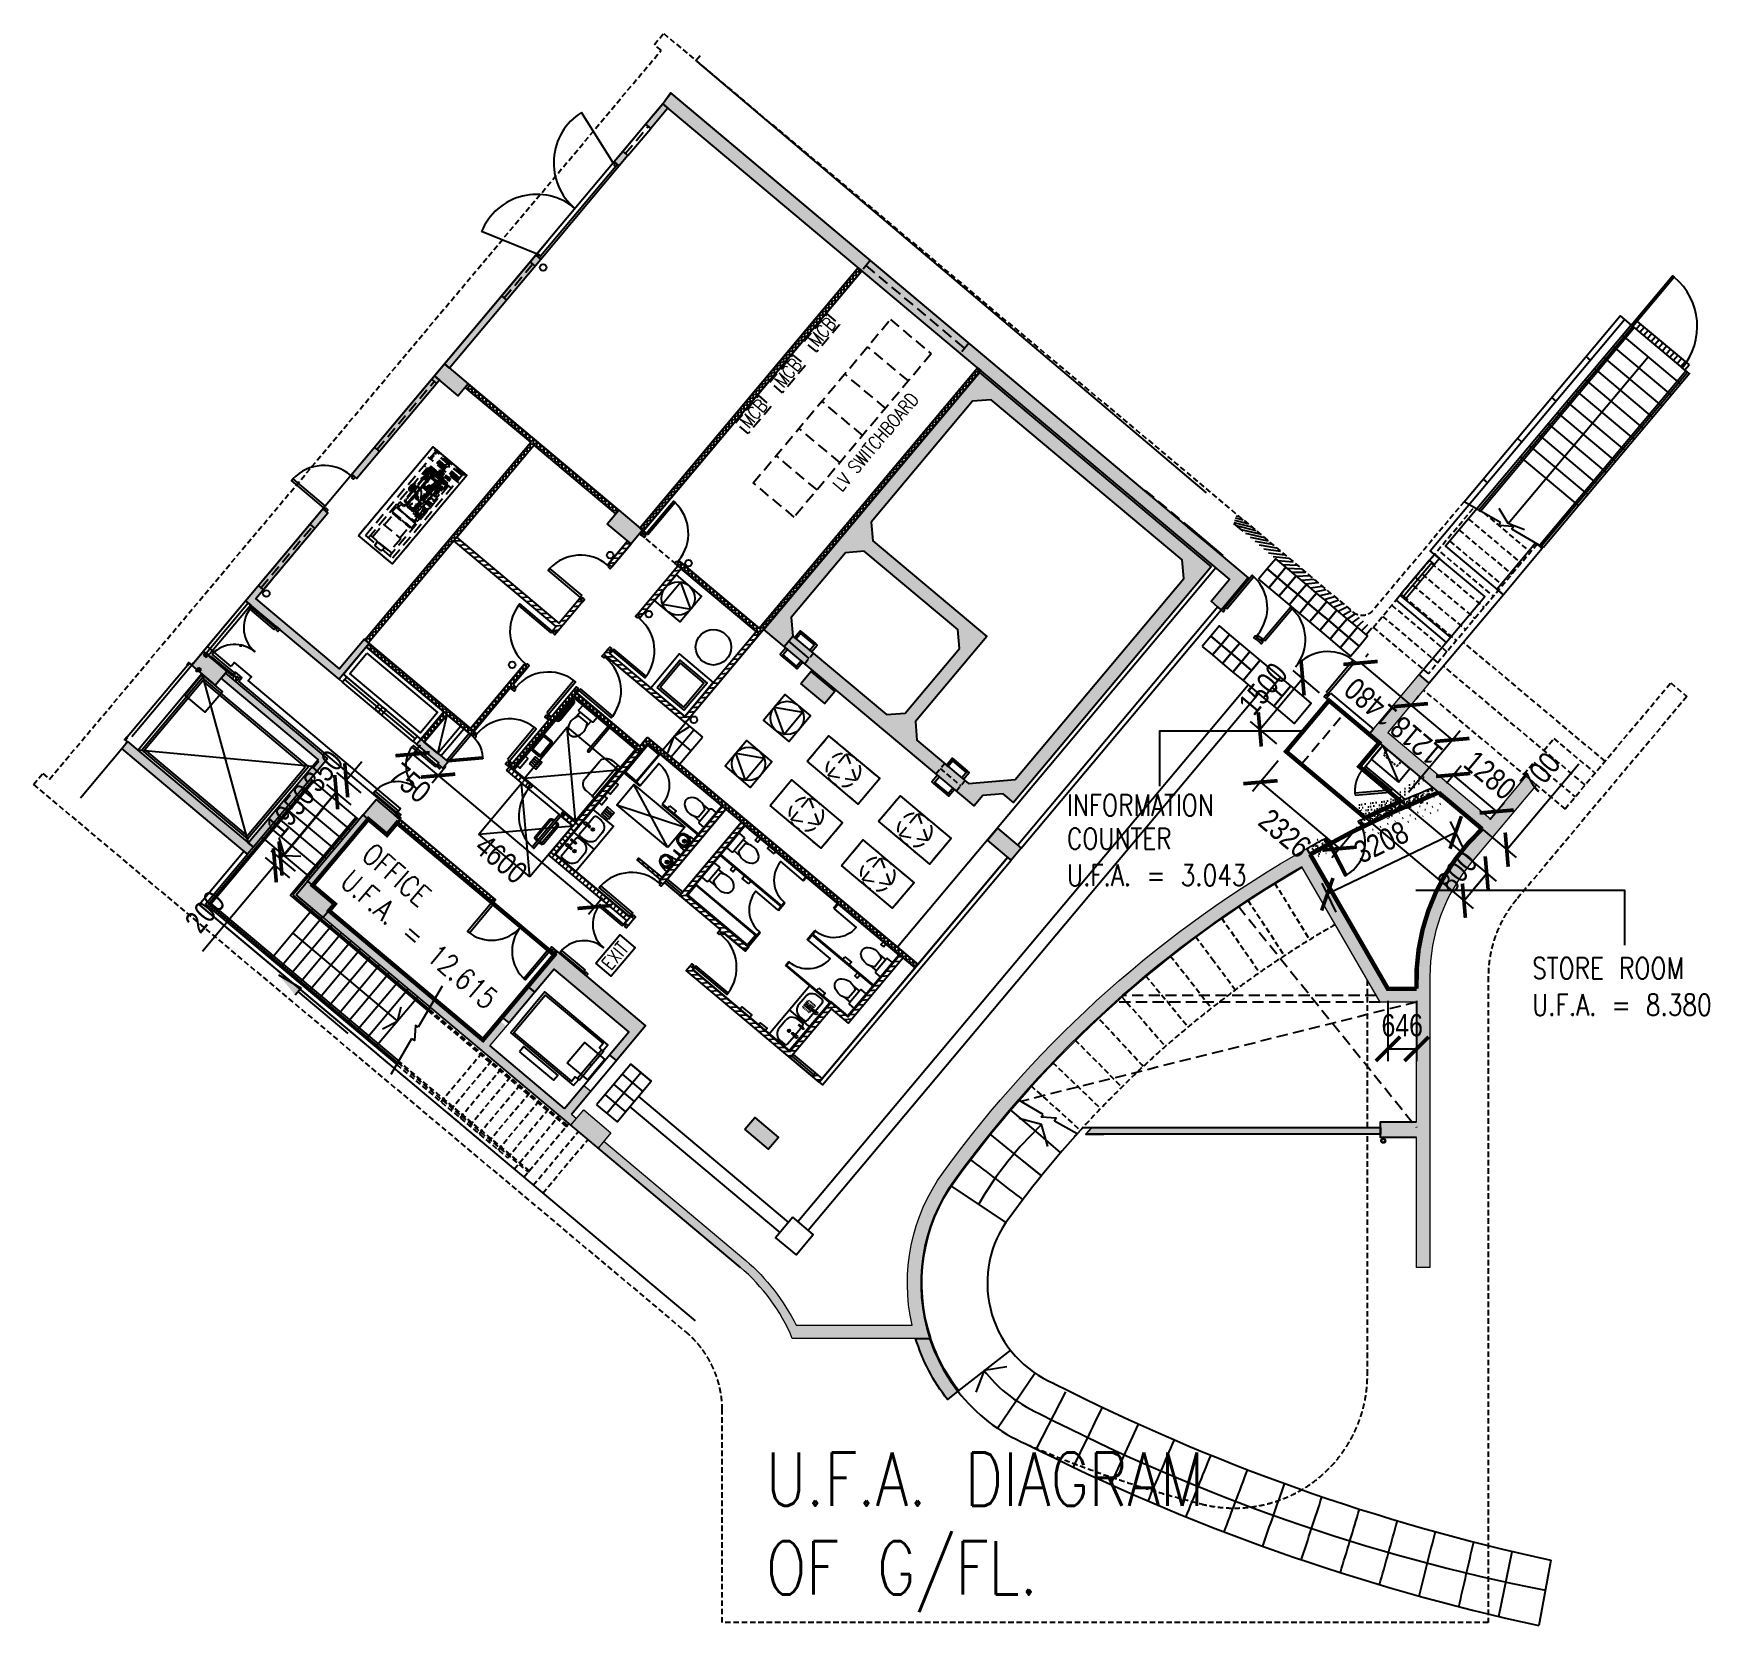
# Model space of a CAD drawing. Header units: millimetres. Extents: x 834140250 to 834644390, y 817877047 to 817987022.
# Drawn here: x 834531963 to 834569702, y 817929007 to 817964853 of the extents above; entities that cross this region are included whole.
import ezdxf

# ---------------------------------------------------------------- set-up
doc = ezdxf.new("R2010")
doc.units = ezdxf.units.MM
doc.header["$LTSCALE"] = 1000
doc.header["$MEASUREMENT"] = 0
for name, pattern in [('3B52X-MAGP-P-L000_XB$0$CENTER', [2, 1.25, -0.25, 0.25, -0.25]), ('3B52X-MAGP-P-L000_XB$0$DASHED2', [0.375, 0.25, -0.125]), ('3B52X-MAGP-P-L000_XB$0$HIDDEN', [0.375, 0.25, -0.125]), ('3B52X-MAGP-P-L000_XB$0$HIDDEN2', [0.1875, 0.125, -0.0625])]:
    doc.linetypes.add(name, pattern=pattern)
doc.layers.get('Defpoints').update_dxf_attribs({"color": 150})
for name, color, linetype in [('3B52X-MAGP-P-L000_XB$0$SWITCH_BOX', 7, 'Continuous'), ('3B52X-MAGP-P-L000_XB$0$VPA Window', 4, 'Continuous'), ('3B52X-MAGP-P-L000_XB$0$VPA060_Hatch', 252, 'Continuous'), ('3B52X-MAGP-P-L000_XB$0$VPA060_Hatch FRP', 250, 'Continuous'), ('3B52X-MAGP-P-L000_XB$0$VPA060_Tactile', 8, 'Continuous'), ('3B52X-MAGP-P-L000_XB$0$VPA090_Building Line Above', 1, '3B52X-MAGP-P-L000_XB$0$HIDDEN2'), ('3B52X-MAGP-P-L000_XB$0$VPA220_Wall-Conc', 3, 'Continuous'), ('3B52X-MAGP-P-L000_XB$0$VPA223_Wall-Block', 6, 'Continuous'), ('3B52X-MAGP-P-L000_XB$0$VPA240_Retaining wall', 3, 'Continuous'), ('3B52X-MAGP-P-L000_XB$0$VPA240_road curb', 1, 'Continuous'), ('3B52X-MAGP-P-L000_XB$0$VPA240_Stair Ramp', 1, 'Continuous'), ('3B52X-MAGP-P-L000_XB$0$VPA248_Cat Ladder', 9, 'Continuous'), ('3B52X-MAGP-P-L000_XB$0$VPA280_Structure Under', 1, 'Continuous'), ('3B52X-MAGP-P-L000_XB$0$VPA315_Door', 1, 'Continuous'), ('3B52X-MAGP-P-L000_XB$0$VPA315_Doors', 1, 'Continuous'), ('3B52X-MAGP-P-L000_XB$0$VPA316_Shutter', 1, 'Continuous'), ('3B52X-MAGP-P-L000_XB$0$VPA334_Void Area', 8, '3B52X-MAGP-P-L000_XB$0$CENTER'), ('3B52X-MAGP-P-L000_XB$0$VPA342_Handrail', 4, 'Continuous'), ('3B52X-MAGP-P-L000_XB$0$VPA383_Louvres', 1, 'Continuous'), ('3B52X-MAGP-P-L000_XB$0$VPA417_Ext. Cadding', 7, 'Continuous'), ('3B52X-MAGP-P-L000_XB$0$VPA430_FL_Finishes', 8, 'Continuous'), ('3B52X-MAGP-P-L000_XB$0$VPA500_Equipment', 9, 'Continuous'), ('3B52X-MAGP-P-L000_XB$0$VPA500_Plinth', 7, 'Continuous'), ('3B52X-MAGP-P-L000_XB$0$VPA500a_equipment', 8, 'Continuous'), ('3B52X-MAGP-P-L000_XB$0$VPA520_Drainage', 8, 'Continuous'), ('3B52X-MAGP-P-L000_XB$0$VPA520_Floor Drain', 8, 'Continuous'), ('3B52X-MAGP-P-L000_XB$0$VPA581_FH', 1, 'Continuous'), ('3B52X-MAGP-P-L000_XB$0$VPA582_Fire Equipment', 1, 'Continuous'), ('3B52X-MAGP-P-L000_XB$0$VPA610_External Lighting', 1, 'Continuous'), ('3B52X-MAGP-P-L000_XB$0$VPA726_Loose Furniture', 7, '3B52X-MAGP-P-L000_XB$0$HIDDEN'), ('3B52X-MAGP-P-L000_XB$0$VPA740_Sanitary Fitments', 1, 'Continuous'), ('MGD031_1', 7, 'Continuous'), ('VPA040_Text', 3, 'Continuous'), ('VPA240_Stair Ramp', 1, 'Continuous')]:
    doc.layers.add(name, color=color, linetype=linetype)
doc.layers.add('3B52X-MAGP-P-L000_XB$0$VPA280_Structure', color=2, linetype='Continuous', lineweight=5)
doc.layers.add('VPA280_Structure', color=2, linetype='Continuous', lineweight=5)
doc.styles.add('1_2.5mm', font='arial.ttf', dxfattribs={"width": 0.8, "height": 0.0025})
doc.styles.add('3B52X-MAGP-P-L000_XB$0$RLP-SIMPLEX', font='SIMPLEX.shx', dxfattribs={"width": 0.8})
doc.styles.add('3B52X-MAGP-P-L000_XB$0$ROMANS', font='romans.shx', dxfattribs={"width": 0.8})
doc.styles.get("Standard").update_dxf_attribs({"font": 'txt.shx', "width": 0.8})
doc.styles.add('Style-Arial', font='arial.ttf', dxfattribs={"width": 0.8})
doc.dimstyles.get("Standard").update_dxf_attribs({"dimtxt": 0.18, "dimasz": 0.18, "dimexe": 0.18, "dimexo": 0.0625, "dimgap": 0.09, "dimtad": 0, "dimtih": 1, "dimtoh": 1, "dimdec": 4, "dimzin": 1, "dimdsep": 46, "dimtxsty": '1_2.5mm', "dimcen": 0, "dimadec": 0, "dimazin": 0, "dimtfac": 1, "dimtdec": 4, "dimtofl": 0, "dimtmove": 0, "dimatfit": 3, "dimfxl": 0, "dimtolj": 1, "dimtzin": 1, "dimarcsym": 0})
pattern_1 = [(5, (834233018.78, 817928326.99), (-6.53667, 74.7146), []), (95, (834233018.78, 817928326.99), (-74.7146, -6.53667), [])]
pattern_2 = [(50, (834233018.78, 817928326.99), (-76.6044, 64.2788), [])]
pattern_3 = [(50, (834233018.78, 817928326.99), (-76.6044, 64.2788), [])]
pattern_4 = [(50, (-834391969.96, -818009550.02), (143.45203652, -12.550426997), [15, -165]), (355, (-834391969.96, -818009550.02), (-27.750266723, 150.43842674), [12, -132]), (100.45144446, (-834391958, -818009551.07), (115.701769345, 137.887998194), [12.7480384, -140.2284224]), (46.1842, (-834391969.96, -818009510.02), (213.448266134, -33.103856159), [22.5, -247.5]), (96.63563549, (-834391952.17, -818009512.78), (186.932389135, 194.823720155), [19.1220684, -210.342752]), (351.18416399, (-834391969.96, -818009510.02), (186.93238901, 194.823720054), [18, -198.0000002]), (21, (-834391949.96, -818009520.02), (119.381410424, -80.523778133), [15, -165]), (326, (-834391949.96, -818009520.02), (48.663066384, 145.03000901), [12, -132]), (71.45144474, (-834391940.01, -818009526.73), (168.044475346, 64.506230561), [12.748038, -140.2284224]), (37.5, (-834391969.96, -818009550.02), (2.4319710635, 66.5787707663), [0, -130.4, 0, -134, 0, -132.5]), (7.5, (-834391969.96, -818009550.02), (52.6139074884, 78.8823423765), [0, -76.4, 0, -127.4, 0, -50.5]), (327.5, (-834392014.56, -818009550.02), (106.7644872345, -4.5109743469), [0, -50, 0, -156, 0, -207]), (317.5, (-834392034.56, -818009550.02), (116.6372338685, 20.0209964665), [0, -65, 0, -103.6, 0, -147])]

msp = doc.modelspace()

# ---------------------------------------------------------------- texts
at = {"layer": 'VPA040_Text', "ltscale": 500, "width": 0.8}
for s, height, p in [('INFORMATION', 480, (834555234.1, 817947236.7)), ('COUNTER', 480, (834555234.1, 817946483.5)), ('U.F.A. = 3.043', 480, (834555234.1, 817945663.2)), ('STORE ROOM', 480, (834565709.5, 817943564.6)), ('U.F.A. = 8.380', 480, (834565709.5, 817942744.3)), ('U.F.A. DIAGRAM', 1200, (834548456.1, 817931704.1)), ('OF G/FL.', 1200, (834548456.1, 817929704.1))]:
    msp.add_text(s, height=height, dxfattribs=at).set_placement(p)
for s, p in [('OFFICE ', (834539316.4, 817946295.1)), ('U.F.A. = 12.615', (834538833.1, 817945694.7))]:
    msp.add_text(s, height=480, rotation=319.35488, dxfattribs=at).set_placement(p)

# ---------------------------------------------------------------- blocks, each defined once
blk = doc.blocks.new('_ArchTick')
at = {"color": 0, "linetype": 'ByBlock', "const_width": 0.15}
blk.add_lwpolyline([(-0.5, -0.5), (0.5, 0.5)], dxfattribs=at)
blk = doc.blocks.new('*D46')
at = {"layer": 'Defpoints', "color": 0}
for p in [(834538779, 817947771), (834538923, 817947650), (834537670, 817946156)]:
    blk.add_point(p, dxfattribs=at)
at = {"layer": 'MGD031_1', "color": 0, "lineweight": -2}
for p, q in [((834537525, 817946277), (834538779, 817947771)), ((834538713, 817947826), (834538569, 817947947)), ((834537460, 817946332), (834537316, 817946453))]:
    blk.add_line(p, q, dxfattribs=at)
at = {"layer": 'MGD031_1', "color": 0, "lineweight": -2, "xscale": 547.6004642393601, "yscale": 547.6004642393601, "zscale": 547.6004642393601}
for p, rotation in [((834538779, 817947771), 49.99999993868348), ((834537525, 817946277), 229.9999999386835)]:
    blk.add_blockref('_ArchTick', p, dxfattribs=dict(at, rotation=rotation))
at = {"layer": 'MGD031_1', "color": 0, "insert": (834537747, 817947364), "char_height": 500, "attachment_point": 5, "rotation": 50, "style": 'Style-Arial'}
blk.add_mtext('1950', dxfattribs=at)
blk = doc.blocks.new('*D47')
at = {"layer": 'Defpoints', "color": 0}
for p in [(834539004, 817948039), (834539328, 817947310), (834539553, 817947578)]:
    blk.add_point(p, dxfattribs=at)
at = {"layer": 'MGD031_1', "color": 0, "lineweight": -2}
for p, q in [((834539004, 817948039), (834539356, 817948459)), ((834539344, 817947754), (834538794, 817948215)), ((834538779, 817947771), (834538427, 817947352)), ((834539119, 817947486), (834538569, 817947947))]:
    blk.add_line(p, q, dxfattribs=at)
at = {"layer": 'MGD031_1', "color": 0, "lineweight": -2, "xscale": 547.6004642393601, "yscale": 547.6004642393601, "zscale": 547.6004642393601}
for p, rotation in [((834539004, 817948039), 229.9999999386835), ((834538779, 817947771), 49.99999993868348)]:
    blk.add_blockref('_ArchTick', p, dxfattribs=dict(at, rotation=rotation))
at = {"layer": 'MGD031_1', "color": 0, "insert": (834538486, 817948245), "char_height": 500, "attachment_point": 5, "rotation": 50, "style": 'Style-Arial'}
blk.add_mtext('350', dxfattribs=at)
blk = doc.blocks.new('*D50')
at = {"layer": 'Defpoints', "color": 0}
for p in [(834540761, 817947772), (834544597, 817945186), (834544285, 817944815)]:
    blk.add_point(p, dxfattribs=at)
at = {"layer": 'MGD031_1', "color": 0, "lineweight": -2}
for p, q in [((834540937, 817947982), (834541249, 817948353)), ((834541073, 817948143), (834544597, 817945186)), ((834544461, 817945025), (834544773, 817945396))]:
    blk.add_line(p, q, dxfattribs=at)
at = {"layer": 'MGD031_1', "color": 0, "lineweight": -2, "xscale": 547.6004642393601, "yscale": 547.6004642393601, "zscale": 547.6004642393601}
for p, rotation in [((834541073, 817948143), 139.9999999386835), ((834544597, 817945186), 319.9999999386835)]:
    blk.add_blockref('_ArchTick', p, dxfattribs=dict(at, rotation=rotation))
at = {"layer": 'MGD031_1', "color": 0, "insert": (834542495, 817946259), "char_height": 500, "attachment_point": 5, "rotation": 320, "style": 'Style-Arial'}
blk.add_mtext('4600', dxfattribs=at)
blk = doc.blocks.new('*D51')
at = {"layer": 'Defpoints', "color": 0}
for p in [(834540187, 817948254), (834541073, 817948143), (834540761, 817947772)]:
    blk.add_point(p, dxfattribs=at)
at = {"layer": 'MGD031_1', "color": 0, "lineweight": -2}
for p, q in [((834540363, 817948464), (834540674, 817948835)), ((834540498, 817948625), (834541073, 817948143)), ((834540937, 817947982), (834541249, 817948353))]:
    blk.add_line(p, q, dxfattribs=at)
at = {"layer": 'MGD031_1', "color": 0, "lineweight": -2, "xscale": 547.6004642393601, "yscale": 547.6004642393601, "zscale": 547.6004642393601}
for p, rotation in [((834540498, 817948625), 139.9999999386835), ((834541073, 817948143), 319.9999999386835)]:
    blk.add_blockref('_ArchTick', p, dxfattribs=dict(at, rotation=rotation))
at = {"layer": 'MGD031_1', "color": 0, "insert": (834540445, 817947979), "char_height": 500, "attachment_point": 5, "rotation": 320, "style": 'Style-Arial'}
blk.add_mtext('750', dxfattribs=at)
blk = doc.blocks.new('*D79')
at = {"layer": 'Defpoints', "color": 0}
for p in [(834560540, 817950333), (834561133, 817949835), (834560169, 817948686)]:
    blk.add_point(p, dxfattribs=at)
at = {"layer": 'MGD031_1', "color": 0, "lineweight": -2}
for p, q in [((834559576, 817949184), (834560540, 817950333)), ((834560924, 817950011), (834560330, 817950509)), ((834559959, 817948862), (834559366, 817949360))]:
    blk.add_line(p, q, dxfattribs=at)
at = {"layer": 'MGD031_1', "color": 0, "lineweight": -2, "xscale": 547.6004642393601, "yscale": 547.6004642393601, "zscale": 547.6004642393601}
for p, rotation in [((834560540, 817950333), 49.99999993868348), ((834559576, 817949184), 229.9999999386835)]:
    blk.add_blockref('_ArchTick', p, dxfattribs=dict(at, rotation=rotation))
at = {"layer": 'MGD031_1', "color": 0, "insert": (834559652, 817950098), "char_height": 500, "attachment_point": 5, "rotation": 50, "style": 'Style-Arial'}
blk.add_mtext('1500', dxfattribs=at)
blk = doc.blocks.new('*D80')
at = {"layer": 'Defpoints', "color": 0}
for p in [(834560169, 817948686), (834561951, 817947191), (834561371, 817946500)]:
    blk.add_point(p, dxfattribs=at)
at = {"layer": 'MGD031_1', "color": 0, "lineweight": -2}
for p, q in [((834559993, 817948476), (834559414, 817947785)), ((834559590, 817947995), (834561371, 817946500)), ((834561775, 817946981), (834561195, 817946290))]:
    blk.add_line(p, q, dxfattribs=at)
at = {"layer": 'MGD031_1', "color": 0, "lineweight": -2, "xscale": 547.6004642393601, "yscale": 547.6004642393601, "zscale": 547.6004642393601}
for p, rotation in [((834559590, 817947995), 139.9999999386835), ((834561371, 817946500), 319.9999999386835)]:
    blk.add_blockref('_ArchTick', p, dxfattribs=dict(at, rotation=rotation))
at = {"layer": 'MGD031_1', "color": 0, "insert": (834560140, 817946842), "char_height": 500, "attachment_point": 5, "rotation": 320, "style": 'Style-Arial'}
blk.add_mtext('2326', dxfattribs=at)
blk = doc.blocks.new('*D81')
at = {"layer": 'Defpoints', "color": 0}
for p in [(834562267, 817948883), (834561817, 817948347), (834565136, 817946476)]:
    blk.add_point(p, dxfattribs=at)
at = {"layer": 'MGD031_1', "color": 0, "lineweight": -2}
for p, q in [((834562477, 817948707), (834565346, 817946300)), ((834565136, 817946476), (834566757, 817948408)), ((834562027, 817948171), (834564896, 817945764)), ((834564686, 817945940), (834564334, 817945520))]:
    blk.add_line(p, q, dxfattribs=at)
at = {"layer": 'MGD031_1', "color": 0, "lineweight": -2, "xscale": 547.6004642393601, "yscale": 547.6004642393601, "zscale": 547.6004642393601}
for p, rotation in [((834565136, 817946476), 229.9999999386835), ((834564686, 817945940), 49.99999993868348)]:
    blk.add_blockref('_ArchTick', p, dxfattribs=dict(at, rotation=rotation))
at = {"layer": 'MGD031_1', "color": 0, "insert": (834565893, 817948202), "char_height": 500, "attachment_point": 5, "rotation": 50, "style": 'Style-Arial'}
blk.add_mtext('700', dxfattribs=at)
blk = doc.blocks.new('*D101')
at = {"layer": 'Defpoints', "color": 0}
for p in [(834537525, 817946277), (834538075, 817945816), (834537946, 817945663)]:
    blk.add_point(p, dxfattribs=at)
at = {"layer": 'MGD031_1', "color": 0, "lineweight": -2}
for p, q in [((834537525, 817946277), (834537877, 817946697)), ((834537397, 817946124), (834535769, 817944184)), ((834537737, 817945839), (834537187, 817946300)), ((834537865, 817945992), (834537316, 817946453))]:
    blk.add_line(p, q, dxfattribs=at)
at = {"layer": 'MGD031_1', "color": 0, "lineweight": -2, "xscale": 547.6004642393601, "yscale": 547.6004642393601, "zscale": 547.6004642393601}
for p, rotation in [((834537397, 817946124), 49.99999993868348), ((834537525, 817946277), 229.9999999386835)]:
    blk.add_blockref('_ArchTick', p, dxfattribs=dict(at, rotation=rotation))
at = {"layer": 'MGD031_1', "color": 0, "insert": (834535826, 817945075), "char_height": 500, "attachment_point": 5, "rotation": 50, "style": 'Style-Arial'}
blk.add_mtext('200', dxfattribs=at)
blk = doc.blocks.new('*D102')
at = {"layer": 'Defpoints', "color": 0}
for p in [(834561784, 817950610), (834562918, 817949659), (834562977, 817949730)]:
    blk.add_point(p, dxfattribs=at)
at = {"layer": 'MGD031_1', "color": 0, "lineweight": -2}
for p, q in [((834561844, 817950681), (834562977, 817949730)), ((834561960, 817950820), (834562020, 817950891)), ((834563094, 817949869), (834563153, 817949940))]:
    blk.add_line(p, q, dxfattribs=at)
at = {"layer": 'MGD031_1', "color": 0, "lineweight": -2, "xscale": 547.6004642393601, "yscale": 547.6004642393601, "zscale": 547.6004642393601}
for p, rotation in [((834561844, 817950681), 140.0000000527349), ((834562977, 817949730), 320.0000000527349)]:
    blk.add_blockref('_ArchTick', p, dxfattribs=dict(at, rotation=rotation))
at = {"layer": 'MGD031_1', "color": 0, "insert": (834562070, 817949800), "char_height": 500, "attachment_point": 5, "rotation": 140, "style": 'Style-Arial'}
blk.add_mtext('1480', dxfattribs=at)
blk = doc.blocks.new('*D103')
at = {"layer": 'Defpoints', "color": 0}
for p in [(834561817, 817948347), (834561303, 817947734), (834564686, 817945940)]:
    blk.add_point(p, dxfattribs=at)
at = {"layer": 'MGD031_1', "color": 0, "lineweight": -2}
for p, q in [((834562027, 817948171), (834564896, 817945764)), ((834561513, 817947558), (834564381, 817945151)), ((834564172, 817945327), (834564686, 817945940))]:
    blk.add_line(p, q, dxfattribs=at)
at = {"layer": 'MGD031_1', "color": 0, "lineweight": -2, "xscale": 547.6004642393601, "yscale": 547.6004642393601, "zscale": 547.6004642393601}
for p, rotation in [((834564686, 817945940), 49.99999993868348), ((834564172, 817945327), 229.9999999386835)]:
    blk.add_blockref('_ArchTick', p, dxfattribs=dict(at, rotation=rotation))
at = {"layer": 'MGD031_1', "color": 0, "insert": (834564024, 817945974), "char_height": 500, "attachment_point": 5, "rotation": 50, "style": 'Style-Arial'}
blk.add_mtext('800', dxfattribs=at)
blk = doc.blocks.new('*D104')
at = {"layer": 'Defpoints', "color": 0}
for p in [(834562918, 817949659), (834563911, 817948947), (834562750, 817947564)]:
    blk.add_point(p, dxfattribs=at)
at = {"layer": 'MGD031_1', "color": 0, "lineweight": -2}
for p, q in [((834563094, 817949869), (834563153, 817949940)), ((834562977, 817949730), (834563911, 817948947)), ((834562926, 817947774), (834564087, 817949157))]:
    blk.add_line(p, q, dxfattribs=at)
at = {"layer": 'MGD031_1', "color": 0, "lineweight": -2, "xscale": 547.6004642393601, "yscale": 547.6004642393601, "zscale": 547.6004642393601}
for p, rotation in [((834562977, 817949730), 140.0000000527349), ((834563911, 817948947), 320.0000000527349)]:
    blk.add_blockref('_ArchTick', p, dxfattribs=dict(at, rotation=rotation))
at = {"layer": 'MGD031_1', "color": 0, "insert": (834563104, 817948933), "char_height": 500, "attachment_point": 5, "rotation": 140, "style": 'Style-Arial'}
blk.add_mtext('1218', dxfattribs=at)
blk = doc.blocks.new('3B52X-MAGP-P-L000_XB$0$A$C158534F2')
at = {"layer": '3B52X-MAGP-P-L000_XB$0$VPA060_Hatch FRP'}
h = blk.add_hatch(dxfattribs=at)
h.set_pattern_fill('ANSI37', color=256, scale=600)
h.set_pattern_definition(pattern_1)
h.paths.add_polyline_path([(834234504, 817932120), (834239421, 817937980), (834239498, 817937916), (834235236, 817932837), (834235236, 817932837), (834235172, 817932760), (834235172, 817932760), (834234581, 817932055)])
h = blk.add_hatch(dxfattribs=at)
h.set_pattern_fill('ANSI37', color=256, scale=600)
h.set_pattern_definition(pattern_1)
h.paths.add_polyline_path([(834235336, 817931291), (834235400, 817931367), (834237185, 817929870), (834242103, 817935730), (834242179, 817935666), (834237198, 817929729)])
h = blk.add_hatch(dxfattribs=at)
h.set_pattern_fill('ANSI37', color=256, scale=600)
h.set_pattern_definition(pattern_1)
h.paths.add_polyline_path([(834230316, 817931835), (834230316, 817931835), (834228388, 817929537), (834228311, 817929601), (834232046, 817934052), (834230610, 817935257), (834230674, 817935333), (834234025, 817932521), (834233961, 817932445), (834232123, 817933987)])
at = {"layer": '3B52X-MAGP-P-L000_XB$0$VPA060_Hatch FRP', "ltscale": 500}
h = blk.add_hatch(dxfattribs=at)
h.set_pattern_fill('ANSI31', color=256, scale=800, angle=90, style=0)
h.set_pattern_definition([(185, (834235016.65, 817941675.82), (8.71557, -99.61947), [])])
h.paths.add_polyline_path([(834233797, 817931316), (834234228, 817931829), (834234304, 817931765), (834233874, 817931252)])
h.paths.add_polyline_path([(834233006, 817928468), (834233032, 817928499), (834233109, 817928434), (834233083, 817928404)])
h.paths.add_polyline_path([(834234440, 817924654), (834234472, 817924692), (834235009, 817924242), (834236365, 817925859), (834236442, 817925794), (834235053, 817924140), (834235402, 817923847), (834236790, 817925502), (834236867, 817925438), (834235543, 817923860), (834236937, 817922690), (834236873, 817922613), (834236394, 817923015), (834236365, 817922980), (834236288, 817923045), (834236317, 817923079), (834235053, 817924140), (834235024, 817924105), (834234948, 817924169), (834234977, 817924204)])
h.paths.add_polyline_path([(834235546, 817922160), (834235633, 817922263), (834235709, 817922199), (834235687, 817922172), (834237878, 817920334), (834238803, 817921437), (834239186, 817921115), (834240356, 817922510), (834240433, 817922445), (834239199, 817920975), (834238816, 817921296), (834237890, 817920193), (834238388, 817919775), (834238452, 817919852), (834238605, 817919723), (834238541, 817919647)])
h.paths.add_polyline_path([(834234497, 817931995), (834234562, 817932071), (834234619, 817932023), (834234555, 817931947)])
h.paths.add_polyline_path([(834233054, 817925491), (834234436, 817927138), (834234513, 817927074), (834233131, 817925427)])
h.paths.add_polyline_path([(834232614, 817929906), (834230316, 817931835), (834230381, 817931911), (834232679, 817929983), (834233142, 817930535), (834233218, 817930470), (834232627, 817929766), (834232550, 817929830)])
h.paths.add_polyline_path([(834234440, 817930176), (834235359, 817931272), (834235436, 817931207), (834234516, 817930112)])
h.paths.add_polyline_path([(834233688, 817929280), (834233784, 817929395), (834233861, 817929331), (834233829, 817929292), (834235514, 817927878), (834237121, 817929793), (834237198, 817929729), (834235526, 817927737)])
at = {"layer": '3B52X-MAGP-P-L000_XB$0$VPA060_Hatch FRP'}
h = blk.add_hatch(dxfattribs=at)
h.set_pattern_fill('ANSI37', color=256, scale=600)
h.set_pattern_definition(pattern_1)
h.paths.add_polyline_path([(834230805, 817927509), (834228407, 817929521), (834228343, 817929444), (834230162, 817927917), (834230741, 817927432)])
h = blk.add_hatch(dxfattribs=at)
h.set_pattern_fill('ANSI37', color=256, scale=600)
h.set_pattern_definition(pattern_1)
h.paths.add_polyline_path([(834231646, 817928597), (834231689, 817928562), (834231624, 817928485), (834231582, 817928521), (834230763, 817927544), (834230686, 817927608), (834231894, 817929048), (834231970, 817928983)])
h = blk.add_hatch(dxfattribs=at)
h.set_pattern_fill('ANSI37', color=256, scale=600)
h.set_pattern_definition(pattern_1)
h.paths.add_polyline_path([(834233019, 817928327), (834232942, 817928391), (834231560, 817926744), (834231637, 817926680)])
h = blk.add_hatch(dxfattribs=at)
h.set_pattern_fill('ANSI37', color=256, scale=600)
h.set_pattern_definition(pattern_1)
h.paths.add_polyline_path([(834233019, 817928327), (834233017, 817928324), (834232940, 817928389), (834233006, 817928468), (834234500, 817927214), (834234667, 817927414), (834240765, 817922297), (834240701, 817922220), (834234680, 817927273), (834234513, 817927074)])
h = blk.add_hatch(dxfattribs=at)
h.set_pattern_fill('ANSI37', color=256, scale=600)
h.set_pattern_definition([(4.999992, (833590231.065, 817162282.64), (-6.5366703, 74.714603), []), (94.999992, (833590231.065, 817162282.64), (-74.714603, -6.5366703), [])])
h.paths.add_polyline_path([(834229571, 817927369), (834230086, 817927982), (834230162, 817927917), (834229648, 817927305)])
h = blk.add_hatch(dxfattribs=at)
h.set_pattern_fill('ANSI31', color=256, scale=800, angle=45)
h.set_pattern_definition(pattern_3)
h.paths.add_polyline_path([(834231496, 817926668), (834231560, 817926744), (834232035, 817926346), (834231971, 817926269)])
h = blk.add_hatch(dxfattribs=at)
h.set_pattern_fill('ANSI31', color=256, scale=800, angle=45)
h.set_pattern_definition(pattern_2)
h.paths.add_polyline_path([(834229053, 817925467), (834229117, 817925544), (834231227, 817923773), (834231163, 817923696)])
h = blk.add_hatch(dxfattribs=at)
h.set_pattern_fill('ANSI31', color=256, scale=800, angle=315)
h.set_pattern_definition([(320, (834233018.78, 817928326.99), (64.2788, 76.6044), [])])
h.paths.add_polyline_path([(834232990, 817925414), (834233066, 817925350), (834232520, 817924699), (834232443, 817924763)])
h = blk.add_hatch(dxfattribs=at)
h.set_pattern_fill('ANSI31', color=256, scale=800, angle=45)
h.set_pattern_definition(pattern_3)
h.paths.add_polyline_path([(834232752, 817925613), (834232817, 817925690), (834233131, 817925427), (834232584, 817924775), (834234270, 817923361), (834234292, 817923388), (834234369, 817923324), (834234237, 817923167), (834234160, 817923231), (834234205, 817923285), (834232520, 817924699), (834233066, 817925350)])
h = blk.add_hatch(dxfattribs=at)
h.set_pattern_fill('ANSI31', color=256, scale=800, angle=45)
h.set_pattern_definition(pattern_2)
h.paths.add_polyline_path([(834232500, 817922575), (834232564, 817922651), (834232641, 817922587), (834232577, 817922510)])
blk = doc.blocks.new('3B52X-MAGP-P-L000_XB$0$_WC-1')
for p, q in [((-162, -370), (-162, -200)), ((162, -370), (162, -200))]:
    blk.add_line(p, q)
for points in [[(188, -200), (-188, -200, -0.414214), (-212, -175), (-212, -50, -0.414214), (-188, -25), (188, -25, -0.414214), (212, -50), (212, -175, -0.414214)], [(120, -683, 0.339418), (115, -288), (-115, -288, 0.339418), (-120, -683, 0.501117)]]:
    blk.add_lwpolyline(points, format="xyb", close=True)
blk = doc.blocks.new('3B52X-MAGP-P-L000_XB$0$CATLADDER')
for points in [[(-500, 442), (-500, 492), (-300, 492), (-300, 442)], [(-338, 42), (-338, 442), (-300, 442), (-300, 42)], [(-500, 42), (-500, -8), (-300, -8), (-300, 42)]]:
    blk.add_lwpolyline(points, close=True)
blk = doc.blocks.new('3B52X-MAGP-P-L000_XB$0$SWITCH BOX-1')
at = {"layer": '3B52X-MAGP-P-L000_XB$0$SWITCH_BOX'}
for p, q in [((-32, 33), (-73, -19)), ((-30, 32), (-72, -20)), ((-32, 33), (-30, 32)), ((30, 38), (-30, -38)), ((-30, 38), (30, -38)), ((-30, 38), (30, 38)), ((30, -38), (30, 38)), ((-73, -19), (-72, -20)), ((-30, -38), (30, -38))]:
    blk.add_line(p, q, dxfattribs=at)
blk.add_lwpolyline([(-30, 45), (-32, 45), (-32, -45), (-30, -45)], close=True, dxfattribs=at)
blk.add_arc((-32, 33), 66.4, 233.2963, 271.6913, dxfattribs=at)
blk = doc.blocks.new('3B52X-MAGP-P-L000_XB$0$EXIT MK')
blk.add_lwpolyline([(913965, -1474004), (913965, -1474561), (913665, -1474561), (913665, -1474004)], close=True)
at = {"insert": (913918, -1474061), "char_height": 200, "width": 903.91, "attachment_point": 1, "rotation": 270, "style": '3B52X-MAGP-P-L000_XB$0$ROMANS'}
blk.add_mtext('EXIT', dxfattribs=at)
blk = doc.blocks.new('door_800')
at = {"layer": '3B52X-MAGP-P-L000_XB$0$VPA315_Door', "color": 253}
for points in [[(591, 705), (553, 659), (591, 627), (607, 646), (645, 614), (668, 640)], [(0, 0), (39, 46), (77, 14), (61, -5), (99, -37), (77, -64)]]:
    blk.add_lwpolyline(points, dxfattribs=at)
blk.add_lwpolyline([(131, 1), (99, -37), (749, -583), (781, -545)], close=True, dxfattribs=at)
blk.add_arc((99, -37), 850, 323.3723, 53.3723, dxfattribs=at)
blk = doc.blocks.new('GFA_GF')
at = {"layer": '3B52X-MAGP-P-L000_XB$0$VPA060_Hatch'}
h = blk.add_hatch(dxfattribs=at)
h.set_pattern_fill('AR-CONC', color=253, scale=20, style=0)
h.set_pattern_definition([(100, (-2589.17, 22801.16), (101.8234, 101.8234), [15, -165]), (45, (-2589.17, 22801.16), (-133.08, 75.442), [12, -132]), (150.4514, (-2580.69, 22809.65), (-31.2565, 177.2654), [12.748, -140.2284]), (96.1842, (-2619.81, 22826.88), (162.5608, 142.2321), [22.5, -247.5]), (146.6356, (-2606.27, 22838.73), (-29.0856, 268.4288), [19.122, -210.3426]), (41.1842, (-2619.81, 22826.88), (-29.0858, 268.4288), [18, -198]), (71, (-2599.3, 22835.77), (138.4217, 39.6918), [15, -165]), (16, (-2599.3, 22835.77), (-79.8194, 130.5016), [12, -132]), (121.4514, (-2587.76, 22839.08), (58.6024, 170.1933), [12.748, -140.2284]), (87.5, (-2589.17, 22801.164), (-49.43906, 44.659), [0, -130.4, 0, -134, 0, -132.5]), (57.5, (-2589.17, 22801.164), (-26.60782, 91.00918), [0, -76.4, 0, -127.4, 0, -50.5]), (17.5, (-2617.84, 22767), (72.08249, 78.88675), [0, -50, 0, -156, 0, -207]), (7.5, (-2630.695, 22751.68), (59.636, 102.21856), [0, -65, 0, -103.6, 0, -147])])
h.paths.add_polyline_path([(-1341, 34201), (-1163, 34443), (11844, 23529), (11234, 22801), (11008, 22999), (11422, 23492)])
h.paths.add_polyline_path([(-2589, 24740), (-2332, 25046), (-1796, 24596), (-2053, 24290)])
h = blk.add_hatch(dxfattribs=at)
h.set_pattern_fill('AR-CONC', color=253, scale=20, style=0)
h.set_pattern_definition([(100, (-13521.53, 17305.91), (101.8234, 101.8234), [15, -165]), (45, (-13521.53, 17305.91), (-133.0801, 75.442), [12, -132]), (150.4514, (-13513.04, 17314.4), (-31.2565, 177.2654), [12.748, -140.2284]), (96.1842, (-13552.17, 17331.63), (162.5608, 142.2321), [22.5, -247.5]), (146.6356, (-13538.62, 17343.48), (-29.0856, 268.4288), [19.122, -210.3426]), (41.1842, (-13552.17, 17331.63), (-29.0858, 268.4288), [18, -198]), (71, (-13531.66, 17340.52), (138.4217, 39.6918), [15, -165]), (16, (-13531.66, 17340.52), (-79.8194, 130.5016), [12, -132]), (121.4514, (-13520.12, 17343.83), (58.6024, 170.1933), [12.748, -140.2284]), (87.5, (-13521.53, 17305.914), (-49.43906, 44.659), [0, -130.4, 0, -134, 0, -132.5]), (57.5, (-13521.53, 17305.914), (-26.60782, 91.00918), [0, -76.4, 0, -127.4, 0, -50.5]), (17.5, (-13550.2, 17271.75), (72.08249, 78.88675), [0, -50, 0, -156, 0, -207]), (7.5, (-13563.05, 17256.43), (59.636, 102.21856), [0, -65, 0, -103.6, 0, -147])])
h.paths.add_polyline_path([(-10559, 17459), (-10687, 17306), (-13522, 19684), (-13393, 19837)])
h.paths.add_polyline_path([(-11947, 21561), (-11690, 21867), (-11153, 21417), (-11410, 21111)])
h.paths.add_polyline_path([(-8887, 19451), (-10559, 17459), (-10674, 17556), (-9099, 19432), (-11282, 21264), (-11185, 21379), (-8887, 19451)])
h.paths.add_polyline_path([(-10616, 23147), (-8996, 25077), (-8881, 24981), (-10501, 23050), (-8624, 21476), (-8065, 22142), (-7950, 22046), (-8625, 21241), (-10732, 23009)])
h.paths.add_polyline_path([(-8341, 25859), (-6483, 28072), (-6368, 27976), (-8226, 25762)])
h.paths.add_polyline_path([(-6258, 28341), (-4201, 30792), (-4086, 30695), (-6143, 28244)])
h.paths.add_polyline_path([(-6483, 28072), (-6258, 28341), (-5722, 27891), (-5947, 27622)])
h.paths.add_polyline_path([(-1611, 33645), (-1726, 33741), (-1341, 34201), (-1226, 34104)])
h.paths.add_polyline_path([(-2433, 32898), (-2241, 33128), (-2126, 33032), (-2319, 32802)])
h = blk.add_hatch(dxfattribs=at)
h.set_pattern_fill('AR-CONC', color=253, scale=20, style=0)
h.set_pattern_definition([(50, (934.05, 18390.07), (143.452, -12.5504), [15, -165]), (355, (934.05, 18390.07), (-27.7503, 150.4384), [12, -132]), (100.4514, (946, 18389.03), (115.7019, 137.8879), [12.748, -140.2284]), (46.1842, (934.05, 18430.07), (213.4482, -33.1038), [22.5, -247.5]), (96.6356, (951.83, 18427.32), (186.9325, 194.8236), [19.122, -210.3426]), (351.1842, (934.05, 18430.07), (186.9324, 194.8237), [18, -198]), (21, (954.05, 18420.07), (119.3814, -80.5238), [15, -165]), (326, (954.05, 18420.07), (48.663, 145.03), [12, -132]), (71.4514, (964, 18413.36), (168.0445, 64.5061), [12.748, -140.2284]), (37.5, (934.046, 18390.074), (2.43197, 66.57877), [0, -130.4, 0, -134, 0, -132.5]), (7.5, (934.05, 18390.074), (52.6139, 78.88234), [0, -76.4, 0, -127.4, 0, -50.5]), (327.5, (889.446, 18390.074), (106.76449, -4.51097), [0, -50, 0, -156, 0, -207]), (317.5, (869.45, 18390.07), (116.63723, 20.021), [0, -65, 0, -103.6, 0, -147])])
h.paths.add_polyline_path([(3352, 24780), (3389, 24358), (5955, 22204), (4348, 20289), (4385, 19867), (5542, 18896), (6598, 18988), (10391, 23508), (10354, 23931), (6056, 27537), (5634, 27500)], flags=16)
h.paths.add_polyline_path([(5790, 28152), (11006, 23775), (6555, 18470), (6325, 18663), (5867, 18623), (5672, 18390), (934, 22366)])
h.paths.add_polyline_path([(5340, 21938), (5303, 22360), (3196, 24128), (2773, 24091), (1552, 22636), (1589, 22213), (3696, 20445), (4118, 20482)], flags=16)
h = blk.add_hatch(dxfattribs=at)
h.set_pattern_fill('AR-CONC', color=253, scale=20, style=0)
h.set_pattern_definition([(50, (834399403.58, 817920156.18), (143.45203652, -12.550426997), [15, -165]), (355, (834399403.58, 817920156.18), (-27.750266723, 150.43842674), [12, -132]), (100.4514, (834399415.53, 817920155.13), (115.701876343, 137.887908412), [12.748038, -140.2284224]), (46.1842, (834399403.58, 817920196.18), (213.448209725, -33.103802866), [22.5, -247.5]), (96.6356, (834399421.37, 817920193.42), (186.93254111, 194.82357418), [19.1220576, -210.3426]), (351.1842, (834399403.58, 817920196.18), (186.932389027, 194.823720185), [18, -198]), (21, (834399423.58, 817920186.18), (119.381410424, -80.523778133), [15, -165]), (326, (834399423.58, 817920186.18), (48.663066384, 145.03000901), [12, -132]), (71.4514, (834399433.53, 817920179.47), (168.044525716, 64.506099342), [12.748038, -140.2284224]), (37.5, (834399403.58, 817920156.177), (2.4319710635, 66.5787707663), [0, -130.4, 0, -134, 0, -132.5]), (7.5, (834399403.58, 817920156.18), (52.6139074884, 78.8823423765), [0, -76.4, 0, -127.4, 0, -50.5]), (327.5, (834399358.98, 817920156.177), (106.7644872345, -4.5109743469), [0, -50, 0, -156, 0, -207]), (317.5, (834399338.98, 817920156.18), (116.6372338685, 20.0209964665), [0, -65, 0, -103.6, 0, -147])])
edge = h.paths.add_edge_path(flags=17)
edge.add_line((4670, 6400), (4376, 6400))
edge.add_line((4376, 6400), (4812, 6034))
edge.add_arc((8419, 7645), 3950, 198.3689, 204.0669, ccw=False)
edge = h.paths.add_edge_path()
edge.add_line((4812, 6034), (4376, 6400))
edge.add_line((4376, 6400), (4355, 6400))
edge.add_arc((8419, 7645), 4250, 197.0309, 218.0982)
edge.add_line((5074, 5022), (5306, 5212))
edge.add_arc((8419, 7645), 3950, 204.0669, 218.009, ccw=False)
edge = h.paths.add_edge_path()
edge.add_line((14759, 20235), (15691, 21346))
edge.add_line((15691, 21346), (15921, 21153))
edge.add_line((15921, 21153), (14989, 20042))
edge.add_line((14989, 20042), (17302, 18101))
edge.add_line((17302, 18101), (18105, 19058))
edge.add_line((18105, 19058), (18335, 18866))
edge.add_line((18335, 18866), (16874, 17124))
edge.add_arc((19950, 14544), 4015, 140, 180)
edge.add_line((15935, 14544), (15935, 8000))
edge.add_line((15935, 8000), (15635, 8000))
edge.add_line((15635, 8000), (15635, 11000))
edge.add_line((15635, 11000), (15635, 11300))
edge.add_line((15635, 11300), (15635, 13971))
edge.add_line((15635, 13971), (14816, 13971))
edge.add_line((14816, 13971), (13054, 17021))
edge.add_arc((25735, -4929), 25350, 120.0165, 144.0165)
edge.add_arc((8419, 7645), 3950, 144.0169, 198.3689)
edge.add_line((4670, 6400), (1577, 6400))
edge.add_arc((-2300, 4785), 4200, 22.607, 50)
edge.add_line((400, 8003), (-9596, 16390))
edge.add_line((-9596, 16390), (-9338, 16696))
edge.add_line((-9338, 16696), (-8766, 16216))
edge.add_line((-8766, 16216), (-8894, 16063))
edge.add_line((-8894, 16063), (-5388, 13120))
edge.add_line((-5388, 13120), (-5018, 13561))
edge.add_line((-5018, 13561), (-4865, 13432))
edge.add_line((-4865, 13432), (-5235, 12992))
edge.add_line((-5235, 12992), (-3549, 11578))
edge.add_line((-3549, 11578), (-3115, 12095))
edge.add_line((-3115, 12095), (-2962, 11966))
edge.add_line((-2962, 11966), (-3396, 11449))
edge.add_line((-3396, 11449), (-3281, 11353))
edge.add_line((-3281, 11353), (-3120, 11544))
edge.add_line((-3120, 11544), (-2508, 11030))
edge.add_line((-2508, 11030), (-2668, 10838))
edge.add_line((-2668, 10838), (528, 8156))
edge.add_arc((-2447, 4671), 4582, 26.2789, 49.5138, ccw=False)
edge.add_line((1662, 6700), (4275, 6700))
edge.add_arc((8419, 7645), 4250, 144.0169, 192.8442, ccw=False)
edge.add_arc((25735, -4929), 25650, 119.3463, 144.0165, ccw=False)
edge.add_line((13165, 17430), (14989, 14271))
edge.add_line((14989, 14271), (15635, 14271))
edge.add_line((15635, 14271), (15635, 14544))
edge.add_arc((19950, 14544), 4315, 140, 180, ccw=False)
edge.add_line((16645, 17317), (17109, 17871))
edge.add_line((17109, 17871), (14566, 20005))
edge.add_line((14566, 20005), (14759, 20235))
h = blk.add_hatch(dxfattribs=at)
h.set_pattern_fill('AR-CONC', color=253, scale=20, style=0)
h.set_pattern_definition([(100, (-4953.93, 10659.36), (101.8234, 101.8234), [15, -165]), (45, (-4953.93, 10659.36), (-133.08, 75.442), [12, -132]), (150.4514, (-4945.44, 10667.84), (-31.2565, 177.2654), [12.748, -140.2284]), (96.1842, (-4984.57, 10685.07), (162.5608, 142.2321), [22.5, -247.5]), (146.6356, (-4971.02, 10696.92), (-29.0856, 268.4288), [19.122, -210.3426]), (41.1842, (-4984.57, 10685.07), (-29.0858, 268.4288), [18, -198]), (71, (-4964.05, 10693.96), (138.4217, 39.6918), [15, -165]), (16, (-4964.05, 10693.96), (-79.8194, 130.5016), [12, -132]), (121.4514, (-4952.52, 10697.27), (58.6024, 170.1933), [12.748, -140.2284]), (87.5, (-4953.926, 10659.36), (-49.43906, 44.659), [0, -130.4, 0, -134, 0, -132.5]), (57.5, (-4953.926, 10659.36), (-26.60782, 91.00918), [0, -76.4, 0, -127.4, 0, -50.5]), (17.5, (-4982.594, 10625.194), (72.0825, 78.88675), [0, -50, 0, -156, 0, -207]), (7.5, (-4995.45, 10609.87), (59.636, 102.21856), [0, -65, 0, -103.6, 0, -147])])
h.paths.add_polyline_path([(-4222, 14198), (-4375, 14327), (-3717, 15112), (-1725, 13441), (-2384, 12656), (-2537, 12784), (-2103, 13301), (-3788, 14715)])
h.paths.add_polyline_path([(-4954, 13637), (-4375, 14327), (-4222, 14198), (-4801, 13509)])
h.paths.add_polyline_path([(509, 11109), (734, 11377), (1270, 10927), (1045, 10659)])
h.paths.add_polyline_path([(1771, 21146), (1996, 21414), (2532, 20965), (2307, 20696)])
h.paths.add_polyline_path([(5973, 17621), (6198, 17889), (6734, 17439), (6509, 17171)])
at = {"layer": '3B52X-MAGP-P-L000_XB$0$VPA060_Hatch', "ltscale": 500}
h = blk.add_hatch(dxfattribs=at)
h.set_pattern_fill('AR-CONC', color=253, scale=20, style=0)
h.set_pattern_definition(pattern_4)
h.paths.add_polyline_path([(16130, 18693), (16000, 18802), (16000, 18802, 0.017418), (14372, 18067), (14438, 17932, -0.018191)])
h = blk.add_hatch(dxfattribs=at)
h.set_pattern_fill('AR-CONC', color=253, scale=20, style=0)
h.set_pattern_definition(pattern_4)
h.paths.add_polyline_path([(13626, 17512), (13554, 17644, 0.004337), (13165, 17430), (13240, 17300, -0.00432)])
at = {"layer": '3B52X-MAGP-P-L000_XB$0$VPA060_Hatch'}
h = blk.add_hatch(dxfattribs=at)
h.set_pattern_fill('AR-CONC', color=253, scale=20, style=0)
h.set_pattern_definition([(50, (8187.59, 11000), (143.452, -12.5504), [15, -165]), (355, (8187.59, 11000), (-27.7503, 150.4384), [12, -132]), (100.4514, (8199.54, 10998.95), (115.702, 137.888), [12.748, -140.2284]), (46.1842, (8187.59, 11040), (213.448, -33.104), [22.5, -247.5]), (96.6356, (8205.37, 11037.24), (186.9325, 194.8236), [19.122, -210.3426]), (351.1842, (8187.59, 11040), (186.9324, 194.824), [18, -198]), (21, (8207.59, 11030), (119.3814, -80.5238), [15, -165]), (326, (8207.59, 11030), (48.663, 145.03), [12, -132]), (71.4514, (8217.53, 11023.29), (168.0445, 64.506), [12.748, -140.2284]), (37.5, (8187.586, 11000), (2.43197, 66.57877), [0, -130.4, 0, -134, 0, -132.5]), (7.5, (8187.586, 11000), (52.6139, 78.88234), [0, -76.4, 0, -127.4, 0, -50.5]), (327.5, (8142.986, 11000), (106.7645, -4.51097), [0, -50, 0, -156, 0, -207]), (317.5, (8122.99, 11000), (116.6372, 20.021), [0, -65, 0, -103.6, 0, -147])])
h.paths.add_polyline_path([(15635, 11275), (15514, 11275), (15635, 11150)])
h.paths.add_polyline_path([(15514, 11275), (14825, 11275), (14825, 11000), (14825, 10925), (15635, 10925), (15635, 11150)])
h.paths.add_polyline_path([(14835, 11150), (8325, 11150), (8188, 11000), (14825, 11000)])
at = {"layer": '3B52X-MAGP-P-L000_XB$0$VPA500_Plinth'}
h = blk.add_hatch(dxfattribs=at)
h.set_pattern_fill('AR-CONC', color=253, scale=20, style=0)
h.set_pattern_definition([(100, (-9338.44, 16599.94), (101.8234, 101.8234), [15, -165]), (45, (-9338.44, 16599.94), (-133.08, 75.442), [12, -132]), (150.4514, (-9329.96, 16608.42), (-31.2565, 177.2654), [12.748, -140.2284]), (96.184, (-9369.08, 16625.65), (162.561, 142.232), [22.5, -247.5]), (146.6356, (-9355.54, 16637.5), (-29.086, 268.429), [19.122, -210.343]), (41.184, (-9369.08, 16625.65), (-29.086, 268.429), [18, -198]), (71, (-9348.57, 16634.54), (138.4217, 39.6918), [15, -165]), (16, (-9348.57, 16634.54), (-79.8194, 130.5016), [12, -132]), (121.4514, (-9337.03, 16637.85), (58.6024, 170.1933), [12.748, -140.2284]), (87.5, (-9338.44, 16599.937), (-49.43906, 44.659), [0, -130.4, 0, -134, 0, -132.5]), (57.5, (-9338.44, 16599.94), (-26.6078, 91.0092), [0, -76.4, 0, -127.4, 0, -50.5]), (17.5, (-9367.11, 16565.77), (72.0825, 78.88675), [0, -50, 0, -156, 0, -207]), (7.5, (-9379.965, 16550.45), (59.636, 102.2186), [0, -65, 0, -103.6, 0, -147])])
h.paths.add_polyline_path([(-8085, 18190), (-7796, 18535), (-7260, 18085), (-7549, 17740)])
h.paths.add_polyline_path([(-8085, 18190), (-9338, 16696), (-9224, 16600), (-7970, 18094)])
h.paths.add_polyline_path([(-6882, 19779), (-6786, 19894), (-6173, 19380), (-6270, 19265), (-6270, 19265), (-6289, 19242), (-6404, 19338), (-6385, 19361)])
h = blk.add_hatch(dxfattribs=at)
h.set_pattern_fill('ANSI31', color=253, scale=400, angle=315)
h.set_pattern_definition([(320, (-2197.394, 15677.915), (32.1394, 38.3022), [])])
h.paths.add_polyline_path([(-4733, 19346), (-4771, 19378), (-4835, 19301), (-4797, 19269)])
h = blk.add_hatch(color=253, dxfattribs=at)
h.dxf.hatch_style = 1
h.paths.add_polyline_path([(-9993, 14583), (-9483, 14288), (-9614, 14131)])
at = {"layer": '3B52X-MAGP-P-L000_XB$0$VPA520_Drainage', "ltscale": 20}
h = blk.add_hatch(dxfattribs=at)
h.set_pattern_fill('ANSI31', color=253, scale=1000)
h.set_pattern_definition([(45, (-834236357.28, -817907475.13), (-88.388347648, 88.388347648), [])])
edge = h.paths.add_edge_path()
edge.add_line((11581, 24957), (14641, 22389))
edge.add_line((14641, 22389), (14513, 22236))
edge.add_line((14513, 22236), (11515, 24752))
edge.add_line((11515, 24752), (11581, 24957))
at = {"layer": '3B52X-MAGP-P-L000_XB$0$VPA520_Drainage'}
h = blk.add_hatch(dxfattribs=at)
h.set_pattern_fill('ANSI31', color=253, scale=150, style=0)
h.set_pattern_definition([(45, (-834236357.358, -817907525.047), (-13.25825214725, 13.25825214725), [])])
edge = h.paths.add_edge_path()
edge.add_arc((14885, 10850), 40, 0, 360)
for p, q in [((3341, 14787), (3471, 14678)), ((3549, 15036), (3680, 14927)), ((2749, 14083), (2880, 13973)), ((2958, 14332), (3089, 14222))]:
    blk.add_line(p, q)
at = {"color": 253, "ltscale": 500}
blk.add_lwpolyline([(-1021, 23816), (-957, 23892), (828, 22395), (5745, 28255), (5822, 28191), (840, 22254)], close=True, dxfattribs=at)
for points in [[(-8942, 25142), (-8974, 25104), (-9702, 25715), (-9669, 25753)], [(-1673, 24493), (-1712, 24526), (-1101, 25253), (-1063, 25221)], [(11363, 22823), (11325, 22855), (11935, 23583), (11974, 23551)]]:
    blk.add_lwpolyline(points, close=True)
for points in [[(-8264, 25794), (-8303, 25748), (-8341, 25780), (-8325, 25800), (-8363, 25832), (-8341, 25859)], [(-8920, 25013), (-8881, 25059), (-8919, 25091), (-8936, 25072), (-8974, 25104), (-8996, 25077)], [(-1803, 24471), (-1757, 24433), (-1725, 24471), (-1744, 24487), (-1712, 24526), (-1738, 24548)], [(11234, 22801), (11280, 22763), (11312, 22801), (11293, 22817), (11325, 22855), (11298, 22878)], [(12015, 22146), (11969, 22184), (12001, 22222), (12020, 22206), (12052, 22245), (12079, 22222)]]:
    blk.add_lwpolyline(points)
for points in [[(3283, 15205, -0.339418), (3582, 14947), (3434, 14770, -0.339418), (3128, 15021, -0.501117)], [(3696, 14946), (3455, 14659, 0.414214), (3458, 14624), (3554, 14543, 0.414214), (3589, 14546), (3830, 14834, 0.414214), (3827, 14869), (3731, 14949, 0.414214)], [(2691, 14500, -0.339418), (2991, 14242), (2843, 14066, -0.339418), (2537, 14316, -0.501117)], [(3105, 14241), (2864, 13954, 0.414214), (2867, 13919), (2962, 13838, 0.414214), (2998, 13842), (3239, 14129, 0.414214), (3236, 14164), (3140, 14244, 0.414214)]]:
    blk.add_lwpolyline(points, format="xyb", close=True)
for centre, start, end in [((-8974, 25104), 50, 136.983), ((-1712, 24526), 320, 46.983), ((-3193, 23086), 50, 136.983), ((11325, 22855), 320, 46.983)]:
    blk.add_arc(centre, 950, start, end)
at = {"layer": '3B52X-MAGP-P-L000_XB$0$VPA Window', "color": 253}
blk.add_lwpolyline([(12079, 22222), (12015, 22146), (12092, 22081), (12156, 22158), (12079, 22222)], close=True, dxfattribs=at)
blk.add_lwpolyline([(12124, 22120), (12047, 22184)], dxfattribs=at)
at = {"layer": '3B52X-MAGP-P-L000_XB$0$VPA060_Hatch', "color": 253}
blk.add_line((11515, 24752), (11719, 24580), dxfattribs=at)
for points in [[(-2395, 32788), (-4086, 30774)], [(-14453, 18574), (-13521, 19685)]]:
    blk.add_lwpolyline(points, dxfattribs=at)
at = {"layer": '3B52X-MAGP-P-L000_XB$0$VPA060_Tactile', "color": 253}
blk.add_line((-1828, 12385), (-2599, 11466), dxfattribs=at)
for points in [[(12271, 23726), (12500, 23533), (12693, 23763), (12463, 23956), (12271, 23726)], [(12078, 23496), (12308, 23303), (12500, 23533), (12271, 23726), (12078, 23496)], [(12308, 23303), (12537, 23110), (12730, 23340), (12500, 23533), (12308, 23303)], [(12500, 23533), (12730, 23340), (12923, 23570), (12693, 23763), (12500, 23533)], [(12730, 23340), (12960, 23147), (13153, 23377), (12923, 23570), (12730, 23340)], [(12537, 23110), (12767, 22918), (12960, 23147), (12730, 23340), (12537, 23110)], [(12767, 22918), (12997, 22725), (13190, 22955), (12960, 23147), (12767, 22918)], [(12960, 23147), (13190, 22955), (13383, 23184), (13153, 23377), (12960, 23147)], [(13190, 22955), (13420, 22762), (13613, 22992), (13383, 23184), (13190, 22955)], [(12997, 22725), (13227, 22532), (13420, 22762), (13190, 22955), (12997, 22725)], [(13227, 22532), (13457, 22339), (13650, 22569), (13420, 22762), (13227, 22532)], [(13420, 22762), (13650, 22569), (13842, 22799), (13613, 22992), (13420, 22762)], [(13650, 22569), (13879, 22376), (14072, 22606), (13842, 22799), (13650, 22569)], [(11001, 22213), (11231, 22020), (11424, 22250), (11194, 22443), (11001, 22213)], [(13457, 22339), (13687, 22146), (13879, 22376), (13650, 22569), (13457, 22339)], [(13687, 22146), (13916, 21953), (14109, 22183), (13879, 22376), (13687, 22146)], [(13879, 22376), (14109, 22183), (14302, 22413), (14072, 22606), (13879, 22376)], [(14109, 22183), (14339, 21990), (14532, 22220), (14302, 22413), (14109, 22183)], [(10808, 21983), (11038, 21790), (11231, 22020), (11001, 22213), (10808, 21983)], [(11038, 21790), (11268, 21597), (11461, 21827), (11231, 22020), (11038, 21790)], [(11231, 22020), (11461, 21827), (11654, 22057), (11424, 22250), (11231, 22020)], [(11461, 21827), (11691, 21634), (11883, 21864), (11654, 22057), (11461, 21827)], [(13916, 21953), (14146, 21761), (14339, 21990), (14109, 22183), (13916, 21953)], [(11268, 21597), (11498, 21405), (11691, 21634), (11461, 21827), (11268, 21597)], [(11498, 21405), (11728, 21212), (11920, 21442), (11691, 21634), (11498, 21405)], [(11691, 21634), (11920, 21442), (12113, 21671), (11883, 21864), (11691, 21634)], [(12113, 21671), (11728, 21212), (12187, 20826), (12573, 21286)], [(12380, 21056), (12610, 20863), (12803, 21093), (12573, 21286), (12380, 21056)], [(12187, 20826), (12417, 20633), (12610, 20863), (12380, 21056), (12187, 20826)], [(12803, 21093), (12417, 20633), (12877, 20248), (13262, 20707)], [(-2829, 11658), (-2369, 11273), (-1598, 12192), (-2057, 12578)], [(1588, 9127), (1202, 8668), (1662, 8282), (2047, 8742)]]:
    blk.add_lwpolyline(points, close=True, dxfattribs=at)
for points in [[(1702, 9031), (11842, 21115)], [(1932, 8838), (12072, 20923)], [(-2443, 12118), (-1984, 11732)], [(-2636, 11888), (-2176, 11503)], [(-1887, 11847), (1491, 9013)], [(-2829, 11658), (-2369, 11273)], [(-2080, 11617), (1298, 8783)]]:
    blk.add_lwpolyline(points, dxfattribs=at)
at = {"layer": '3B52X-MAGP-P-L000_XB$0$VPA090_Building Line Above', "color": 253}
for p, q in [((18979, 18326), (21357, 21160)), ((21357, 21160), (21721, 20855)), ((21721, 20855), (17882, 16279)), ((14528, 11150), (14528, 14470)), ((17250, 14544), (17250, 0)), ((14528, 5579), (14528, 11000)), ((0, 0), (0, 4796)), ((17250, 0), (0, 0))]:
    blk.add_line(p, q, dxfattribs=at)
blk.add_lwpolyline([(-15509, 18872), (-15300, 19120), (-15147, 18992), (-1375, 35404), (-1528, 35533), (-1319, 35782), (14201, 22759, 0.414214), (14659, 22799, -0.000013), (16707, 25240, 0.364001)], format="xyb", dxfattribs=at)
for points in [[(-1718, 24401), (-1067, 23854)], [(19879, 19398), (16692, 22072)], [(19429, 18862), (16242, 21536)], [(18988, 18318), (15802, 20992)], [(-15509, 18872), (-835, 6559)]]:
    blk.add_lwpolyline(points, dxfattribs=at)
for centre, radius, start, end in [((19950, 14544), 2700, 140, 180), ((-2300, 4786), 2300, 0.2618, 50.4507), ((11528, 5579), 3000, 255.7459, 0), ((17128, 27623), 25744, 246.4449, 255.7459)]:
    blk.add_arc(centre, radius, start, end, dxfattribs=at)
at = {"layer": '3B52X-MAGP-P-L000_XB$0$VPA220_Wall-Conc', "color": 253}
for p, q in [((2184, 12171), (6433, 17235)), ((2260, 12107), (6509, 17171))]:
    blk.add_line(p, q, dxfattribs=at)
for points in [[(-1611, 33645), (-1726, 33741), (-1341, 34201), (-1226, 34104)], [(-2433, 32898), (-2241, 33128), (-2126, 33032), (-2319, 32802)], [(-6258, 28341), (-4201, 30792), (-4086, 30695), (-6143, 28244)], [(-8341, 25859), (-6483, 28072), (-6368, 27976), (-8226, 25762)], [(3352, 24780), (3389, 24358), (5955, 22204), (4348, 20289), (4385, 19867), (5542, 18896), (6598, 18988), (10391, 23508), (10354, 23931), (6056, 27537), (5634, 27500)], [(-10616, 23147), (-8996, 25077), (-8881, 24981), (-10501, 23050), (-8624, 21476), (-8065, 22142), (-7950, 22046), (-8625, 21241), (-10732, 23009)], [(17439, 23273), (18312, 24314), (18465, 24185), (17592, 23144)], [(5340, 21938), (5303, 22360), (3196, 24128), (2773, 24091), (1552, 22636), (1589, 22213), (3696, 20445), (4118, 20482)], [(16398, 22188), (15268, 23136), (15172, 23021), (16301, 22073)], [(11161, 22871), (6657, 17503), (6734, 17439), (11238, 22807)], [(13697, 20930), (14662, 20120), (14566, 20005), (13601, 20815)], [(6433, 17235), (2184, 12171), (2260, 12107), (6509, 17171)]]:
    blk.add_lwpolyline(points, close=True, dxfattribs=at)
for points in [[(5790, 28152), (11006, 23775), (6555, 18470), (6325, 18663), (5867, 18623), (5672, 18390), (934, 22366), (5790, 28152)], [(16042, 23825), (15927, 23922), (16039, 24056), (16154, 23959), (16042, 23825)], [(14796, 19812), (14539, 19506), (14539, 19506), (14346, 19276), (14346, 19276), (14422, 19212), (14872, 19748), (14796, 19812)], [(15381, 18538), (15099, 18774), (15099, 18774), (15035, 18697), (15279, 18493)], [(14372, 18067), (14438, 17932)], [(13554, 17644), (13626, 17512)], [(14825, 11150), (14825, 11000), (8188, 11000), (8325, 11150), (14825, 11150)]]:
    blk.add_lwpolyline(points, dxfattribs=at)
for points in [[(14372, 18067, -0.017418), (16000, 18802), (16131, 18693, 0.018205), (14438, 17932)], [(13626, 17512, 0.00432), (13240, 17300), (13240, 17300), (13165, 17430, -0.004337), (13554, 17644, -0.004337)], [(4670, 6400, 0.085907), (5306, 5212), (5074, 5022, -0.092182), (4355, 6400), (4670, 6400)]]:
    blk.add_lwpolyline(points, format="xyb", dxfattribs=at)
at = {"layer": '3B52X-MAGP-P-L000_XB$0$VPA223_Wall-Block', "color": 253}
for p, q in [((-1834, 24628), (-1758, 24564)), ((1520, 12859), (2446, 13962)), ((2458, 13821), (1533, 12718)), ((2446, 13962), (2829, 13640))]:
    blk.add_line(p, q, dxfattribs=at)
for points in [[(3064, 30505), (-1853, 24645), (-1777, 24580), (-1860, 24520), (-1803, 24471), (-1738, 24548), (-1777, 24580), (3141, 30440)], [(-2484, 23777), (-2053, 24290), (-2130, 24354), (-2560, 23841)]]:
    blk.add_lwpolyline(points, close=True, dxfattribs=at)
for points in [[(764, 22318), (764, 22318), (-922, 23732), (-922, 23732), (-1841, 22637), (-1917, 22701), (-998, 23797), (-1021, 23816), (-1021, 23816), (-957, 23892), (828, 22395), (5745, 28255), (5822, 28191), (-831, 20262)], [(-7969, 22062), (-8046, 22126), (-4311, 26577), (-5786, 27814), (-5722, 27891), (-2332, 25046), (-2396, 24970), (-4235, 26512), (-5977, 24436), (-3679, 22508), (-3216, 23060), (-3139, 22995), (-3731, 22290), (-3807, 22355), (-3743, 22431), (-6041, 24360), (-7969, 22062)], [(-4311, 26577), (-5786, 27814), (-5722, 27891), (-2332, 25046), (-2396, 24970), (-4235, 26512)], [(-1690, 19939), (4408, 14822), (4343, 14745), (-1678, 19798)], [(2829, 13640), (3999, 15035), (4075, 14970), (2841, 13500), (2458, 13821)], [(2030, 12300), (2095, 12377), (2248, 12248), (2184, 12171), (2030, 12300)]]:
    blk.add_lwpolyline(points, dxfattribs=at)
at = {"layer": '3B52X-MAGP-P-L000_XB$0$VPA240_Retaining wall', "color": 253, "linetype": '3B52X-MAGP-P-L000_XB$0$HIDDEN'}
blk.add_line((10586, 24611), (9458, 25557), dxfattribs=at)
at = {"layer": '3B52X-MAGP-P-L000_XB$0$VPA240_Retaining wall', "color": 253}
for p, q in [((11270, 24011), (10485, 24670)), ((10747, 24476), (10586, 24611)), ((11279, 24029), (10747, 24476))]:
    blk.add_line(p, q, dxfattribs=at)
at = {"layer": '3B52X-MAGP-P-L000_XB$0$VPA240_road curb', "color": 253}
blk.add_lwpolyline([(-1341, 34201), (-11722, 21829)], dxfattribs=at)
at = {"layer": '3B52X-MAGP-P-L000_XB$0$VPA240_Stair Ramp', "color": 253}
for p, q in [((21770, 28124), (21617, 28252)), ((17522, 24770), (16707, 25240)), ((18488, 24212), (17782, 24620)), ((11115, 23749), (3948, 15208)), ((7224, 11444), (6662, 11769)), ((7989, 11003), (7484, 11294))]:
    blk.add_line(p, q, dxfattribs=at)
at = {"layer": '3B52X-MAGP-P-L000_XB$0$VPA240_Stair Ramp', "color": 253, "linetype": '3B52X-MAGP-P-L000_XB$0$HIDDEN2'}
blk.add_line((12439, 16654), (13226, 15377), dxfattribs=at)
at = {"layer": '3B52X-MAGP-P-L000_XB$0$VPA240_Stair Ramp', "color": 253, "ltscale": 500}
for p, q in [((5136, 9842), (6383, 9007)), ((6488, 6136), (5306, 5212)), ((6197, 4379), (7039, 5617)), ((7087, 3926), (7740, 5199)), ((9360, 4457), (8744, 3109)), ((17486, 138), (17786, 1602)), ((18658, 1406), (18391, -64))]:
    blk.add_line(p, q, dxfattribs=at)
at = {"layer": '3B52X-MAGP-P-L000_XB$0$VPA240_Stair Ramp', "color": 253}
for points in [[(-2319, 32802), (-4086, 30695)], [(-4201, 30792), (-3931, 31114)], [(21368, 27645), (20066, 28738)], [(21577, 27894), (20275, 28987)], [(17700, 24751), (20849, 28505)], [(21159, 27396), (19857, 28489)], [(18488, 24212), (21785, 28142)], [(20741, 26898), (19439, 27991)], [(20950, 27147), (19648, 28240)], [(20533, 26649), (19230, 27742)], [(20115, 26151), (18813, 27244)], [(20324, 26400), (19022, 27493)], [(19906, 25902), (18604, 26995)], [(19488, 25404), (18186, 26497)], [(19697, 25653), (18395, 26746)], [(19279, 25155), (17977, 26248)], [(18067, 24606), (17700, 24751), (17493, 25088)], [(17782, 24620), (17820, 24685), (17485, 24705), (17522, 24770)], [(-11635, 16176), (-10687, 17306), (-10764, 17370), (-11776, 16164), (-613, 6796)], [(7328, 10722), (7188, 11220), (6688, 11353)], [(7484, 11294), (7522, 11359), (7187, 11379), (7224, 11444)]]:
    blk.add_lwpolyline(points, dxfattribs=at)
at = {"layer": '3B52X-MAGP-P-L000_XB$0$VPA240_Stair Ramp', "color": 253, "linetype": '3B52X-MAGP-P-L000_XB$0$HIDDEN2'}
for points in [[(14657, 22409), (16927, 25114)], [(17147, 24987), (18200, 24103)], [(16595, 24601), (17782, 23605)], [(16804, 24850), (17991, 23854)], [(18353, 24285), (15902, 21364)], [(16386, 24352), (17573, 23356)], [(15968, 23854), (17156, 22858)], [(16177, 24103), (17364, 23107)], [(15759, 23605), (16947, 22609)], [(15341, 23107), (16529, 22111)], [(15550, 23356), (16738, 22360)], [(14866, 22658), (16111, 21613)], [(15075, 22907), (16320, 21862)], [(14657, 22409), (15902, 21364)], [(18502, 19640), (18727, 19908), (19654, 19130)], [(18052, 19103), (18277, 19371), (19204, 18594)], [(11834, 16270), (12247, 15644), (12657, 15016)], [(11241, 15869), (11672, 15255), (12099, 14638)], [(10659, 15451), (11035, 14949), (11552, 14246)], [(10089, 15017), (10555, 14429), (11015, 13837)], [(9532, 14567), (10015, 13993), (10491, 13413)], [(8988, 14101), (9487, 13541), (9979, 12975)], [(-6334, 11728), (-5386, 12858)], [(7940, 13125), (8469, 12594), (8993, 12057)], [(-7761, 12794), (-4690, 10218)], [(-7331, 12564), (-4833, 10468)], [(-6120, 11548), (-5172, 12678)], [(-5905, 11368), (-4957, 12498)], [(7437, 12615), (7981, 12099), (8519, 11577)], [(-5691, 11188), (-4743, 12318)], [(-5476, 11008), (-4528, 12138)], [(6948, 12091), (7507, 11590), (8060, 11084)], [(-5262, 10828), (-4314, 11958)], [(-5262, 10828), (-4314, 11958)], [(-5047, 10648), (-4099, 11778)], [(-5047, 10648), (-4099, 11778)], [(-4833, 10468), (-3885, 11598)], [(-4833, 10468), (-3885, 11598)], [(-4683, 10211), (-3670, 11418)], [(-4468, 10031), (-3456, 11238)], [(-4254, 9851), (-3241, 11058)], [(-4039, 9672), (-3027, 10878)]]:
    blk.add_lwpolyline(points, dxfattribs=at)
at = {"layer": '3B52X-MAGP-P-L000_XB$0$VPA240_Stair Ramp', "color": 253, "ltscale": 500}
for points in [[(6475, 11553), (7059, 11058), (7615, 10578)], [(7188, 11220), (6712, 10718), (6432, 10381), (6163, 10030), (5912, 9658), (5770, 9418)], [(6017, 11003), (6588, 10544), (7185, 10059)], [(6017, 11003), (6588, 10544), (7157, 10082)], [(8121, 11150), (8325, 11150)], [(6408, 5760), (5897, 5674), (5711, 5191)]]:
    blk.add_lwpolyline(points, dxfattribs=at)
at = {"layer": '3B52X-MAGP-P-L000_XB$0$VPA240_Stair Ramp', "color": 253, "linetype": '3B52X-MAGP-P-L000_XB$0$HIDDEN2'}
for centre, radius, start, end in [((25704, -4885), 23796, 120.0037, 138.4728), ((-37753, -30449), 63855, 42.29544, 43.64138)]:
    blk.add_arc(centre, radius, start, end, dxfattribs=at)
at = {"layer": '3B52X-MAGP-P-L000_XB$0$VPA240_Stair Ramp', "color": 253, "ltscale": 500}
for centre, radius, start, end in [((25704, -4885), 23796, 137.6349, 144.396), ((-129865, -168601), 224497, 52.51002, 52.89336), ((8419, 7645), 2450, 146.206, 247.3534), ((8419, 7645), 3200, 218.0091, 230.5515), ((28371, 46415), 46045, 243.0046, 257.822), ((8419, 7645), 3951, 218.0107, 246.4407), ((8419, 7645), 3200, 230.5515, 246.4449), ((26829, 42759), 42840, 242.6387, 258.8367), ((-4354352, 2120982), 4849024, 334.107598, 334.125069), ((-2729214, 1182114), 2981941, 336.702404, 336.730956), ((-2530229, 1028815), 2740179, 338.001179, 338.032328), ((-2529661, 962147), 2716301, 339.300358, 339.33229), ((-2496312, 885070), 2659470, 340.600105, 340.632631), ((-2499395, 822586), 2643228, 341.900172, 341.932733), ((-2621431, 796745), 2752831, 343.200837, 343.231885), ((-2871761, 801272), 2995483, 344.501687, 344.530397), ((-3337371, 848835), 3458690, 345.803434, 345.828324), ((-3977649, 914771), 4097569, 347.105288, 347.126309)]:
    blk.add_arc(centre, radius, start, end, dxfattribs=at)
at = {"layer": '3B52X-MAGP-P-L000_XB$0$VPA280_Structure', "color": 253, "ltscale": 500}
for points in [[(13054, 17021, 0.105104), (5222, 9966, 0.241704), (4670, 6400)], [(13066, 17000, 0.105104), (5243, 9951, 0.241704), (4694, 6408, 0.241704)]]:
    blk.add_lwpolyline(points, format="xyb", dxfattribs=at)
blk.add_arc((8513, 7695), 4031, 198.6268, 217.7526, dxfattribs=at)
at = {"layer": '3B52X-MAGP-P-L000_XB$0$VPA280_Structure Under', "color": 253, "linetype": '3B52X-MAGP-P-L000_XB$0$HIDDEN2', "ltscale": 2}
for points in [[(14816, 13971), (8841, 13971)], [(14729, 14121), (9011, 14121)]]:
    blk.add_lwpolyline(points, dxfattribs=at)
at = {"layer": '3B52X-MAGP-P-L000_XB$0$VPA315_Door', "color": 253}
for p, q in [((-2456, 32872), (-3171, 34005)), ((-4179, 30819), (-5419, 31326)), ((15927, 23922), (15284, 23156)), ((15927, 23922), (15284, 23156)), ((15927, 23922), (15284, 23156)), ((15984, 23873), (15341, 23107)), ((15984, 23873), (15341, 23107)), ((15984, 23873), (15341, 23107)), ((16042, 23825), (15399, 23059)), ((16042, 23825), (15399, 23059)), ((16042, 23825), (15399, 23059)), ((15720, 23442), (15605, 23539)), ((15399, 23059), (15284, 23156))]:
    blk.add_line(p, q, dxfattribs=at)
at = {"layer": '3B52X-MAGP-P-L000_XB$0$VPA315_Door', "color": 253, "linetype": '3B52X-MAGP-P-L000_XB$0$HIDDEN2'}
for p, q in [((1856, 21597), (2049, 21827)), ((1856, 21597), (2049, 21827)), ((4813, 19116), (5006, 19346)), ((4813, 19116), (5006, 19346)), ((4909, 19231), (5369, 18845)), ((4909, 19231), (5369, 18845)), ((5272, 18731), (5465, 18960)), ((5272, 18731), (5465, 18960))]:
    blk.add_line(p, q, dxfattribs=at)
at = {"layer": '3B52X-MAGP-P-L000_XB$0$VPA315_Door', "color": 253}
for points in [[(-2357, 32834), (-2395, 32788), (-2434, 32820), (-2418, 32840), (-2456, 32872), (-2433, 32898)], [(-4125, 30728), (-4086, 30774), (-4124, 30806), (-4140, 30787), (-4179, 30819), (-4201, 30792)], [(16042, 23825), (15927, 23922)], [(-9966, 22366), (-10004, 22320), (-10043, 22352), (-10027, 22371), (-10065, 22404), (-10042, 22430)], [(-10042, 22430), (-9966, 22366)], [(12092, 22081), (12138, 22043), (12170, 22081), (12151, 22097), (12183, 22135), (12156, 22158)], [(-10978, 21316), (-11521, 21772)], [(-10946, 21354), (-11489, 21810)], [(-10956, 21186), (-10885, 21271), (-10923, 21303), (-10939, 21284), (-10978, 21316), (-11032, 21251)], [(-10956, 21286), (-10956, 21186)], [(13601, 20815), (13555, 20854), (13587, 20892), (13606, 20876), (13638, 20914), (13665, 20892)]]:
    blk.add_lwpolyline(points, dxfattribs=at)
for points in [[(20506, 29184), (20468, 29217), (21400, 30327), (21438, 30295)], [(-10065, 22404), (-10609, 22860), (-10641, 22822), (-10097, 22365)], [(12221, 22103), (12183, 22135), (12793, 22863), (12832, 22831)], [(13600, 20946), (13638, 20914), (14249, 21642), (14210, 21674)]]:
    blk.add_lwpolyline(points, close=True, dxfattribs=at)
for centre, radius, start, end in [((-2456, 32872), 1340, 122.2449, 230.0032), ((-4179, 30819), 1340, 49.999, 157.7551), ((20506, 29184), 1450, 320, 50), ((-10065, 22404), 710, 144.0434, 230.0003), ((12183, 22135), 950, 320, 46.983), ((-10978, 21316), 710, 50.0099, 135.9669), ((13638, 20914), 950, 53.017, 140)]:
    blk.add_arc(centre, radius, start, end, dxfattribs=at)
at = {"layer": '3B52X-MAGP-P-L000_XB$0$VPA315_Doors', "color": 253, "linetype": '3B52X-MAGP-P-L000_XB$0$HIDDEN', "ltscale": 20}
blk.add_lwpolyline([(14422, 19212, 0.203422), (14249, 18677)], format="xyb", dxfattribs=at)
at = {"layer": '3B52X-MAGP-P-L000_XB$0$VPA315_Doors', "color": 253}
blk.add_lwpolyline([(14253, 18629), (15035, 18697), (15031, 18747), (14248, 18679)], close=True, dxfattribs=at)
at = {"layer": '3B52X-MAGP-P-L000_XB$0$VPA315_Doors', "color": 253, "linetype": '3B52X-MAGP-P-L000_XB$0$HIDDEN', "ltscale": 50}
for points in [[(1565, 12756), (2063, 12338)], [(1597, 12794), (2095, 12377)]]:
    blk.add_lwpolyline(points, dxfattribs=at)
at = {"layer": '3B52X-MAGP-P-L000_XB$0$VPA316_Shutter', "color": 253}
for p, q in [((-3549, 11578), (-2103, 13301)), ((-3396, 11449), (-1950, 13173))]:
    blk.add_line(p, q, dxfattribs=at)
at = {"layer": '3B52X-MAGP-P-L000_XB$0$VPA334_Void Area', "color": 253, "linetype": '3B52X-MAGP-P-L000_XB$0$DASHED2'}
for points in [[(11622, 16129), (15635, 11150)], [(11622, 16129), (15635, 11150)], [(15635, 13971), (6720, 11736)], [(15635, 13971), (6720, 11736)]]:
    blk.add_lwpolyline(points, dxfattribs=at)
at = {"layer": '3B52X-MAGP-P-L000_XB$0$VPA342_Handrail', "color": 253, "linetype": '3B52X-MAGP-P-L000_XB$0$HIDDEN2'}
for p, q in [((-3506, 11163), (-3480, 11193)), ((-4338, 10171), (-4364, 10140))]:
    blk.add_line(p, q, dxfattribs=at)
at = {"layer": '3B52X-MAGP-P-L000_XB$0$VPA342_Handrail', "color": 253}
blk.add_lwpolyline([(17072, 25030), (20537, 29159), (20506, 29184), (17037, 25050)], close=True, dxfattribs=at)
blk.add_lwpolyline([(21732, 28156), (21701, 28182), (18409, 24258), (18444, 24238), (21732, 28156)], dxfattribs=at)
at = {"layer": '3B52X-MAGP-P-L000_XB$0$VPA342_Handrail', "color": 253, "linetype": '3B52X-MAGP-P-L000_XB$0$HIDDEN2'}
for points in [[(-3480, 11193), (-6607, 13817), (-6628, 13782), (-3506, 11163)], [(-4338, 10171), (-7285, 12643), (-7306, 12608), (-4364, 10140)]]:
    blk.add_lwpolyline(points, dxfattribs=at)
at = {"layer": '3B52X-MAGP-P-L000_XB$0$VPA383_Louvres', "color": 253, "linetype": '3B52X-MAGP-P-L000_XB$0$HIDDEN'}
blk.add_line((-10385, 23305), (-9228, 24684), dxfattribs=at)
at = {"layer": '3B52X-MAGP-P-L000_XB$0$VPA383_Louvres', "color": 253}
for points in [[(-2241, 33128), (-1726, 33741)], [(-2126, 33032), (-1611, 33645)], [(15067, 18736), (14455, 19250)], [(15099, 18774), (14487, 19288)], [(15035, 18697), (14422, 19212)]]:
    blk.add_lwpolyline(points, dxfattribs=at)
at = {"layer": '3B52X-MAGP-P-L000_XB$0$VPA383_Louvres', "color": 253, "linetype": '3B52X-MAGP-P-L000_XB$0$HIDDEN'}
for points in [[(-2183, 33080), (-1669, 33693)], [(-1726, 33741), (-1611, 33645)], [(-2241, 33128), (-2126, 33032)], [(-4915, 29824), (-4272, 30590)], [(-4330, 30639), (-4215, 30542)], [(3333, 30670), (3141, 30440)], [(3237, 30555), (5459, 28691)], [(-4972, 29873), (-4858, 29776)], [(5555, 28806), (5362, 28576)], [(-7775, 26416), (-6490, 27948)], [(-6547, 27996), (-6432, 27899)], [(-7833, 26464), (-7718, 26367)]]:
    blk.add_lwpolyline(points, dxfattribs=at)
blk.add_lwpolyline([(-9171, 24636), (-10328, 23257), (-10443, 23354), (-9286, 24732)], close=True, dxfattribs=at)
at = {"layer": '3B52X-MAGP-P-L000_XB$0$VPA417_Ext. Cadding', "color": 253}
for points in [[(16707, 25240), (20219, 29425), (20314, 29345)], [(19447, 28506), (19543, 28426)], [(18676, 27587), (18772, 27507)], [(17905, 26668), (18000, 26587)], [(17133, 25748), (17229, 25668)]]:
    blk.add_lwpolyline(points, dxfattribs=at)
at = {"layer": '3B52X-MAGP-P-L000_XB$0$VPA430_FL_Finishes', "color": 253, "ltscale": 500}
blk.add_lwpolyline([(14, 15513), (25, 15503), (38, 15519), (517, 15117), (601, 15216), (-794, 16386), (511, 17941), (3978, 15033), (2827, 13662), (2444, 13983), (1518, 12880), (-650, 14699), (-643, 14707), (-655, 14716)], dxfattribs=at)
at = {"layer": '3B52X-MAGP-P-L000_XB$0$VPA500_Equipment', "color": 253, "linetype": '3B52X-MAGP-P-L000_XB$0$HIDDEN'}
for p, q in [((4191, 27958), (3271, 28730)), ((3677, 27345), (2757, 28117)), ((3162, 26732), (2243, 27504)), ((2648, 26120), (1729, 26891)), ((-8035, 24480), (-6429, 26395)), ((-6429, 26395), (-6711, 26058)), ((-6099, 25544), (-6711, 26058)), ((-5930, 25667), (-6619, 26245)), ((-5932, 25665), (-6583, 26211)), ((-5930, 25667), (-6581, 26213)), ((-6565, 26038), (-6562, 26041)), ((-6451, 25947), (-6562, 26041)), ((-5947, 25724), (-6560, 26239)), ((-5945, 25727), (-6558, 26241)), ((-5932, 25743), (-6544, 26257)), ((-5906, 25773), (-6519, 26287)), ((-5793, 25829), (-6483, 26408)), ((-5859, 25829), (-6472, 26343)), ((-5853, 25836), (-6466, 26350)), ((-5816, 25881), (-6429, 26395)), ((2134, 25507), (1215, 26278)), ((-7972, 24426), (-6648, 26004)), ((-5816, 25881), (-7423, 23966)), ((-6692, 25821), (-7151, 25274)), ((-6570, 25794), (-7096, 25167)), ((-7094, 25190), (-6592, 25787)), ((-6609, 25752), (-7068, 25204)), ((-6803, 25692), (-6786, 25712)), ((-6803, 25692), (-6799, 25689)), ((-6786, 25712), (-6784, 25710)), ((-6781, 25695), (-6778, 25693)), ((-6778, 25745), (-6771, 25754)), ((-6778, 25745), (-6774, 25742)), ((-6776, 25744), (-6778, 25745)), ((-6774, 25767), (-6777, 25763)), ((-6777, 25763), (-6775, 25762)), ((-6777, 25763), (-6776, 25762)), ((-6771, 25739), (-6777, 25745)), ((-6768, 25755), (-6776, 25762)), ((-6772, 25765), (-6775, 25762)), ((-6775, 25764), (-6772, 25762)), ((-6773, 25763), (-6775, 25764)), ((-6775, 25762), (-6774, 25760)), ((-6774, 25767), (-6763, 25779)), ((-6774, 25767), (-6763, 25779)), ((-6774, 25767), (-6772, 25765)), ((-6774, 25742), (-6767, 25751)), ((-6774, 25742), (-6767, 25751)), ((-6773, 25763), (-6770, 25760)), ((-6772, 25765), (-6761, 25777)), ((-6769, 25763), (-6772, 25759)), ((-6772, 25758), (-6772, 25759)), ((-6770, 25757), (-6772, 25759)), ((-6771, 25758), (-6772, 25758)), ((-6771, 25758), (-6771, 25758)), ((-6771, 25758), (-6770, 25757)), ((-6767, 25736), (-6771, 25739)), ((-6767, 25761), (-6770, 25757)), ((-6770, 25757), (-6770, 25757)), ((-6770, 25757), (-6770, 25757)), ((-6769, 25763), (-6758, 25774)), ((-6767, 25761), (-6769, 25763)), ((-6768, 25737), (-6720, 25795)), ((-6764, 25734), (-6768, 25737)), ((-6768, 25737), (-6767, 25736)), ((-6767, 25761), (-6756, 25773)), ((-6765, 25776), (-6762, 25774)), ((-6763, 25775), (-6765, 25776)), ((-6763, 25775), (-6765, 25776)), ((-6763, 25779), (-6763, 25778)), ((-6763, 25779), (-6763, 25778)), ((-6763, 25778), (-6761, 25776)), ((-6763, 25775), (-6760, 25772)), ((-6760, 25772), (-6762, 25774)), ((-6761, 25777), (-6761, 25776)), ((-6761, 25776), (-6758, 25774)), ((-6756, 25773), (-6758, 25774)), ((-6758, 25774), (-6758, 25774)), ((-6758, 25774), (-6758, 25774)), ((-6757, 25773), (-6758, 25774)), ((-6757, 25773), (-6756, 25773)), ((-6757, 25773), (-6757, 25773)), ((-6756, 25773), (-6756, 25773)), ((-6745, 25785), (-6754, 25775)), ((-6741, 25782), (-6751, 25771)), ((-6741, 25782), (-6750, 25772)), ((-6728, 25801), (-6745, 25782)), ((-6745, 25785), (-6743, 25783)), ((-6745, 25785), (-6741, 25782)), ((-6588, 25808), (-6743, 25623)), ((-6741, 25778), (-6742, 25780)), ((-6581, 25802), (-6736, 25617)), ((-6728, 25801), (-6724, 25798)), ((-6724, 25798), (-6722, 25796)), ((-6717, 25856), (-6723, 25849)), ((-6723, 25849), (-6716, 25843)), ((-6720, 25795), (-6722, 25796)), ((-6721, 25797), (-6714, 25805)), ((-6720, 25795), (-6716, 25791)), ((-6717, 25857), (-6689, 25890)), ((-6717, 25857), (-6711, 25852)), ((-6717, 25856), (-6710, 25850)), ((-6717, 25844), (-6705, 25834)), ((-6580, 25783), (-6717, 25619)), ((-6712, 25853), (-6710, 25851)), ((-6711, 25851), (-6699, 25841)), ((-6710, 25851), (-6701, 25843)), ((-6707, 25843), (-6705, 25846)), ((-6706, 25835), (-6703, 25832)), ((-6696, 25856), (-6705, 25846)), ((-6649, 25683), (-6705, 25617)), ((-6700, 25830), (-6697, 25834)), ((-6688, 25795), (-6699, 25741)), ((-6688, 25795), (-6699, 25741)), ((-6683, 25845), (-6696, 25856)), ((-6676, 25910), (-6691, 25892)), ((-6691, 25892), (-6690, 25891)), ((-6690, 25891), (-6680, 25883)), ((-6685, 25798), (-6688, 25795)), ((-6685, 25798), (-6688, 25795)), ((-6635, 25751), (-6687, 25731)), ((-6635, 25751), (-6687, 25731)), ((-6675, 25908), (-6681, 25901)), ((-6681, 25901), (-6608, 25841)), ((-6654, 25879), (-6681, 25901)), ((-6680, 25883), (-6676, 25879)), ((-6633, 25761), (-6678, 25798)), ((-6675, 25912), (-6677, 25910)), ((-6597, 25844), (-6677, 25910)), ((-6675, 25908), (-6676, 25909)), ((-6672, 25876), (-6676, 25879)), ((-6676, 25846), (-6653, 25872)), ((-6610, 25768), (-6676, 25823)), ((-6654, 25937), (-6675, 25912)), ((-6675, 25912), (-6666, 25923)), ((-6666, 25923), (-6675, 25912)), ((-6675, 25908), (-6603, 25848)), ((-6672, 25876), (-6661, 25867)), ((-6648, 25805), (-6672, 25777)), ((-6662, 25897), (-6669, 25890)), ((-6651, 25870), (-6669, 25880)), ((-6628, 25835), (-6668, 25788)), ((-6652, 25784), (-6668, 25797)), ((-6646, 25769), (-6668, 25788)), ((-6654, 25937), (-6666, 25923)), ((-6666, 25923), (-6654, 25937)), ((-6649, 25772), (-6665, 25785)), ((-6661, 25866), (-6663, 25868)), ((-6653, 25890), (-6662, 25897)), ((-6661, 25867), (-6659, 25865)), ((-6632, 25792), (-6656, 25764)), ((-6654, 25938), (-6627, 25970)), ((-6654, 25938), (-6651, 25941)), ((-6654, 25938), (-6651, 25935)), ((-6654, 25937), (-6574, 25870)), ((-6652, 25784), (-6636, 25771)), ((-6651, 25935), (-6636, 25953)), ((-6651, 25935), (-6650, 25934)), ((-6651, 25742), (-6610, 25792)), ((-6650, 25934), (-6580, 25876)), ((-6606, 25817), (-6646, 25769)), ((-6636, 25953), (-6635, 25952)), ((-6635, 25952), (-6565, 25894)), ((-6633, 25754), (-6635, 25751)), ((-6633, 25754), (-6635, 25751)), ((-6623, 26000), (-6634, 25987)), ((-6634, 25987), (-6521, 25892)), ((-6632, 25986), (-6634, 25983)), ((-6634, 25983), (-6526, 25893)), ((-6631, 25938), (-6626, 25945)), ((-6606, 25817), (-6628, 25835)), ((-6600, 25947), (-6627, 25970)), ((-6609, 25819), (-6625, 25833)), ((-6609, 25819), (-6625, 25833)), ((-6624, 25795), (-6614, 25787)), ((-6623, 26000), (-6509, 25905)), ((-6620, 26000), (-6621, 25999)), ((-6620, 26000), (-6512, 25910)), ((-6576, 25771), (-6618, 25721)), ((-6610, 25993), (-6606, 25998)), ((-6610, 25993), (-6511, 25911)), ((-6603, 25800), (-6610, 25792)), ((-6609, 25966), (-6514, 25887)), ((-6486, 25897), (-6606, 25998)), ((-6606, 25998), (-6594, 25993)), ((-6603, 25848), (-6599, 25844)), ((-6603, 25800), (-6596, 25807)), ((-6601, 25947), (-6601, 25947)), ((-6599, 26006), (-6596, 26010)), ((-6479, 25905), (-6599, 26006)), ((-6599, 26006), (-6592, 25996)), ((-6599, 25844), (-6598, 25844)), ((-6598, 25979), (-6503, 25900)), ((-6476, 25909), (-6596, 26010)), ((-6585, 25960), (-6596, 25948)), ((-6596, 25807), (-6587, 25819)), ((-6595, 25821), (-6535, 25771)), ((-6594, 25993), (-6592, 25996)), ((-6492, 25907), (-6594, 25993)), ((-6592, 26006), (-6588, 26010)), ((-6480, 25912), (-6592, 26006)), ((-6490, 25910), (-6592, 25996)), ((-6592, 25787), (-6587, 25793)), ((-6589, 25974), (-6585, 25979)), ((-6581, 26019), (-6588, 26011)), ((-6588, 26011), (-6495, 25933)), ((-6477, 25916), (-6588, 26010)), ((-6588, 25808), (-6582, 25815)), ((-6585, 25796), (-6587, 25793)), ((-6585, 25796), (-6581, 25801)), ((-6582, 25837), (-6522, 25787)), ((-6581, 26018), (-6580, 26020)), ((-6581, 26019), (-6489, 25941)), ((-6470, 25925), (-6581, 26018)), ((-6581, 25802), (-6575, 25809)), ((-6581, 25801), (-6575, 25807)), ((-6573, 26028), (-6580, 26021)), ((-6580, 26021), (-6487, 25943)), ((-6468, 25926), (-6580, 26020)), ((-6580, 25876), (-6579, 25875)), ((-6564, 25893), (-6579, 25875)), ((-6577, 25873), (-6579, 25875)), ((-6575, 25877), (-6577, 25878)), ((-6577, 25873), (-6574, 25871)), ((-6575, 25877), (-6571, 25874)), ((-6475, 25788), (-6574, 25871)), ((-6494, 25803), (-6574, 25870)), ((-6573, 26028), (-6572, 26030)), ((-6461, 25935), (-6573, 26028)), ((-6573, 26028), (-6480, 25951)), ((-6460, 25936), (-6572, 26030)), ((-6424, 25873), (-6572, 25998)), ((-6565, 26038), (-6571, 26030)), ((-6571, 26030), (-6479, 25953)), ((-6473, 25791), (-6571, 25874)), ((-6417, 25881), (-6566, 26006)), ((-6565, 26038), (-6472, 25961)), ((-6453, 25944), (-6565, 26038)), ((-6565, 25894), (-6564, 25893)), ((-6416, 25883), (-6564, 26007)), ((-6409, 25891), (-6557, 26015)), ((-6407, 25893), (-6556, 26017)), ((-6553, 25771), (-6548, 25764)), ((-6401, 25901), (-6549, 26025)), ((-6466, 25960), (-6547, 26028)), ((-6546, 25763), (-6500, 25724)), ((-6545, 25779), (-6543, 25783)), ((-6528, 25792), (-6540, 25781)), ((-6530, 25762), (-6539, 25766)), ((-6526, 25911), (-6536, 25899)), ((-6535, 25893), (-6522, 25881)), ((-6523, 25865), (-6535, 25850)), ((-6535, 25850), (-6532, 25848)), ((-6535, 25771), (-6532, 25768)), ((-6515, 25834), (-6532, 25848)), ((-6531, 25847), (-6532, 25848)), ((-6532, 25848), (-6532, 25848)), ((-6532, 25768), (-6465, 25712)), ((-6525, 25772), (-6530, 25759)), ((-6524, 25895), (-6527, 25893)), ((-6463, 25839), (-6527, 25893)), ((-6524, 25792), (-6525, 25792)), ((-6495, 25733), (-6525, 25759)), ((-6523, 25865), (-6520, 25863)), ((-6520, 25884), (-6522, 25881)), ((-6522, 25881), (-6518, 25879)), ((-6522, 25787), (-6519, 25784)), ((-6503, 25848), (-6520, 25863)), ((-6520, 25863), (-6519, 25862)), ((-6519, 25862), (-6520, 25863)), ((-6519, 25784), (-6451, 25728)), ((-6506, 25879), (-6518, 25864)), ((-6478, 25845), (-6518, 25879)), ((-6518, 25863), (-6518, 25864)), ((-6492, 25843), (-6518, 25864)), ((-6518, 25863), (-6518, 25863)), ((-6517, 25862), (-6518, 25863)), ((-6494, 25842), (-6518, 25863)), ((-6517, 25861), (-6517, 25860)), ((-6496, 25843), (-6517, 25860)), ((-6517, 25792), (-6484, 25832)), ((-6515, 25834), (-6512, 25831)), ((-6479, 25857), (-6514, 25887)), ((-6511, 25911), (-6513, 25908)), ((-6512, 25831), (-6509, 25829)), ((-6447, 25858), (-6511, 25911)), ((-6501, 25903), (-6511, 25911)), ((-6509, 25828), (-6506, 25825)), ((-6485, 25843), (-6508, 25815)), ((-6485, 25843), (-6508, 25815)), ((-6502, 25822), (-6508, 25815)), ((-6508, 25815), (-6488, 25799)), ((-6481, 25793), (-6508, 25815)), ((-6481, 25793), (-6508, 25815)), ((-6502, 25822), (-6506, 25825)), ((-6468, 25870), (-6503, 25900)), ((-6503, 25848), (-6500, 25846)), ((-6500, 25846), (-6497, 25843)), ((-6458, 25869), (-6498, 25902)), ((-6497, 25843), (-6474, 25824)), ((-6496, 25843), (-6496, 25843)), ((-6495, 25843), (-6494, 25842)), ((-6494, 25843), (-6492, 25843)), ((-6494, 25842), (-6494, 25843)), ((-6492, 25907), (-6490, 25910)), ((-6486, 25897), (-6492, 25907)), ((-6480, 25857), (-6492, 25843)), ((-6492, 25732), (-6485, 25726)), ((-6479, 25905), (-6490, 25910)), ((-6490, 25892), (-6486, 25897)), ((-6485, 25843), (-6487, 25840)), ((-6458, 25821), (-6485, 25843)), ((-6458, 25821), (-6485, 25843)), ((-6485, 25843), (-6458, 25821)), ((-6445, 25800), (-6484, 25832)), ((-6453, 25889), (-6483, 25914)), ((-6482, 25723), (-6475, 25730)), ((-6451, 25822), (-6481, 25847)), ((-6458, 25821), (-6481, 25793)), ((-6480, 25912), (-6477, 25916)), ((-6479, 25905), (-6476, 25909)), ((-6479, 25857), (-6393, 25785)), ((-6478, 25845), (-6475, 25842)), ((-6431, 25678), (-6478, 25718)), ((-6394, 25699), (-6476, 25709)), ((-6475, 25882), (-6474, 25884)), ((-6473, 25844), (-6475, 25842)), ((-6474, 25884), (-6462, 25879)), ((-6474, 25697), (-6467, 25692)), ((-6466, 25891), (-6473, 25883)), ((-6473, 25883), (-6408, 25829)), ((-6462, 25825), (-6473, 25813)), ((-6466, 25675), (-6472, 25668)), ((-6470, 25925), (-6468, 25926)), ((-6468, 25870), (-6382, 25799)), ((-6458, 25821), (-6468, 25809)), ((-6467, 25892), (-6463, 25896)), ((-6467, 25892), (-6460, 25881)), ((-6466, 25891), (-6402, 25837)), ((-6458, 25669), (-6465, 25660)), ((-6464, 25806), (-6444, 25829)), ((-6463, 25896), (-6413, 25853)), ((-6461, 25842), (-6463, 25839)), ((-6461, 25699), (-6463, 25701)), ((-6452, 25668), (-6463, 25651)), ((-6461, 25935), (-6460, 25936)), ((-6461, 25817), (-6458, 25814)), ((-6458, 25821), (-6460, 25818)), ((-6412, 25700), (-6460, 25740)), ((-6410, 25827), (-6458, 25868)), ((-6454, 25887), (-6453, 25889)), ((-6311, 25768), (-6454, 25888)), ((-6453, 25944), (-6451, 25947)), ((-6412, 25854), (-6453, 25889)), ((-6447, 25858), (-6450, 25855)), ((-6441, 25691), (-6450, 25671)), ((-6412, 25802), (-6445, 25800)), ((-6444, 25886), (-6442, 25888)), ((-6444, 25886), (-6315, 25777)), ((-6444, 25829), (-6436, 25822)), ((-6442, 25692), (-6412, 25667)), ((-6408, 25799), (-6436, 25822)), ((-6435, 25896), (-6434, 25898)), ((-6431, 25839), (-6429, 25841)), ((-6429, 25841), (-6411, 25825)), ((-6428, 25709), (-6399, 25684)), ((-6427, 25906), (-6426, 25908)), ((-6425, 25786), (-6423, 25789)), ((-6312, 25779), (-6424, 25873)), ((-6401, 25838), (-6423, 25811)), ((-6419, 25916), (-6415, 25921)), ((-6306, 25787), (-6417, 25881)), ((-6304, 25789), (-6416, 25883)), ((-6416, 25778), (-6414, 25781)), ((-6415, 25921), (-6285, 25812)), ((-6400, 25868), (-6414, 25852)), ((-6414, 25852), (-6353, 25801)), ((-6402, 25794), (-6412, 25802)), ((-6236, 25668), (-6411, 25814)), ((-6297, 25797), (-6409, 25891)), ((-6409, 25672), (-6372, 25717)), ((-6296, 25799), (-6407, 25893)), ((-6407, 25798), (-6379, 25774)), ((-6374, 25708), (-6406, 25735)), ((-6229, 25676), (-6404, 25822)), ((-6228, 25678), (-6403, 25824)), ((-6402, 25794), (-6399, 25761)), ((-6374, 25641), (-6402, 25664)), ((-6289, 25807), (-6401, 25901)), ((-6401, 25838), (-6369, 25811)), ((-6376, 25752), (-6400, 25724)), ((-6373, 25702), (-6400, 25724)), ((-6399, 25836), (-6392, 25845)), ((-6399, 25836), (-6371, 25812)), ((-6365, 25733), (-6399, 25761)), ((-6372, 25644), (-6399, 25667)), ((-6221, 25685), (-6396, 25832)), ((-6365, 25733), (-6394, 25699)), ((-6391, 25785), (-6369, 25811)), ((-6371, 25748), (-6391, 25725)), ((-6348, 25632), (-6391, 25668)), ((-6389, 25744), (-6370, 25767)), ((-6387, 25713), (-6367, 25697)), ((-6369, 25699), (-6386, 25713)), ((-6368, 25750), (-6384, 25753)), ((-6361, 25781), (-6382, 25799)), ((-6361, 25784), (-6379, 25799)), ((-6379, 25774), (-6370, 25767)), ((-6379, 25647), (-6341, 25692)), ((-6368, 25949), (-6378, 25937)), ((-6378, 25937), (-6275, 25851)), ((-6352, 25915), (-6377, 25885)), ((-6349, 25730), (-6376, 25752)), ((-6361, 25781), (-6372, 25767)), ((-6371, 25812), (-6363, 25821)), ((-6368, 25949), (-6364, 25955)), ((-6368, 25949), (-6305, 25896)), ((-6368, 25949), (-6265, 25862)), ((-6367, 25774), (-6330, 25743)), ((-6359, 25724), (-6365, 25717)), ((-6364, 25955), (-6301, 25902)), ((-6361, 25784), (-6363, 25782)), ((-6358, 25757), (-6363, 25752)), ((-6331, 25669), (-6362, 25694)), ((-6358, 25757), (-6352, 25752)), ((-6357, 25756), (-6347, 25748)), ((-6339, 25817), (-6353, 25801)), ((-6302, 25760), (-6352, 25802)), ((-6310, 25769), (-6351, 25803)), ((-6214, 25649), (-6349, 25762)), ((-6344, 25746), (-6348, 25749)), ((-6319, 25741), (-6345, 25746)), ((-6329, 25733), (-6344, 25746)), ((-6331, 25669), (-6344, 25679)), ((-6207, 25657), (-6342, 25770)), ((-6206, 25659), (-6340, 25772)), ((-6340, 25742), (-6333, 25736)), ((-6304, 25670), (-6340, 25626)), ((-6336, 25931), (-6320, 25951)), ((-6199, 25667), (-6334, 25780)), ((-6326, 25674), (-6332, 25667)), ((-6332, 25667), (-6326, 25662)), ((-6321, 25723), (-6331, 25731)), ((-6310, 25694), (-6331, 25669)), ((-6265, 25862), (-6328, 25916)), ((-6302, 25873), (-6327, 25843)), ((-6286, 25722), (-6326, 25674)), ((-6320, 25669), (-6326, 25662)), ((-6261, 25868), (-6324, 25921)), ((-6318, 25951), (-6320, 25951)), ((-6272, 25911), (-6320, 25951)), ((-6280, 25717), (-6320, 25669)), ((-6319, 25668), (-6320, 25669)), ((-6272, 25913), (-6318, 25951)), ((-6315, 25777), (-6312, 25779)), ((-6307, 25752), (-6314, 25743)), ((-6306, 25787), (-6312, 25779)), ((-6311, 25768), (-6310, 25769)), ((-6310, 25769), (-6280, 25744)), ((-6310, 25694), (-6307, 25698)), ((-6307, 25752), (-6295, 25741)), ((-6286, 25722), (-6307, 25698)), ((-6305, 25787), (-6304, 25789)), ((-6305, 25756), (-6301, 25760)), ((-6297, 25797), (-6304, 25789)), ((-6292, 25660), (-6304, 25670)), ((-6296, 25731), (-6301, 25724)), ((-6298, 25744), (-6292, 25739)), ((-6298, 25744), (-6290, 25738)), ((-6297, 25797), (-6296, 25799)), ((-6289, 25807), (-6296, 25799)), ((-6290, 25738), (-6296, 25731)), ((-6290, 25738), (-6296, 25731)), ((-6290, 25738), (-6295, 25741)), ((-6252, 25765), (-6294, 25801)), ((-6288, 25661), (-6293, 25665)), ((-6290, 25738), (-6280, 25729)), ((-6289, 25807), (-6285, 25812)), ((-6288, 25891), (-6272, 25911)), ((-6280, 25729), (-6286, 25722)), ((-6280, 25729), (-6286, 25722)), ((-6280, 25729), (-6274, 25724)), ((-6274, 25724), (-6280, 25717)), ((-6279, 25717), (-6279, 25717)), ((-6265, 25862), (-6275, 25851)), ((-6272, 25913), (-6272, 25911)), ((-6266, 25687), (-6271, 25691)), ((-6269, 25745), (-6252, 25765)), ((-6265, 25862), (-6261, 25868)), ((-6227, 25671), (-6256, 25695)), ((-6255, 25694), (-6255, 25694)), ((-6255, 25694), (-6255, 25693)), ((-6254, 25697), (-6253, 25698)), ((-6230, 25774), (-6249, 25790)), ((-6246, 25707), (-6245, 25708)), ((-6245, 25708), (-6187, 25660)), ((-6232, 25697), (-6245, 25708)), ((-6224, 25782), (-6242, 25798)), ((-6236, 25660), (-6227, 25671)), ((-6227, 25671), (-6236, 25660)), ((-6204, 25641), (-6236, 25668)), ((-6216, 25792), (-6235, 25807)), ((-6209, 25757), (-6230, 25774)), ((-6197, 25649), (-6229, 25675)), ((-6219, 25660), (-6229, 25668)), ((-6209, 25799), (-6228, 25815)), ((-6196, 25651), (-6228, 25677)), ((-6203, 25765), (-6224, 25782)), ((-6202, 25808), (-6221, 25824)), ((-6189, 25659), (-6221, 25685)), ((-6195, 25774), (-6216, 25792)), ((-6196, 25816), (-6214, 25831)), ((-6189, 25782), (-6209, 25799)), ((-6181, 25791), (-6202, 25808)), ((-6175, 25798), (-6196, 25816)), ((-6174, 25728), (-6193, 25743)), ((-6168, 25735), (-6187, 25751)), ((-6160, 25745), (-6179, 25760)), ((-6154, 25710), (-6174, 25728)), ((-6154, 25752), (-6172, 25768)), ((-6147, 25718), (-6168, 25735)), ((-6165, 26033), (-6143, 26014)), ((-6146, 25761), (-6165, 25777)), ((-6161, 26037), (-6139, 26018)), ((-6139, 25727), (-6160, 25745)), ((-6140, 25769), (-6158, 25785)), ((-6133, 25735), (-6154, 25752)), ((-6125, 25744), (-6146, 25761)), ((-6143, 26014), (-6139, 26018)), ((-6119, 25751), (-6140, 25769)), ((-5816, 25881), (-6099, 25544)), ((-6162, 25597), (-7486, 24019)), ((-6958, 25367), (-7113, 25182)), ((-6951, 25361), (-7106, 25176)), ((-6941, 25349), (-7092, 25169)), ((-6950, 25342), (-7087, 25178)), ((-7055, 25551), (-6989, 25631)), ((-6980, 25488), (-7055, 25551)), ((-7054, 25499), (-7044, 25511)), ((-7054, 25499), (-7031, 25479)), ((-7044, 25511), (-7040, 25516)), ((-7040, 25516), (-7016, 25496)), ((-6961, 25600), (-7035, 25512)), ((-7035, 25512), (-7021, 25500)), ((-6960, 25630), (-7034, 25541)), ((-7031, 25479), (-7020, 25491)), ((-6947, 25588), (-7021, 25500)), ((-6946, 25618), (-7020, 25530)), ((-7020, 25491), (-7016, 25496)), ((-6913, 25568), (-6989, 25631)), ((-6944, 25330), (-6987, 25278)), ((-6987, 25299), (-6986, 25298)), ((-6940, 25348), (-6983, 25297)), ((-6980, 25488), (-6975, 25484)), ((-6951, 25651), (-6965, 25634)), ((-6965, 25634), (-6941, 25614)), ((-6960, 25630), (-6946, 25618)), ((-6951, 25651), (-6927, 25631)), ((-6949, 25641), (-6941, 25651)), ((-6862, 25584), (-6947, 25483)), ((-6946, 25470), (-6910, 25440)), ((-6933, 25662), (-6942, 25651)), ((-6942, 25651), (-6928, 25640)), ((-6927, 25631), (-6941, 25614)), ((-6935, 25621), (-6941, 25614)), ((-6937, 25631), (-6929, 25640)), ((-6919, 25650), (-6928, 25640)), ((-6923, 25476), (-6926, 25473)), ((-6911, 25461), (-6926, 25473)), ((-6923, 25503), (-6878, 25557)), ((-6891, 25449), (-6921, 25475)), ((-6895, 25339), (-6915, 25355)), ((-6914, 25321), (-6868, 25283)), ((-6913, 25568), (-6908, 25563)), ((-6908, 25464), (-6912, 25467)), ((-6908, 25464), (-6911, 25461)), ((-6911, 25380), (-6908, 25383)), ((-6910, 25325), (-6899, 25321)), ((-6889, 25345), (-6909, 25362)), ((-6908, 25351), (-6898, 25343)), ((-6756, 25569), (-6907, 25389)), ((-6864, 25439), (-6907, 25388)), ((-6874, 25435), (-6904, 25461)), ((-6904, 25356), (-6872, 25328)), ((-6895, 25331), (-6900, 25318)), ((-6898, 25403), (-6769, 25558)), ((-6898, 25441), (-6813, 25542)), ((-6896, 25362), (-6892, 25365)), ((-6896, 25323), (-6857, 25290)), ((-6893, 25340), (-6895, 25338)), ((-6895, 25318), (-6865, 25292)), ((-6865, 25317), (-6893, 25340)), ((-6891, 25343), (-6889, 25345)), ((-6863, 25320), (-6891, 25343)), ((-6889, 25396), (-6846, 25446)), ((-6887, 25375), (-6833, 25330)), ((-6878, 25362), (-6872, 25353)), ((-6865, 25317), (-6875, 25305)), ((-6869, 25349), (-6838, 25323)), ((-6861, 25323), (-6868, 25322)), ((-6846, 25294), (-6867, 25423)), ((-6830, 25316), (-6863, 25344)), ((-6863, 25320), (-6851, 25333)), ((-6862, 25292), (-6855, 25286)), ((-6851, 25318), (-6849, 25315)), ((-6814, 25555), (-6850, 25585)), ((-6819, 25534), (-6850, 25559)), ((-6803, 25520), (-6833, 25546)), ((-6759, 25550), (-6815, 25483)), ((-6765, 25290), (-6813, 25233)), ((-6755, 25569), (-6798, 25517)), ((-6778, 25306), (-6770, 25315)), ((-6777, 25309), (-6772, 25450)), ((-6770, 25280), (-6755, 25298)), ((-6746, 25272), (-6770, 25292)), ((-6768, 25298), (-6762, 25306)), ((-6766, 25293), (-6750, 25308)), ((-6708, 25243), (-6765, 25290)), ((-6737, 25292), (-6757, 25269)), ((-6755, 25298), (-6753, 25297)), ((-6755, 25298), (-6751, 25295)), ((-6755, 25298), (-6751, 25295)), ((-6748, 25574), (-6751, 25571)), ((-6749, 25341), (-6741, 25350)), ((-6745, 25311), (-6749, 25310)), ((-6745, 25295), (-6739, 25303)), ((-6745, 25295), (-6739, 25303)), ((-6731, 25342), (-6739, 25334)), ((-6738, 25550), (-6732, 25544)), ((-6738, 25356), (-6736, 25382)), ((-6706, 25353), (-6738, 25318)), ((-6710, 25559), (-6730, 25576)), ((-6730, 25558), (-6728, 25563)), ((-6730, 25543), (-6683, 25503)), ((-6724, 25568), (-6728, 25558)), ((-6726, 25356), (-6726, 25379)), ((-6704, 25566), (-6724, 25583)), ((-6724, 25568), (-6723, 25571)), ((-6723, 25572), (-6713, 25563)), ((-6723, 25572), (-6717, 25568)), ((-6723, 25571), (-6723, 25572)), ((-6720, 25576), (-6722, 25573)), ((-6722, 25545), (-6715, 25543)), ((-6720, 25576), (-6714, 25572)), ((-6719, 25576), (-6687, 25549)), ((-6694, 25408), (-6719, 25401)), ((-6702, 25557), (-6717, 25568)), ((-6710, 25552), (-6715, 25538)), ((-6692, 25397), (-6715, 25392)), ((-6704, 25284), (-6715, 25294)), ((-6715, 25294), (-6705, 25286)), ((-6699, 25561), (-6714, 25572)), ((-6713, 25334), (-6640, 25421)), ((-6643, 25417), (-6713, 25334)), ((-6707, 25585), (-6712, 25583)), ((-6712, 25322), (-6636, 25412)), ((-6712, 25322), (-6707, 25329)), ((-6689, 25302), (-6712, 25322)), ((-6712, 25322), (-6689, 25302)), ((-6701, 25312), (-6712, 25322)), ((-6711, 25543), (-6672, 25510)), ((-6706, 25286), (-6709, 25289)), ((-6706, 25564), (-6704, 25566)), ((-6706, 25293), (-6697, 25303)), ((-6704, 25284), (-6706, 25286)), ((-6686, 25538), (-6704, 25546)), ((-6704, 25537), (-6687, 25522)), ((-6704, 25295), (-6694, 25307)), ((-6702, 25557), (-6656, 25522)), ((-6694, 25307), (-6702, 25313)), ((-6700, 25311), (-6702, 25313)), ((-6701, 25595), (-6694, 25590)), ((-6701, 25312), (-6690, 25303)), ((-6694, 25306), (-6700, 25311)), ((-6699, 25561), (-6652, 25526)), ((-6694, 25306), (-6691, 25304)), ((-6690, 25575), (-6692, 25580)), ((-6691, 25589), (-6645, 25550)), ((-6689, 25302), (-6691, 25304)), ((-6680, 25537), (-6690, 25526)), ((-6689, 25412), (-6681, 25421)), ((-6689, 25302), (-6600, 25408)), ((-6686, 25538), (-6685, 25539)), ((-6654, 25417), (-6686, 25378)), ((-6682, 25564), (-6664, 25549)), ((-6681, 25517), (-6674, 25507)), ((-6672, 25413), (-6680, 25404)), ((-6645, 25536), (-6678, 25564)), ((-6678, 25540), (-6667, 25554)), ((-6677, 25512), (-6670, 25506)), ((-6632, 25364), (-6676, 25313)), ((-6669, 25545), (-6669, 25544)), ((-6669, 25545), (-6650, 25536)), ((-6662, 25522), (-6636, 25500)), ((-6657, 25485), (-6662, 25486)), ((-6653, 25471), (-6662, 25478)), ((-6659, 25447), (-6652, 25456)), ((-6658, 25523), (-6632, 25502)), ((-6646, 25540), (-6657, 25544)), ((-6656, 25522), (-6641, 25512)), ((-6652, 25526), (-6638, 25516)), ((-6643, 25448), (-6650, 25440)), ((-6645, 25479), (-6647, 25480)), ((-6637, 25447), (-6647, 25431)), ((-6628, 25480), (-6645, 25495)), ((-6608, 25473), (-6644, 25430)), ((-6608, 25473), (-6644, 25430)), ((-6644, 25430), (-6643, 25428)), ((-6644, 25430), (-6640, 25426)), ((-6644, 25430), (-6640, 25426)), ((-6643, 25417), (-6640, 25421)), ((-6635, 25507), (-6641, 25512)), ((-6581, 25336), (-6639, 25267)), ((-6632, 25511), (-6638, 25516)), ((-6635, 25507), (-6632, 25511)), ((-6635, 25492), (-6631, 25482)), ((-6626, 25471), (-6635, 25451)), ((-6630, 25514), (-6632, 25511)), ((-6632, 25289), (-6602, 25325)), ((-6630, 25514), (-6626, 25524)), ((-6630, 25514), (-6630, 25514)), ((-6612, 25498), (-6630, 25513)), ((-6630, 25489), (-6629, 25486)), ((-6571, 25327), (-6628, 25259)), ((-6624, 25519), (-6622, 25517)), ((-6622, 25414), (-6621, 25413)), ((-6622, 25414), (-6621, 25413)), ((-6619, 25481), (-6611, 25481)), ((-6615, 25516), (-6617, 25518)), ((-6615, 25413), (-6612, 25418)), ((-6608, 25524), (-6614, 25529)), ((-6613, 25573), (-6601, 25587)), ((-6613, 25573), (-6609, 25570)), ((-6600, 25408), (-6612, 25418)), ((-6612, 25418), (-6600, 25408)), ((-6612, 25418), (-6601, 25409)), ((-6609, 25570), (-6597, 25584)), ((-6608, 25473), (-6607, 25471)), ((-6607, 25471), (-6600, 25465)), ((-6605, 25467), (-6578, 25499)), ((-6605, 25412), (-6602, 25410)), ((-6585, 25510), (-6603, 25498)), ((-6603, 25479), (-6591, 25469)), ((-6602, 25416), (-6590, 25430)), ((-6600, 25408), (-6602, 25410)), ((-6600, 25408), (-6601, 25409)), ((-6600, 25465), (-6597, 25463)), ((-6587, 25605), (-6599, 25590)), ((-6598, 25437), (-6590, 25430)), ((-6590, 25430), (-6598, 25436)), ((-6596, 25435), (-6598, 25436)), ((-6595, 25461), (-6597, 25463)), ((-6590, 25430), (-6596, 25435)), ((-6583, 25601), (-6595, 25587)), ((-6577, 25446), (-6595, 25461)), ((-6585, 25533), (-6592, 25525)), ((-6590, 25430), (-6577, 25446)), ((-6587, 25605), (-6583, 25601)), ((-6569, 25442), (-6586, 25423)), ((-6586, 25423), (-6562, 25403)), ((-6569, 25520), (-6585, 25501)), ((-6583, 25499), (-6585, 25501)), ((-6584, 25519), (-6577, 25527)), ((-6583, 25499), (-6576, 25493)), ((-6583, 25448), (-6557, 25480)), ((-6582, 25349), (-6574, 25342)), ((-6572, 25308), (-6582, 25296)), ((-6581, 25513), (-6565, 25529)), ((-6574, 25492), (-6576, 25493)), ((-6574, 25492), (-6554, 25517)), ((-6574, 25492), (-6553, 25474)), ((-6563, 25333), (-6573, 25341)), ((-6572, 25333), (-6480, 25257)), ((-6572, 25308), (-6569, 25322)), ((-6568, 25338), (-6571, 25334)), ((-6571, 25333), (-6569, 25329)), ((-6569, 25327), (-6570, 25326)), ((-6570, 25325), (-6570, 25326)), ((-6570, 25326), (-6570, 25325)), ((-6570, 25326), (-6488, 25257)), ((-6567, 25518), (-6569, 25520)), ((-6569, 25442), (-6545, 25422)), ((-6567, 25518), (-6560, 25512)), ((-6476, 25262), (-6567, 25339)), ((-6567, 25339), (-6561, 25337)), ((-6566, 25390), (-6543, 25371)), ((-6560, 25532), (-6564, 25530)), ((-6533, 25474), (-6564, 25437)), ((-6562, 25514), (-6553, 25524)), ((-6559, 25511), (-6562, 25514)), ((-6562, 25403), (-6538, 25383)), ((-6549, 25348), (-6562, 25359)), ((-6555, 25569), (-6561, 25561)), ((-6559, 25511), (-6560, 25512)), ((-6559, 25479), (-6553, 25474)), ((-6557, 25339), (-6558, 25337)), ((-6477, 25434), (-6557, 25339)), ((-6533, 25382), (-6556, 25402)), ((-6554, 25554), (-6547, 25563)), ((-6522, 25573), (-6553, 25538)), ((-6553, 25474), (-6544, 25484)), ((-6553, 25474), (-6544, 25484)), ((-6549, 25602), (-6552, 25576)), ((-6545, 25422), (-6522, 25402)), ((-6451, 25645), (-6544, 25535)), ((-6533, 25362), (-6543, 25371)), ((-6541, 25576), (-6541, 25600)), ((-6522, 25402), (-6538, 25383)), ((-6508, 25627), (-6534, 25620)), ((-6534, 25519), (-6525, 25511)), ((-6534, 25519), (-6525, 25511)), ((-6533, 25489), (-6524, 25500)), ((-6533, 25489), (-6524, 25500)), ((-6523, 25374), (-6533, 25382)), ((-6532, 25382), (-6529, 25379)), ((-6531, 25516), (-6525, 25511)), ((-6507, 25617), (-6530, 25612)), ((-6530, 25516), (-6525, 25511)), ((-6527, 25555), (-6499, 25588)), ((-6524, 25510), (-6509, 25528)), ((-6508, 25564), (-6521, 25548)), ((-6520, 25537), (-6509, 25528)), ((-6520, 25537), (-6510, 25529)), ((-6519, 25516), (-6509, 25528)), ((-6515, 25533), (-6509, 25528)), ((-6510, 25529), (-6481, 25505)), ((-6508, 25564), (-6500, 25573)), ((-6496, 25639), (-6503, 25631)), ((-6469, 25638), (-6501, 25598)), ((-6481, 25551), (-6499, 25530)), ((-6486, 25546), (-6499, 25530)), ((-6487, 25633), (-6495, 25624)), ((-6356, 25503), (-6489, 25345)), ((-6486, 25546), (-6481, 25551)), ((-6485, 25606), (-6445, 25653)), ((-6485, 25606), (-6478, 25600)), ((-6485, 25605), (-6421, 25552)), ((-6478, 25600), (-6427, 25558)), ((-6398, 25368), (-6478, 25272)), ((-6476, 25616), (-6454, 25643)), ((-6458, 25585), (-6476, 25611)), ((-6476, 25503), (-6466, 25503)), ((-6470, 25603), (-6456, 25585)), ((-6470, 25503), (-6449, 25503)), ((-6468, 25550), (-6460, 25544)), ((-6460, 25544), (-6468, 25550)), ((-6466, 25503), (-6449, 25503)), ((-6413, 25542), (-6462, 25583)), ((-6460, 25506), (-6441, 25529)), ((-6420, 25630), (-6449, 25644)), ((-6427, 25566), (-6446, 25577)), ((-6446, 25575), (-6417, 25561)), ((-6445, 25653), (-6439, 25647)), ((-6443, 25506), (-6413, 25542)), ((-6443, 25506), (-6428, 25524)), ((-6441, 25529), (-6421, 25552)), ((-6440, 25638), (-6420, 25628)), ((-6422, 25633), (-6439, 25647)), ((-6435, 25658), (-6430, 25657)), ((-6433, 25642), (-6430, 25640)), ((-6418, 25629), (-6430, 25640)), ((-6429, 25522), (-6424, 25528)), ((-6426, 25519), (-6429, 25522)), ((-6428, 25636), (-6416, 25639)), ((-6428, 25524), (-6424, 25528)), ((-6427, 25558), (-6421, 25552)), ((-6413, 25542), (-6424, 25528)), ((-6413, 25542), (-6424, 25528)), ((-6424, 25528), (-6413, 25542)), ((-6423, 25631), (-6422, 25633)), ((-6416, 25641), (-6422, 25633)), ((-6422, 25633), (-6397, 25612)), ((-6421, 25552), (-6382, 25599)), ((-6373, 25517), (-6421, 25558)), ((-6419, 25630), (-6410, 25640)), ((-6415, 25627), (-6419, 25630)), ((-6402, 25536), (-6419, 25551)), ((-6402, 25536), (-6419, 25551)), ((-6419, 25547), (-6413, 25542)), ((-6412, 25625), (-6418, 25629)), ((-6418, 25547), (-6390, 25580)), ((-6417, 25628), (-6403, 25617)), ((-6416, 25641), (-6390, 25620)), ((-6415, 25640), (-6405, 25651)), ((-6415, 25520), (-6404, 25534)), ((-6413, 25600), (-6366, 25561)), ((-6410, 25539), (-6413, 25542)), ((-6410, 25539), (-6413, 25542)), ((-6412, 25658), (-6405, 25651)), ((-6406, 25620), (-6412, 25625)), ((-6412, 25562), (-6390, 25589)), ((-6404, 25538), (-6412, 25545)), ((-6409, 25639), (-6411, 25637)), ((-6411, 25637), (-6395, 25624)), ((-6357, 25660), (-6410, 25596)), ((-6397, 25602), (-6410, 25620)), ((-6404, 25534), (-6410, 25539)), ((-6408, 25620), (-6390, 25594)), ((-6407, 25574), (-6359, 25534)), ((-6359, 25534), (-6407, 25574)), ((-6400, 25615), (-6406, 25620)), ((-6405, 25577), (-6357, 25537)), ((-6404, 25618), (-6400, 25615)), ((-6404, 25534), (-6402, 25536)), ((-6404, 25534), (-6402, 25536)), ((-6403, 25617), (-6379, 25645)), ((-6355, 25536), (-6403, 25576)), ((-6395, 25561), (-6403, 25567)), ((-6400, 25615), (-6392, 25625)), ((-6400, 25615), (-6399, 25614)), ((-6400, 25609), (-6397, 25612)), ((-6396, 25611), (-6399, 25614)), ((-6399, 25564), (-6388, 25578)), ((-6390, 25620), (-6397, 25612)), ((-6388, 25605), (-6397, 25612)), ((-6397, 25558), (-6360, 25602)), ((-6397, 25558), (-6384, 25574)), ((-6397, 25558), (-6393, 25555)), ((-6396, 25611), (-6393, 25609)), ((-6394, 25625), (-6395, 25624)), ((-6356, 25599), (-6393, 25555)), ((-6384, 25574), (-6391, 25581)), ((-6337, 25643), (-6390, 25580)), ((-6388, 25605), (-6382, 25599)), ((-6380, 25578), (-6384, 25574)), ((-6380, 25578), (-6355, 25608)), ((-6374, 25641), (-6372, 25644)), ((-6373, 25517), (-6365, 25511)), ((-6366, 25561), (-6324, 25525)), ((-6358, 25505), (-6365, 25511)), ((-6353, 25611), (-6361, 25617)), ((-6349, 25592), (-6360, 25602)), ((-6359, 25534), (-6351, 25527)), ((-6351, 25527), (-6359, 25534)), ((-6347, 25496), (-6358, 25505)), ((-6357, 25614), (-6345, 25628)), ((-6349, 25530), (-6357, 25537)), ((-6352, 25612), (-6355, 25608)), ((-6355, 25576), (-6344, 25592)), ((-6348, 25530), (-6355, 25536)), ((-6352, 25612), (-6340, 25626)), ((-6345, 25521), (-6351, 25527)), ((-6351, 25527), (-6344, 25522)), ((-6341, 25625), (-6349, 25631)), ((-6289, 25542), (-6349, 25592)), ((-6349, 25530), (-6342, 25524)), ((-6348, 25530), (-6342, 25525)), ((-6336, 25486), (-6347, 25496)), ((-6333, 25512), (-6345, 25521)), ((-6333, 25512), (-6344, 25522)), ((-6330, 25515), (-6342, 25525)), ((-6331, 25515), (-6342, 25524)), ((-6341, 25539), (-6334, 25534)), ((-6330, 25481), (-6336, 25486)), ((-6334, 25548), (-6300, 25520)), ((-6323, 25524), (-6334, 25534)), ((-6322, 25503), (-6333, 25512)), ((-6333, 25512), (-6322, 25503)), ((-6331, 25515), (-6320, 25506)), ((-6330, 25515), (-6319, 25506)), ((-6330, 25481), (-6316, 25497)), ((-6312, 25595), (-6324, 25525)), ((-6323, 25524), (-6312, 25515)), ((-6316, 25497), (-6322, 25503)), ((-6316, 25498), (-6322, 25503)), ((-6314, 25500), (-6320, 25506)), ((-6313, 25501), (-6319, 25506)), ((-6314, 25500), (-6316, 25498)), ((-6312, 25503), (-6313, 25501)), ((-6306, 25510), (-6312, 25515)), ((-6312, 25503), (-6306, 25510)), ((-6287, 25508), (-6305, 25524)), ((-6232, 25610), (-6292, 25660)), ((-6289, 25542), (-6278, 25543)), ((-6210, 25600), (-6287, 25508)), ((-6278, 25543), (-6231, 25598)), ((-6200, 25591), (-6273, 25652)), ((-6196, 25596), (-6269, 25657)), ((-6256, 25636), (-6259, 25632)), ((-6256, 25636), (-6236, 25660)), ((-6239, 25636), (-6249, 25644)), ((-6249, 25624), (-6239, 25636)), ((-6203, 25611), (-6246, 25648)), ((-6234, 25643), (-6243, 25651)), ((-6236, 25638), (-6231, 25644)), ((-6219, 25660), (-6234, 25643)), ((-6219, 25634), (-6232, 25644)), ((-6231, 25598), (-6232, 25610)), ((-6209, 25640), (-6225, 25653)), ((-6223, 25637), (-6219, 25634)), ((-6219, 25634), (-6215, 25639)), ((-6209, 25640), (-6206, 25638)), ((-6206, 25638), (-6204, 25640)), ((-6204, 25610), (-6206, 25607)), ((-6197, 25649), (-6204, 25641)), ((-6204, 25610), (-6203, 25611)), ((-6198, 25589), (-6202, 25593)), ((-6189, 25659), (-6200, 25663)), ((-6194, 25594), (-6198, 25598)), ((-6198, 25589), (-6194, 25594)), ((-6197, 25649), (-6196, 25650)), ((-6189, 25659), (-6196, 25651)), ((-6188, 25659), (-6187, 25660)), ((-7612, 24719), (-7406, 24964)), ((-7430, 25020), (-7351, 25114)), ((-7430, 25013), (-7017, 24666)), ((-7426, 24981), (-7417, 24992)), ((-7426, 24981), (-7035, 24653)), ((-7417, 24992), (-7415, 24994)), ((-7026, 24664), (-7417, 24992)), ((-6918, 24759), (-7342, 25115)), ((-7341, 25115), (-7342, 25115)), ((-7332, 25116), (-7332, 25116)), ((-7125, 24943), (-7332, 25116)), ((-7311, 25099), (-7308, 25103)), ((-7122, 24947), (-7308, 25103)), ((-7299, 25160), (-7304, 25132)), ((-7300, 25186), (-7260, 25234)), ((-7296, 25103), (-7233, 25179)), ((-7296, 25103), (-7292, 25100)), ((-7294, 25092), (-7292, 25095)), ((-6949, 24802), (-7294, 25092)), ((-7292, 25100), (-7237, 25053)), ((-7287, 25090), (-7287, 25090)), ((-7258, 25236), (-7260, 25234)), ((-7260, 25234), (-7248, 25225)), ((-7260, 25234), (-7248, 25224)), ((-7258, 25236), (-7246, 25226)), ((-7253, 25229), (-7247, 25224)), ((-7248, 25224), (-7253, 25228)), ((-7252, 25231), (-7242, 25222)), ((-7246, 25226), (-7251, 25230)), ((-7248, 25224), (-7209, 25191)), ((-7209, 25192), (-7247, 25224)), ((-7246, 25226), (-7207, 25193)), ((-7246, 25226), (-7238, 25219)), ((-7186, 25176), (-7238, 25219)), ((-7233, 25179), (-7229, 25175)), ((-7229, 25175), (-7174, 25129)), ((-7209, 25192), (-7202, 25186)), ((-7202, 25185), (-7209, 25191)), ((-7200, 25187), (-7207, 25193)), ((-7182, 25169), (-7202, 25186)), ((-7202, 25185), (-7181, 25168)), ((-7200, 25187), (-7179, 25170)), ((-7195, 25184), (-7185, 25175)), ((-7186, 25176), (-7177, 25169)), ((-7182, 25169), (-7177, 25165)), ((-7162, 25152), (-7181, 25168)), ((-7180, 25167), (-7171, 25160)), ((-7160, 25154), (-7179, 25170)), ((-7162, 25152), (-7179, 25167)), ((-7170, 25159), (-7178, 25166)), ((-7160, 25154), (-7177, 25169)), ((-7167, 25156), (-7177, 25165)), ((-7176, 25167), (-7166, 25159)), ((-7165, 25155), (-7171, 25160)), ((-7164, 25154), (-7170, 25159)), ((-7164, 25154), (-7167, 25156)), ((-7164, 25154), (-7149, 25142)), ((-7160, 25154), (-7162, 25152)), ((-7154, 25251), (-7158, 25246)), ((-7154, 25243), (-7158, 25246)), ((-7158, 25246), (-7154, 25243)), ((-7154, 25251), (-7150, 25248)), ((-7150, 25248), (-7154, 25251)), ((-7154, 25243), (-7140, 25231)), ((-7152, 25249), (-7145, 25258)), ((-7152, 25249), (-7150, 25248)), ((-7085, 25203), (-7150, 25257)), ((-7150, 25248), (-7139, 25238)), ((-7150, 25248), (-7139, 25238)), ((-7150, 25248), (-7136, 25236)), ((-7139, 25133), (-7149, 25142)), ((-7144, 25164), (-7130, 25182)), ((-7126, 25219), (-7140, 25231)), ((-7105, 25210), (-7139, 25238)), ((-7122, 25224), (-7136, 25236)), ((-7129, 25150), (-7114, 25169)), ((-7112, 25208), (-7126, 25219)), ((-7112, 25208), (-7126, 25219)), ((-6918, 24769), (-7125, 24943)), ((-7108, 25213), (-7122, 25224)), ((-7108, 25213), (-7122, 25224)), ((-6935, 24790), (-7122, 24947)), ((-7108, 25198), (-7114, 25190)), ((-7098, 25196), (-7112, 25208)), ((-7097, 25157), (-7111, 25169)), ((-7110, 25191), (-7110, 25191)), ((-7103, 25194), (-7109, 25186)), ((-7094, 25201), (-7108, 25213)), ((-7108, 25198), (-7101, 25206)), ((-7105, 25210), (-7094, 25201)), ((-7105, 25176), (-7101, 25181)), ((-7099, 25184), (-7101, 25181)), ((-7099, 25184), (-7094, 25190)), ((-7095, 25193), (-7098, 25196)), ((-7098, 25196), (-7095, 25193)), ((-7090, 25198), (-7095, 25193)), ((-7092, 25199), (-7094, 25201)), ((-7094, 25201), (-7090, 25198)), ((-7090, 25198), (-7094, 25201)), ((-7094, 25135), (-7033, 25084)), ((-7092, 25199), (-7085, 25208)), ((-7089, 25135), (-7056, 25108)), ((-7079, 25114), (-7087, 25121)), ((-7084, 25132), (-7080, 25139)), ((-7075, 25118), (-7084, 25125)), ((-7028, 25072), (-7079, 25114)), ((-7025, 25076), (-7075, 25118)), ((-7018, 25242), (-7074, 25175)), ((-7063, 25140), (-7060, 25133)), ((-7060, 25147), (-7013, 25108)), ((-7023, 25098), (-7058, 25127)), ((-7052, 25123), (-7034, 25108)), ((-7051, 25222), (-7050, 25222)), ((-7015, 25096), (-7048, 25124)), ((-7029, 25105), (-7018, 25099)), ((-7028, 25083), (-7002, 25061)), ((-7021, 25065), (-7028, 25072)), ((-7018, 25069), (-7025, 25076)), ((-7019, 25069), (-7008, 25059)), ((-6999, 25080), (-7011, 25070)), ((-7010, 25068), (-7005, 25064)), ((-6982, 25058), (-7000, 25073)), ((-7000, 25048), (-6998, 25045)), ((-7000, 25048), (-6998, 25045)), ((-6994, 25078), (-6992, 25076)), ((-6988, 25040), (-6981, 25041)), ((-6984, 25075), (-6986, 25077)), ((-6985, 25089), (-6978, 25083)), ((-6984, 25088), (-6978, 25084)), ((-6973, 25038), (-6961, 25028)), ((-6973, 25038), (-6960, 25027)), ((-6955, 25070), (-6972, 25057)), ((-6954, 25094), (-6962, 25085)), ((-6932, 24960), (-6961, 24984)), ((-6953, 25078), (-6946, 25086)), ((-6951, 25072), (-6935, 25088)), ((-6938, 25016), (-6947, 25023)), ((-6889, 25075), (-6938, 25016)), ((-6930, 25091), (-6933, 25089)), ((-6933, 24927), (-6878, 24881)), ((-6932, 25073), (-6925, 25081)), ((-6923, 25066), (-6932, 25073)), ((-6898, 25071), (-6932, 25031)), ((-6931, 24959), (-6932, 24960)), ((-6932, 24959), (-6924, 24952)), ((-6925, 25030), (-6923, 25032)), ((-6925, 25030), (-6923, 25032)), ((-6882, 24994), (-6925, 25030)), ((-6916, 25122), (-6924, 25113)), ((-6924, 24997), (-6906, 25017)), ((-6924, 24952), (-6919, 24949)), ((-6923, 25066), (-6913, 25058)), ((-6913, 25058), (-6923, 25066)), ((-6923, 25032), (-6914, 25043)), ((-6891, 25133), (-6922, 25097)), ((-6919, 25074), (-6916, 25071)), ((-6911, 24942), (-6919, 24949)), ((-6891, 25039), (-6918, 25008)), ((-6898, 24991), (-6918, 25008)), ((-6915, 24945), (-6897, 24930)), ((-6914, 25043), (-6905, 25053)), ((-6914, 24944), (-6897, 24930)), ((-6913, 25058), (-6901, 25072)), ((-6913, 25020), (-6898, 25038)), ((-6898, 25038), (-6913, 25020)), ((-6906, 24951), (-6913, 24943)), ((-6912, 25022), (-6903, 25033)), ((-6912, 24943), (-6894, 24927)), ((-6912, 24942), (-6897, 24930)), ((-6911, 25136), (-6911, 25159)), ((-6910, 25069), (-6909, 25070)), ((-6908, 24939), (-6910, 24941)), ((-6897, 25073), (-6909, 25070)), ((-6908, 24984), (-6891, 25004)), ((-6907, 24938), (-6896, 24929)), ((-6906, 24951), (-6897, 24962)), ((-6906, 24951), (-6887, 24935)), ((-6888, 25074), (-6905, 25053)), ((-6838, 25037), (-6905, 24957)), ((-6905, 24950), (-6890, 24938)), ((-6883, 25185), (-6903, 25180)), ((-6901, 24947), (-6903, 24949)), ((-6903, 24935), (-6837, 24880)), ((-6900, 25172), (-6877, 25176)), ((-6900, 25075), (-6897, 25073)), ((-6900, 25075), (-6897, 25073)), ((-6900, 24946), (-6889, 24937)), ((-6894, 24927), (-6899, 24932)), ((-6898, 25071), (-6889, 25075)), ((-6871, 25023), (-6898, 24991)), ((-6897, 25115), (-6824, 25202)), ((-6827, 25198), (-6897, 25115)), ((-6897, 25103), (-6821, 25193)), ((-6897, 25103), (-6891, 25110)), ((-6885, 25093), (-6897, 25103)), ((-6897, 25103), (-6873, 25083)), ((-6873, 25083), (-6897, 25103)), ((-6889, 25076), (-6897, 25073)), ((-6897, 24962), (-6879, 24948)), ((-6891, 24957), (-6897, 24962)), ((-6893, 24927), (-6897, 24930)), ((-6897, 24930), (-6892, 24925)), ((-6893, 24927), (-6897, 24930)), ((-6894, 24927), (-6873, 24909)), ((-6894, 24927), (-6884, 24919)), ((-6892, 24939), (-6834, 24891)), ((-6872, 24909), (-6892, 24925)), ((-6889, 24956), (-6891, 24957)), ((-6875, 24974), (-6890, 24956)), ((-6887, 24935), (-6890, 24938)), ((-6889, 25076), (-6882, 25084)), ((-6889, 24956), (-6877, 24946)), ((-6888, 25074), (-6879, 25085)), ((-6888, 24923), (-6877, 24913)), ((-6887, 24935), (-6866, 24917)), ((-6887, 24935), (-6877, 24927)), ((-6879, 25087), (-6886, 25094)), ((-6885, 25093), (-6874, 25084)), ((-6837, 24879), (-6884, 24919)), ((-6882, 24994), (-6875, 25003)), ((-6875, 25003), (-6882, 24994)), ((-6882, 24930), (-6871, 24921)), ((-6880, 25089), (-6880, 25089)), ((-6867, 25012), (-6879, 25022)), ((-6857, 24929), (-6877, 24946)), ((-6830, 24887), (-6877, 24927)), ((-6876, 25065), (-6870, 25072)), ((-6867, 25012), (-6875, 25003)), ((-6875, 25003), (-6867, 25012)), ((-6837, 24942), (-6875, 24974)), ((-6865, 25201), (-6873, 25191)), ((-6873, 25083), (-6784, 25189)), ((-6865, 24903), (-6873, 24909)), ((-6859, 25019), (-6872, 25030)), ((-6872, 24909), (-6865, 24903)), ((-6839, 25197), (-6871, 25157)), ((-6870, 25072), (-6864, 25078)), ((-6870, 25028), (-6868, 25026)), ((-6826, 25062), (-6868, 25097)), ((-6858, 25086), (-6867, 25075)), ((-6774, 24924), (-6867, 25002)), ((-6867, 24967), (-6849, 24988)), ((-6858, 24911), (-6866, 24917)), ((-6865, 25184), (-6857, 25193)), ((-6769, 24931), (-6862, 25008)), ((-6845, 25034), (-6859, 25019)), ((-6859, 25019), (-6859, 25019)), ((-6857, 25088), (-6858, 25086)), ((-6858, 24911), (-6822, 24881)), ((-6857, 24929), (-6848, 24922)), ((-6812, 24891), (-6848, 24922)), ((-6847, 24931), (-6837, 24943)), ((-6825, 24913), (-6847, 24931)), ((-6841, 24926), (-6847, 24931)), ((-6844, 25257), (-6838, 25251)), ((-6836, 25235), (-6844, 25226)), ((-6803, 24971), (-6841, 24926)), ((-6804, 24895), (-6841, 24926)), ((-6840, 24925), (-6841, 24926)), ((-6840, 24945), (-6823, 24965)), ((-6840, 24922), (-6839, 24924)), ((-6808, 24895), (-6840, 24922)), ((-6839, 24917), (-6837, 24919)), ((-6839, 24917), (-6832, 24911)), ((-6827, 24908), (-6838, 24917)), ((-6822, 24903), (-6838, 24916)), ((-6827, 24907), (-6838, 24916)), ((-6811, 24898), (-6837, 24919)), ((-6828, 25228), (-6835, 25220)), ((-6822, 25227), (-6832, 25211)), ((-6830, 24910), (-6815, 24897)), ((-6793, 25254), (-6829, 25211)), ((-6829, 25211), (-6827, 25209)), ((-6829, 25211), (-6825, 25207)), ((-6829, 25211), (-6825, 25207)), ((-6827, 25198), (-6824, 25202)), ((-6811, 25250), (-6820, 25231)), ((-6774, 25124), (-6816, 25160)), ((-6791, 25219), (-6815, 25239)), ((-6815, 24959), (-6812, 24963)), ((-6756, 25185), (-6813, 25233)), ((-6811, 24962), (-6812, 24963)), ((-6806, 25194), (-6805, 25194)), ((-6804, 24894), (-6766, 24940)), ((-6766, 24941), (-6803, 24972)), ((-6800, 25194), (-6796, 25199)), ((-6789, 24976), (-6797, 24967)), ((-6796, 25199), (-6784, 25189)), ((-6796, 25199), (-6784, 25189)), ((-6784, 25189), (-6796, 25199)), ((-6796, 24990), (-6760, 25033)), ((-6749, 24951), (-6796, 24990)), ((-6785, 25190), (-6791, 25195)), ((-6791, 25195), (-6791, 25195)), ((-6763, 24955), (-6789, 24977)), ((-6786, 25197), (-6774, 25211)), ((-6786, 24975), (-6783, 24979)), ((-6785, 25190), (-6785, 25190)), ((-6784, 25189), (-6785, 25190)), ((-6752, 25185), (-6775, 25204)), ((-6769, 24931), (-6774, 24924)), ((-6763, 24955), (-6771, 24945)), ((-6766, 24958), (-6763, 24962)), ((-6765, 25038), (-6739, 25068)), ((-6765, 25038), (-6755, 25030)), ((-6765, 25038), (-6764, 25037)), ((-6713, 24994), (-6759, 25033)), ((-6708, 25243), (-6756, 25185)), ((-6751, 25027), (-6755, 25030)), ((-6751, 25027), (-6735, 25013)), ((-6749, 24950), (-6713, 24993)), ((-6747, 25074), (-6743, 25071)), ((-6743, 25078), (-6746, 25074)), ((-6731, 25061), (-6746, 25074)), ((-6744, 25070), (-6745, 25068)), ((-6741, 25064), (-6745, 25068)), ((-6744, 25067), (-6745, 25068)), ((-6745, 25068), (-6744, 25067)), ((-6743, 25071), (-6744, 25070)), ((-6743, 25069), (-6744, 25070)), ((-6744, 25070), (-6742, 25069)), ((-6738, 25065), (-6744, 25070)), ((-6743, 25069), (-6744, 25067)), ((-6744, 25067), (-6742, 25065)), ((-6742, 25065), (-6744, 25067)), ((-6728, 25065), (-6743, 25078)), ((-6743, 25078), (-6740, 25075)), ((-6741, 25067), (-6743, 25069)), ((-6742, 25069), (-6740, 25067)), ((-6741, 25067), (-6742, 25065)), ((-6742, 25065), (-6741, 25064)), ((-6741, 25064), (-6742, 25065)), ((-6739, 25066), (-6741, 25067)), ((-6739, 25066), (-6741, 25064)), ((-6739, 25076), (-6740, 25075)), ((-6740, 25068), (-6738, 25067)), ((-6740, 25067), (-6739, 25066)), ((-6737, 25078), (-6739, 25076)), ((-6738, 25075), (-6739, 25076)), ((-6739, 25076), (-6737, 25075)), ((-6733, 25071), (-6739, 25076)), ((-6739, 25068), (-6730, 25060)), ((-6738, 25067), (-6739, 25066)), ((-6736, 25077), (-6738, 25075)), ((-6736, 25073), (-6738, 25075)), ((-6737, 25253), (-6728, 25264)), ((-6733, 25074), (-6737, 25078)), ((-6737, 25078), (-6736, 25077)), ((-6736, 25077), (-6737, 25078)), ((-6737, 25075), (-6735, 25073)), ((-6736, 25077), (-6734, 25080)), ((-6733, 25075), (-6736, 25077)), ((-6736, 25077), (-6733, 25075)), ((-6734, 25075), (-6736, 25077)), ((-6734, 25075), (-6736, 25073)), ((-6734, 25072), (-6736, 25073)), ((-6735, 25073), (-6734, 25072)), ((-6734, 25072), (-6735, 25071)), ((-6732, 25138), (-6734, 25133)), ((-6649, 25062), (-6734, 25133)), ((-6731, 25078), (-6734, 25080)), ((-6732, 25074), (-6734, 25075)), ((-6732, 25074), (-6734, 25072)), ((-6733, 25247), (-6716, 25268)), ((-6733, 25075), (-6731, 25078)), ((-6733, 25075), (-6732, 25074)), ((-6732, 25138), (-6690, 25189)), ((-6645, 25065), (-6732, 25138)), ((-6652, 25064), (-6732, 25131)), ((-6724, 25055), (-6731, 25061)), ((-6729, 25058), (-6731, 25056)), ((-6730, 25055), (-6731, 25056)), ((-6731, 25056), (-6729, 25054)), ((-6707, 25239), (-6730, 25258)), ((-6724, 25053), (-6730, 25058)), ((-6728, 25057), (-6730, 25055)), ((-6726, 25052), (-6730, 25055)), ((-6728, 25053), (-6730, 25055)), ((-6729, 25066), (-6726, 25070)), ((-6729, 25059), (-6729, 25058)), ((-6728, 25057), (-6729, 25058)), ((-6729, 25058), (-6728, 25056)), ((-6729, 25054), (-6727, 25052)), ((-6720, 25059), (-6728, 25065)), ((-6726, 25055), (-6728, 25057)), ((-6728, 25056), (-6725, 25054)), ((-6726, 25055), (-6728, 25053)), ((-6726, 25052), (-6728, 25053)), ((-6727, 25052), (-6726, 25052)), ((-6726, 25070), (-6722, 25073)), ((-6711, 25058), (-6726, 25070)), ((-6724, 25054), (-6726, 25055)), ((-6724, 25054), (-6726, 25052)), ((-6724, 25064), (-6725, 25063)), ((-6719, 25059), (-6725, 25064)), ((-6725, 25054), (-6724, 25054)), ((-6722, 25065), (-6724, 25063)), ((-6724, 25063), (-6723, 25062)), ((-6723, 25063), (-6724, 25063)), ((-6678, 25016), (-6724, 25055)), ((-6723, 25054), (-6724, 25053)), ((-6721, 25065), (-6723, 25063)), ((-6721, 25061), (-6723, 25063)), ((-6723, 25062), (-6720, 25060)), ((-6720, 25075), (-6722, 25073)), ((-6709, 25062), (-6722, 25073)), ((-6719, 25062), (-6722, 25065)), ((-6721, 25065), (-6722, 25065)), ((-6722, 25065), (-6721, 25064)), ((-6718, 25062), (-6722, 25065)), ((-6717, 25080), (-6721, 25076)), ((-6721, 25076), (-6717, 25072)), ((-6718, 25073), (-6721, 25076)), ((-6707, 25064), (-6721, 25076)), ((-6721, 25065), (-6719, 25068)), ((-6719, 25063), (-6721, 25065)), ((-6721, 25064), (-6719, 25062)), ((-6719, 25063), (-6721, 25061)), ((-6719, 25060), (-6721, 25061)), ((-6720, 25060), (-6719, 25060)), ((-6719, 25059), (-6720, 25058)), ((-6675, 25020), (-6720, 25059)), ((-6708, 24991), (-6720, 25001)), ((-6716, 25065), (-6719, 25068)), ((-6719, 25062), (-6716, 25065)), ((-6718, 25062), (-6719, 25063)), ((-6719, 25062), (-6718, 25062)), ((-6718, 25062), (-6719, 25060)), ((-6715, 25077), (-6718, 25073)), ((-6711, 25068), (-6718, 25073)), ((-6715, 25077), (-6717, 25080)), ((-6717, 25080), (-6713, 25076)), ((-6717, 25072), (-6710, 25066)), ((-6716, 25268), (-6692, 25248)), ((-6702, 25070), (-6716, 25082)), ((-6706, 25070), (-6716, 25078)), ((-6704, 25284), (-6715, 25271)), ((-6704, 25284), (-6715, 25271)), ((-6714, 25083), (-6715, 25081)), ((-6714, 25080), (-6715, 25078)), ((-6708, 25072), (-6715, 25077)), ((-6715, 25054), (-6711, 25058)), ((-6711, 25088), (-6714, 25084)), ((-6712, 25081), (-6714, 25084)), ((-6714, 25084), (-6710, 25080)), ((-6700, 25072), (-6714, 25084)), ((-6704, 25072), (-6714, 25080)), ((-6714, 25053), (-6711, 25056)), ((-6713, 25076), (-6706, 25070)), ((-6708, 25085), (-6712, 25081)), ((-6705, 25076), (-6712, 25081)), ((-6708, 25085), (-6711, 25088)), ((-6711, 25088), (-6707, 25084)), ((-6708, 25072), (-6711, 25068)), ((-6707, 25064), (-6711, 25068)), ((-6711, 25058), (-6709, 25063)), ((-6701, 25048), (-6711, 25056)), ((-6698, 25077), (-6710, 25087)), ((-6710, 25080), (-6703, 25074)), ((-6710, 25066), (-6707, 25064)), ((-6708, 25065), (-6709, 25063)), ((-6703, 25051), (-6709, 25056)), ((-6703, 25050), (-6709, 25055)), ((-6708, 25055), (-6709, 25054)), ((-6699, 25095), (-6708, 25085)), ((-6700, 25078), (-6708, 25085)), ((-6700, 25078), (-6708, 25085)), ((-6701, 25080), (-6708, 25085)), ((-6704, 25068), (-6708, 25072)), ((-6706, 25057), (-6708, 25055)), ((-6708, 25055), (-6706, 25054)), ((-6707, 25054), (-6708, 25055)), ((-6707, 24989), (-6708, 24991)), ((-6707, 25239), (-6663, 25201)), ((-6707, 25084), (-6700, 25078)), ((-6704, 25068), (-6707, 25064)), ((-6705, 25056), (-6707, 25054)), ((-6705, 25052), (-6707, 25054)), ((-6707, 24990), (-6682, 25020)), ((-6704, 25072), (-6706, 25070)), ((-6706, 25070), (-6704, 25068)), ((-6706, 25057), (-6705, 25058)), ((-6705, 25056), (-6706, 25057)), ((-6706, 25057), (-6705, 25056)), ((-6702, 25053), (-6706, 25057)), ((-6706, 25054), (-6704, 25052)), ((-6701, 25080), (-6705, 25076)), ((-6701, 25072), (-6705, 25076)), ((-6704, 25060), (-6705, 25058)), ((-6701, 25054), (-6705, 25058)), ((-6705, 25058), (-6704, 25057)), ((-6704, 25057), (-6705, 25058)), ((-6705, 25056), (-6703, 25054)), ((-6703, 25054), (-6705, 25056)), ((-6703, 25054), (-6705, 25052)), ((-6703, 25051), (-6705, 25052)), ((-6704, 25068), (-6689, 25056)), ((-6679, 25048), (-6704, 25068)), ((-6703, 25059), (-6704, 25060)), ((-6704, 25060), (-6702, 25059)), ((-6703, 25059), (-6704, 25057)), ((-6704, 25057), (-6702, 25055)), ((-6702, 25055), (-6704, 25057)), ((-6704, 25052), (-6703, 25051)), ((-6703, 25051), (-6704, 25050)), ((-6704, 25045), (-6702, 25048)), ((-6703, 25074), (-6701, 25072)), ((-6701, 25072), (-6703, 25070)), ((-6703, 25059), (-6700, 25062)), ((-6699, 25056), (-6703, 25060)), ((-6700, 25057), (-6703, 25059)), ((-6701, 25057), (-6703, 25059)), ((-6703, 25054), (-6702, 25053)), ((-6702, 25053), (-6703, 25054)), ((-6702, 25053), (-6703, 25051)), ((-6702, 25059), (-6700, 25057)), ((-6701, 25057), (-6702, 25055)), ((-6702, 25055), (-6701, 25054)), ((-6701, 25054), (-6702, 25055)), ((-6702, 25054), (-6701, 25055)), ((-6699, 25076), (-6701, 25084)), ((-6697, 25076), (-6701, 25080)), ((-6697, 25076), (-6701, 25072)), ((-6678, 25050), (-6701, 25069)), ((-6701, 25069), (-6687, 25057)), ((-6699, 25056), (-6701, 25057)), ((-6699, 25056), (-6701, 25054)), ((-6700, 25232), (-6697, 25230)), ((-6697, 25229), (-6700, 25232)), ((-6700, 25232), (-6700, 25232)), ((-6692, 25089), (-6700, 25079)), ((-6700, 25078), (-6697, 25076)), ((-6697, 25060), (-6700, 25062)), ((-6700, 25057), (-6698, 25060)), ((-6700, 25057), (-6699, 25056)), ((-6700, 25042), (-6697, 25046)), ((-6698, 25032), (-6700, 25030)), ((-6699, 25029), (-6700, 25030)), ((-6700, 25030), (-6698, 25028)), ((-6691, 25089), (-6699, 25095)), ((-6699, 25041), (-6697, 25044)), ((-6698, 25033), (-6699, 25032)), ((-6693, 25027), (-6699, 25032)), ((-6697, 25031), (-6699, 25029)), ((-6697, 25027), (-6699, 25029)), ((-6695, 25026), (-6699, 25029)), ((-6698, 25093), (-6681, 25091)), ((-6697, 25081), (-6698, 25082)), ((-6696, 25074), (-6698, 25082)), ((-6692, 25028), (-6698, 25033)), ((-6697, 25031), (-6698, 25032)), ((-6698, 25032), (-6697, 25030)), ((-6698, 25028), (-6696, 25027)), ((-6696, 25229), (-6697, 25230)), ((-6697, 25229), (-6695, 25228)), ((-6697, 25092), (-6680, 25090)), ((-6697, 25081), (-6691, 25088)), ((-6694, 25073), (-6697, 25081)), ((-6697, 25046), (-6693, 25049)), ((-6697, 25045), (-6693, 25042)), ((-6687, 25036), (-6697, 25044)), ((-6695, 25029), (-6697, 25031)), ((-6697, 25030), (-6694, 25028)), ((-6695, 25029), (-6697, 25027)), ((-6695, 25026), (-6697, 25027)), ((-6696, 25229), (-6691, 25225)), ((-6696, 25229), (-6691, 25224)), ((-6696, 25228), (-6691, 25225)), ((-6696, 25091), (-6687, 25090)), ((-6696, 25074), (-6696, 25074)), ((-6694, 25073), (-6696, 25074)), ((-6696, 25027), (-6695, 25026)), ((-6687, 25221), (-6695, 25228)), ((-6689, 25038), (-6695, 25043)), ((-6694, 25043), (-6695, 25042)), ((-6689, 25032), (-6695, 25037)), ((-6694, 25028), (-6695, 25029)), ((-6694, 25028), (-6695, 25026)), ((-6686, 25071), (-6694, 25073)), ((-6688, 25033), (-6694, 25038)), ((-6694, 25038), (-6694, 25037)), ((-6694, 25028), (-6694, 25028)), ((-6691, 25051), (-6693, 25049)), ((-6693, 25048), (-6690, 25046)), ((-6692, 25045), (-6693, 25043)), ((-6691, 25044), (-6693, 25042)), ((-6693, 25042), (-6693, 25043)), ((-6693, 25043), (-6692, 25042)), ((-6690, 25040), (-6693, 25042)), ((-6691, 25040), (-6693, 25038)), ((-6693, 25038), (-6692, 25036)), ((-6692, 25037), (-6693, 25038)), ((-6692, 25028), (-6693, 25027)), ((-6692, 25248), (-6668, 25228)), ((-6692, 25225), (-6691, 25225)), ((-6691, 25088), (-6692, 25089)), ((-6692, 25089), (-6684, 25088)), ((-6692, 25076), (-6691, 25075)), ((-6691, 25044), (-6692, 25045)), ((-6692, 25045), (-6690, 25044)), ((-6692, 25045), (-6688, 25041)), ((-6692, 25042), (-6690, 25040)), ((-6691, 25039), (-6692, 25037)), ((-6690, 25035), (-6692, 25037)), ((-6692, 25036), (-6689, 25034)), ((-6691, 25225), (-6690, 25224)), ((-6691, 25224), (-6691, 25225)), ((-6691, 25088), (-6683, 25086)), ((-6688, 25055), (-6691, 25051)), ((-6689, 25049), (-6691, 25051)), ((-6689, 25048), (-6691, 25046)), ((-6690, 25045), (-6691, 25046)), ((-6691, 25046), (-6690, 25045)), ((-6691, 25046), (-6687, 25042)), ((-6691, 25045), (-6691, 25046)), ((-6689, 25042), (-6691, 25044)), ((-6691, 25039), (-6688, 25042)), ((-6691, 25040), (-6690, 25038)), ((-6691, 25039), (-6691, 25040)), ((-6687, 25036), (-6691, 25039)), ((-6688, 25037), (-6691, 25039)), ((-6688, 25036), (-6691, 25039)), ((-6690, 25224), (-6568, 25121)), ((-6690, 25224), (-6685, 25219)), ((-6690, 25224), (-6688, 25222)), ((-6568, 25121), (-6690, 25224)), ((-6688, 25047), (-6690, 25045)), ((-6688, 25043), (-6690, 25045)), ((-6690, 25045), (-6687, 25043)), ((-6690, 25044), (-6688, 25042)), ((-6689, 25043), (-6690, 25043)), ((-6689, 25042), (-6690, 25040)), ((-6689, 25039), (-6690, 25040)), ((-6690, 25038), (-6688, 25036)), ((-6688, 25037), (-6690, 25035)), ((-6689, 25034), (-6690, 25035)), ((-6689, 25056), (-6671, 25040)), ((-6686, 25053), (-6689, 25049)), ((-6682, 25043), (-6689, 25049)), ((-6688, 25047), (-6689, 25048)), ((-6685, 25044), (-6689, 25048)), ((-6689, 25048), (-6688, 25047)), ((-6686, 25045), (-6689, 25047)), ((-6688, 25044), (-6689, 25044)), ((-6689, 25043), (-6687, 25040)), ((-6687, 25041), (-6689, 25042)), ((-6687, 25036), (-6689, 25034)), ((-6689, 25034), (-6689, 25034)), ((-6688, 25033), (-6689, 25032)), ((-6675, 25014), (-6689, 25026)), ((-6688, 25222), (-6682, 25217)), ((-6570, 25123), (-6688, 25222)), ((-6686, 25053), (-6688, 25055)), ((-6688, 25055), (-6684, 25051)), ((-6688, 25047), (-6686, 25050)), ((-6686, 25045), (-6688, 25047)), ((-6688, 25047), (-6686, 25045)), ((-6686, 25045), (-6688, 25043)), ((-6688, 25044), (-6686, 25041)), ((-6686, 25042), (-6688, 25043)), ((-6685, 25039), (-6688, 25042)), ((-6688, 25042), (-6687, 25041)), ((-6688, 25041), (-6687, 25041)), ((-6688, 25036), (-6685, 25039)), ((-6687, 25036), (-6688, 25037)), ((-6688, 25037), (-6678, 25029)), ((-6688, 25036), (-6687, 25036)), ((-6687, 25221), (-6687, 25221)), ((-6687, 25221), (-6686, 25220)), ((-6687, 25221), (-6683, 25217)), ((-6686, 25089), (-6687, 25090)), ((-6673, 25045), (-6687, 25057)), ((-6687, 25043), (-6686, 25042)), ((-6687, 25042), (-6687, 25042)), ((-6687, 25042), (-6684, 25040)), ((-6687, 25041), (-6685, 25039)), ((-6685, 25039), (-6687, 25040)), ((-6686, 25222), (-6666, 25207)), ((-6684, 25219), (-6686, 25220)), ((-6680, 25090), (-6686, 25060)), ((-6680, 25078), (-6686, 25071)), ((-6684, 25059), (-6686, 25057)), ((-6687, 25057), (-6669, 25042)), ((-6679, 25047), (-6686, 25053)), ((-6683, 25048), (-6686, 25050)), ((-6686, 25045), (-6683, 25048)), ((-6685, 25044), (-6686, 25045)), ((-6686, 25045), (-6685, 25044)), ((-6685, 25044), (-6686, 25042)), ((-6684, 25040), (-6686, 25041)), ((-6671, 25018), (-6686, 25030)), ((-6682, 25217), (-6685, 25219)), ((-6684, 25088), (-6685, 25088)), ((-6685, 25083), (-6684, 25083)), ((-6681, 25063), (-6685, 25059)), ((-6671, 25047), (-6685, 25059)), ((-6682, 25057), (-6685, 25059)), ((-6685, 25059), (-6681, 25055)), ((-6684, 25040), (-6685, 25039)), ((-6685, 25029), (-6682, 25033)), ((-6683, 25019), (-6685, 25017)), ((-6684, 25017), (-6685, 25017)), ((-6685, 25017), (-6684, 25016)), ((-6681, 25014), (-6685, 25017)), ((-6678, 25214), (-6684, 25219)), ((-6683, 25086), (-6684, 25088)), ((-6684, 25051), (-6677, 25046)), ((-6683, 25021), (-6684, 25020)), ((-6678, 25015), (-6684, 25020)), ((-6683, 25019), (-6684, 25017)), ((-6682, 25015), (-6684, 25017)), ((-6684, 25016), (-6681, 25014)), ((-6683, 25217), (-6677, 25213)), ((-6683, 25086), (-6680, 25078)), ((-6683, 25043), (-6673, 25035)), ((-6683, 25019), (-6683, 25019)), ((-6680, 25017), (-6683, 25019)), ((-6683, 25019), (-6682, 25018)), ((-6682, 25217), (-6678, 25213)), ((-6682, 25217), (-6649, 25189)), ((-6679, 25061), (-6682, 25057)), ((-6675, 25051), (-6682, 25057)), ((-6679, 25047), (-6682, 25043)), ((-6678, 25040), (-6682, 25043)), ((-6682, 25018), (-6680, 25016)), ((-6680, 25017), (-6682, 25015)), ((-6681, 25013), (-6682, 25015)), ((-6679, 25061), (-6681, 25063)), ((-6681, 25063), (-6677, 25059)), ((-6669, 25052), (-6681, 25062)), ((-6681, 25055), (-6674, 25050)), ((-6679, 25015), (-6681, 25013)), ((-6681, 25014), (-6681, 25013)), ((-6678, 25053), (-6680, 25051)), ((-6680, 25042), (-6678, 25040)), ((-6678, 25040), (-6680, 25038)), ((-6679, 25026), (-6680, 25025)), ((-6679, 25015), (-6680, 25017)), ((-6680, 25016), (-6679, 25015)), ((-6668, 25228), (-6679, 25215)), ((-6672, 25055), (-6679, 25061)), ((-6671, 25054), (-6679, 25061)), ((-6671, 25054), (-6679, 25061)), ((-6671, 25054), (-6679, 25061)), ((-6679, 25048), (-6678, 25050)), ((-6671, 25040), (-6679, 25048)), ((-6675, 25044), (-6679, 25047)), ((-6673, 25021), (-6679, 25026)), ((-6678, 25214), (-6676, 25212)), ((-6670, 25071), (-6678, 25060)), ((-6669, 25042), (-6678, 25050)), ((-6675, 25044), (-6678, 25040)), ((-6677, 25027), (-6678, 25025)), ((-6676, 25026), (-6678, 25024)), ((-6678, 25025), (-6677, 25024)), ((-6678, 25024), (-6678, 25025)), ((-6675, 25023), (-6678, 25024)), ((-6674, 25013), (-6678, 25016)), ((-6678, 25016), (-6678, 25015)), ((-6677, 25059), (-6670, 25054)), ((-6677, 25046), (-6675, 25044)), ((-6677, 25027), (-6675, 25026)), ((-6676, 25026), (-6677, 25027)), ((-6677, 25024), (-6675, 25022)), ((-6676, 25023), (-6677, 25022)), ((-6658, 25196), (-6676, 25212)), ((-6676, 25026), (-6673, 25029)), ((-6672, 25024), (-6676, 25027)), ((-6673, 25024), (-6676, 25027)), ((-6674, 25025), (-6676, 25026)), ((-6672, 25055), (-6675, 25051)), ((-6671, 25047), (-6675, 25051)), ((-6675, 25026), (-6673, 25024)), ((-6674, 25025), (-6675, 25023)), ((-6674, 25021), (-6675, 25023)), ((-6675, 25022), (-6674, 25021)), ((-6671, 25017), (-6675, 25020)), ((-6671, 25018), (-6675, 25014)), ((-6674, 25050), (-6671, 25047)), ((-6672, 25023), (-6674, 25025)), ((-6672, 25023), (-6674, 25021)), ((-6673, 25021), (-6674, 25020)), ((-6672, 25048), (-6673, 25046)), ((-6670, 25027), (-6673, 25030)), ((-6673, 25024), (-6671, 25027)), ((-6673, 25024), (-6672, 25023)), ((-6668, 25051), (-6672, 25055)), ((-6662, 25064), (-6671, 25054)), ((-6668, 25051), (-6671, 25047)), ((-6671, 25040), (-6669, 25042)), ((-6662, 25064), (-6670, 25071)), ((-6670, 25054), (-6668, 25051)), ((-6658, 25196), (-6656, 25195)), ((-6657, 25037), (-6618, 25084)), ((-6652, 25191), (-6656, 25195)), ((-6655, 25033), (-6615, 25081)), ((-6649, 25189), (-6652, 25191)), ((-6651, 25265), (-6644, 25259)), ((-6651, 25191), (-6646, 25186)), ((-6651, 25190), (-6646, 25187)), ((-6643, 25184), (-6649, 25189)), ((-6647, 25188), (-6649, 25189)), ((-6645, 25065), (-6649, 25062)), ((-6647, 25188), (-6642, 25183)), ((-6645, 25065), (-6610, 25104)), ((-6633, 25249), (-6643, 25258)), ((-6643, 25258), (-6629, 25247)), ((-6643, 25184), (-6637, 25179)), ((-6643, 25184), (-6640, 25182)), ((-6642, 25183), (-6640, 25181)), ((-6642, 25183), (-6638, 25180)), ((-6618, 25163), (-6640, 25182)), ((-6640, 25181), (-6634, 25176)), ((-6637, 25209), (-6612, 25239)), ((-6592, 25171), (-6637, 25209)), ((-6631, 25174), (-6634, 25176)), ((-6633, 25249), (-6619, 25238)), ((-6631, 25174), (-6609, 25156)), ((-6629, 25247), (-6619, 25238)), ((-6628, 25255), (-6624, 25259)), ((-6628, 25255), (-6626, 25257)), ((-6548, 25188), (-6628, 25255)), ((-6628, 25255), (-6625, 25251)), ((-6626, 25250), (-6625, 25251)), ((-6626, 25250), (-6624, 25248)), ((-6552, 25190), (-6625, 25251)), ((-6544, 25193), (-6624, 25260)), ((-6620, 25258), (-6624, 25259)), ((-6555, 25191), (-6624, 25248)), ((-6619, 25268), (-6621, 25265)), ((-6621, 25265), (-6618, 25262)), ((-6620, 25264), (-6617, 25262)), ((-6620, 25258), (-6618, 25260)), ((-6546, 25197), (-6620, 25258)), ((-6542, 25198), (-6619, 25263)), ((-6618, 25163), (-6616, 25161)), ((-6610, 25156), (-6616, 25161)), ((-6613, 25159), (-6607, 25154)), ((-6612, 25257), (-6608, 25254)), ((-6612, 25239), (-6567, 25200)), ((-6612, 25158), (-6608, 25155)), ((-6607, 25154), (-6610, 25156)), ((-6607, 25154), (-6609, 25156)), ((-6607, 25154), (-6600, 25148)), ((-6603, 25150), (-6607, 25154)), ((-6605, 25152), (-6599, 25147)), ((-6604, 25151), (-6600, 25148)), ((-6603, 25150), (-6601, 25149)), ((-6583, 25133), (-6601, 25149)), ((-6600, 25148), (-6598, 25146)), ((-6598, 25146), (-6594, 25143)), ((-6593, 25142), (-6594, 25143)), ((-6593, 25142), (-6576, 25128)), ((-6592, 25171), (-6567, 25200)), ((-6570, 25125), (-6589, 25143)), ((-6583, 25133), (-6580, 25131)), ((-6581, 25132), (-6577, 25128)), ((-6581, 25132), (-6576, 25128)), ((-6574, 25126), (-6580, 25131)), ((-6576, 25128), (-6571, 25124)), ((-6576, 25128), (-6571, 25123)), ((-6574, 25126), (-6576, 25128)), ((-6573, 25125), (-6574, 25126)), ((-6574, 25126), (-6568, 25121)), ((-6571, 25124), (-6573, 25125)), ((-6572, 25124), (-6571, 25124)), ((-6563, 25117), (-6571, 25124)), ((-6570, 25123), (-6570, 25125)), ((-6568, 25121), (-6570, 25123)), ((-6568, 25121), (-6562, 25116)), ((-6568, 25121), (-6567, 25120)), ((-6567, 25121), (-6567, 25120)), ((-6567, 25120), (-6563, 25117)), ((-6566, 25120), (-6567, 25120)), ((-6567, 25120), (-6562, 25116)), ((-6559, 25113), (-6566, 25105)), ((-6563, 25282), (-6561, 25280)), ((-6563, 25117), (-6562, 25116)), ((-6561, 25115), (-6562, 25116)), ((-6558, 25113), (-6562, 25116)), ((-6558, 25113), (-6561, 25115)), ((-6522, 25185), (-6560, 25217)), ((-6558, 25113), (-6558, 25113)), ((-6553, 25189), (-6555, 25191)), ((-6553, 25189), (-6552, 25190)), ((-6548, 25188), (-6552, 25190)), ((-6548, 25207), (-6541, 25201)), ((-6548, 25188), (-6544, 25193)), ((-6548, 25188), (-6546, 25190)), ((-6546, 25197), (-6545, 25198)), ((-6544, 25193), (-6546, 25197)), ((-6536, 25194), (-6543, 25200)), ((-6537, 25194), (-6543, 25199)), ((-6521, 25184), (-6541, 25201)), ((-6541, 25201), (-6536, 25197)), ((-6535, 25196), (-6536, 25194)), ((-6536, 25194), (-6536, 25194)), ((-6535, 25196), (-6524, 25187)), ((-6530, 25192), (-6522, 25185)), ((-6513, 25245), (-6508, 25240)), ((-6505, 25253), (-6512, 25244)), ((-6505, 25253), (-6492, 25257)), ((-6500, 25266), (-6499, 25266)), ((-6491, 25259), (-6490, 25258)), ((-6490, 25258), (-6489, 25258)), ((-6489, 25257), (-6488, 25257)), ((-6487, 25258), (-6488, 25257)), ((-6481, 25257), (-6486, 25259)), ((-6476, 25262), (-6480, 25257)), ((-6478, 25272), (-6479, 25271)), ((-6476, 25262), (-6479, 25268)), ((-7875, 24449), (-7633, 24737)), ((-7633, 24737), (-7239, 24406)), ((-7261, 24424), (-7055, 24670)), ((-7035, 24653), (-7026, 24664)), ((-7026, 24664), (-7024, 24666)), ((-7017, 24666), (-7003, 24655)), ((-6996, 24852), (-6941, 24805)), ((-6996, 24655), (-6917, 24750)), ((-6952, 24809), (-6951, 24809)), ((-6949, 24802), (-6946, 24805)), ((-6937, 24802), (-6941, 24805)), ((-6938, 24786), (-6935, 24790)), ((-6937, 24802), (-6874, 24877)), ((-6919, 24769), (-6918, 24769)), ((-6918, 24759), (-6918, 24759)), ((-6881, 24809), (-6908, 24799)), ((-6874, 24877), (-6878, 24881)), ((-6827, 24871), (-6865, 24903)), ((-6865, 24903), (-6829, 24873)), ((-6855, 24813), (-6814, 24861)), ((-6837, 24879), (-6827, 24871)), ((-6831, 24874), (-6820, 24865)), ((-6830, 24887), (-6821, 24879)), ((-6822, 24867), (-6829, 24873)), ((-6827, 24907), (-6822, 24903)), ((-6827, 24871), (-6821, 24866)), ((-6815, 24861), (-6827, 24871)), ((-6814, 24861), (-6826, 24870)), ((-6825, 24905), (-6814, 24896)), ((-6825, 24905), (-6820, 24902)), ((-6824, 24882), (-6813, 24873)), ((-6816, 24875), (-6822, 24881)), ((-6808, 24869), (-6821, 24879)), ((-6813, 24896), (-6820, 24902)), ((-6814, 24903), (-6819, 24907)), ((-6817, 24898), (-6818, 24896)), ((-6799, 24880), (-6815, 24861)), ((-6813, 24895), (-6811, 24897)), ((-6812, 24891), (-6806, 24886)), ((-6799, 24880), (-6811, 24890)), ((-6808, 24895), (-6807, 24897)), ((-8035, 24480), (-7805, 24286)), ((-7872, 24452), (-7918, 24490)), ((-7481, 24118), (-7875, 24449)), ((-7544, 24161), (-7823, 24395)), ((-7818, 24263), (-7774, 24338)), ((-7690, 24142), (-7816, 24248)), ((-7788, 24357), (-7784, 24362)), ((-7586, 24188), (-7788, 24357)), ((-7673, 24142), (-7608, 24198)), ((-7653, 24159), (-7423, 23966)), ((-7586, 24188), (-7582, 24193)), ((-7239, 24406), (-7481, 24118)), ((-7433, 24083), (-7479, 24121))]:
    blk.add_line(p, q, dxfattribs=at)
for points in [[(1842, 28854), (2356, 29467), (2644, 29226), (2129, 28613)], [(700, 25665), (3786, 29342), (4705, 28571), (1620, 24894)], [(1071, 27935), (1585, 28548), (1872, 28307), (1358, 27694)], [(299, 27015), (814, 27628), (1101, 27387), (587, 26774)], [(-8192, 24480), (-6520, 26472), (-5754, 25829), (-7426, 23838)], [(2396, 19969), (3545, 19005), (3063, 18431), (1914, 19395)], [(1560, 18974), (2709, 18009), (2227, 17435), (1078, 18399)], [(4004, 18620), (5154, 17655), (4671, 17081), (3522, 18045)], [(3169, 17624), (4318, 16660), (3836, 16085), (2687, 17049)]]:
    blk.add_lwpolyline(points, close=True, dxfattribs=at)
for points in [[(-6806, 25655), (-6805, 25655), (-6804, 25656), (-6803, 25656), (-6802, 25657), (-6801, 25657), (-6801, 25658), (-6800, 25659), (-6799, 25660), (-6799, 25661), (-6799, 25662), (-6798, 25663), (-6798, 25664)], [(-6798, 25664), (-6798, 25665), (-6798, 25666), (-6798, 25667), (-6798, 25668), (-6797, 25669), (-6797, 25670), (-6797, 25670), (-6796, 25671), (-6796, 25672), (-6795, 25673), (-6795, 25674), (-6794, 25675)], [(-6794, 25675), (-6774, 25698)], [(-6767, 25742), (-6767, 25742), (-6768, 25741), (-6768, 25741), (-6769, 25741), (-6769, 25741), (-6770, 25741), (-6770, 25741), (-6771, 25741), (-6771, 25741), (-6772, 25741), (-6772, 25741), (-6773, 25741), (-6773, 25742), (-6774, 25742)], [(-6774, 25698), (-6773, 25699), (-6773, 25700), (-6772, 25701), (-6771, 25701), (-6770, 25702), (-6770, 25702), (-6769, 25703), (-6768, 25703), (-6767, 25704), (-6766, 25704), (-6765, 25705), (-6764, 25705)], [(-6761, 25748), (-6763, 25746), (-6766, 25743), (-6767, 25742)], [(-6764, 25705), (-6763, 25705), (-6762, 25706), (-6761, 25706), (-6760, 25707), (-6760, 25707), (-6759, 25708), (-6758, 25709), (-6758, 25710), (-6757, 25711), (-6757, 25712), (-6757, 25713), (-6757, 25714)], [(-6761, 25748), (-6760, 25748), (-6760, 25749), (-6759, 25750), (-6758, 25750), (-6758, 25751), (-6757, 25752), (-6756, 25753), (-6755, 25753), (-6755, 25754), (-6754, 25755), (-6753, 25756), (-6753, 25757), (-6752, 25758), (-6751, 25758), (-6751, 25759), (-6750, 25760), (-6749, 25761), (-6749, 25762), (-6748, 25763), (-6748, 25763), (-6747, 25764), (-6747, 25765), (-6746, 25766)], [(-6757, 25714), (-6757, 25715), (-6756, 25716), (-6756, 25717), (-6756, 25717), (-6756, 25718), (-6755, 25719), (-6755, 25720), (-6755, 25721), (-6754, 25722), (-6753, 25723), (-6753, 25724), (-6752, 25725)], [(-6752, 25725), (-6732, 25748)], [(-6746, 25766), (-6744, 25769), (-6742, 25772), (-6740, 25775)], [(-6739, 25777), (-6739, 25777), (-6740, 25777), (-6740, 25778), (-6741, 25778), (-6741, 25778)], [(-6740, 25775), (-6739, 25776), (-6739, 25776), (-6739, 25777)], [(-6732, 25748), (-6732, 25749), (-6731, 25750), (-6730, 25751), (-6729, 25752), (-6728, 25752), (-6727, 25753)], [(-6722, 25755), (-6724, 25754), (-6726, 25754), (-6727, 25753)], [(-6722, 25755), (-6721, 25755), (-6720, 25755), (-6720, 25756), (-6719, 25757), (-6718, 25757), (-6717, 25758), (-6717, 25759), (-6716, 25760), (-6716, 25760), (-6715, 25761), (-6715, 25762), (-6715, 25763)], [(-6715, 25763), (-6715, 25764), (-6715, 25765), (-6715, 25766), (-6714, 25767), (-6714, 25768), (-6714, 25769), (-6713, 25770), (-6713, 25771), (-6712, 25772), (-6712, 25773), (-6711, 25774), (-6711, 25774)], [(-6711, 25774), (-6692, 25796)], [(-6711, 25660), (-6711, 25661), (-6711, 25662), (-6710, 25663), (-6710, 25664), (-6709, 25665), (-6709, 25666), (-6708, 25667), (-6707, 25667), (-6706, 25668), (-6706, 25668), (-6705, 25669), (-6704, 25669)], [(-6704, 25669), (-6703, 25669), (-6702, 25670), (-6701, 25670), (-6700, 25670), (-6699, 25671), (-6698, 25671), (-6697, 25672), (-6697, 25673), (-6696, 25673), (-6695, 25674), (-6694, 25675), (-6694, 25675)], [(-6694, 25675), (-6674, 25699)], [(-6668, 25797), (-6669, 25798), (-6670, 25799), (-6671, 25799), (-6672, 25800), (-6673, 25800), (-6674, 25801), (-6675, 25801), (-6676, 25801), (-6677, 25801), (-6678, 25802), (-6680, 25802), (-6681, 25802), (-6682, 25801), (-6683, 25801), (-6684, 25801), (-6685, 25801), (-6686, 25800), (-6687, 25800), (-6688, 25799), (-6689, 25799), (-6690, 25798), (-6691, 25798), (-6692, 25797), (-6692, 25796)], [(-6674, 25699), (-6673, 25700), (-6672, 25701), (-6672, 25702), (-6671, 25703), (-6671, 25704), (-6670, 25705)], [(-6662, 25774), (-6662, 25774), (-6663, 25775), (-6664, 25775), (-6665, 25776), (-6665, 25776), (-6666, 25776), (-6667, 25777), (-6667, 25777), (-6668, 25777), (-6669, 25777), (-6669, 25777), (-6670, 25777), (-6670, 25777), (-6671, 25777), (-6671, 25777), (-6671, 25777), (-6671, 25777), (-6672, 25777), (-6671, 25777), (-6671, 25777), (-6671, 25777), (-6671, 25777), (-6670, 25777), (-6670, 25777), (-6669, 25777), (-6669, 25777), (-6668, 25777), (-6667, 25777), (-6667, 25777), (-6666, 25776), (-6665, 25776), (-6665, 25776), (-6664, 25775), (-6663, 25775), (-6663, 25775), (-6662, 25774), (-6661, 25774), (-6661, 25774), (-6660, 25773), (-6660, 25773), (-6660, 25772), (-6659, 25772), (-6659, 25771), (-6658, 25771), (-6658, 25770), (-6657, 25769), (-6657, 25769), (-6657, 25768), (-6657, 25767), (-6656, 25767), (-6656, 25766), (-6656, 25766), (-6656, 25765), (-6656, 25765), (-6656, 25764), (-6656, 25764), (-6656, 25764), (-6656, 25764), (-6656, 25764), (-6656, 25764), (-6656, 25764), (-6656, 25765), (-6656, 25765), (-6656, 25766), (-6656, 25766), (-6656, 25767), (-6657, 25767), (-6657, 25768), (-6657, 25769), (-6657, 25769), (-6658, 25770), (-6658, 25771), (-6659, 25771), (-6659, 25772), (-6660, 25772), (-6660, 25773), (-6661, 25773), (-6662, 25774)], [(-6669, 25710), (-6669, 25708), (-6670, 25707), (-6670, 25705)], [(-6669, 25710), (-6669, 25711), (-6669, 25712), (-6668, 25713), (-6668, 25714), (-6667, 25715), (-6667, 25716), (-6666, 25716), (-6665, 25717), (-6665, 25717), (-6664, 25718), (-6663, 25718), (-6662, 25719)], [(-6662, 25719), (-6661, 25719), (-6660, 25719), (-6659, 25720), (-6658, 25720), (-6657, 25721), (-6656, 25721), (-6655, 25722), (-6655, 25722), (-6654, 25723), (-6653, 25724), (-6652, 25724), (-6652, 25725)], [(-6652, 25725), (-6634, 25747)], [(-6634, 25689), (-6636, 25689), (-6637, 25689), (-6638, 25689), (-6639, 25689), (-6640, 25689), (-6641, 25689), (-6642, 25688), (-6643, 25688), (-6644, 25687), (-6645, 25687), (-6646, 25686), (-6647, 25686), (-6648, 25685), (-6649, 25684), (-6649, 25683)], [(-6636, 25771), (-6636, 25770), (-6635, 25769), (-6634, 25768), (-6633, 25767), (-6633, 25766), (-6632, 25765), (-6632, 25764), (-6631, 25763), (-6631, 25762), (-6631, 25761), (-6630, 25760), (-6630, 25759), (-6630, 25758), (-6630, 25757), (-6630, 25756), (-6630, 25755), (-6630, 25754), (-6631, 25753), (-6631, 25752), (-6631, 25751), (-6632, 25750), (-6632, 25749), (-6633, 25748), (-6634, 25747)], [(-6634, 25689), (-6632, 25689), (-6631, 25689), (-6630, 25690), (-6629, 25690), (-6628, 25690), (-6627, 25691), (-6627, 25691), (-6626, 25691), (-6625, 25692), (-6624, 25693), (-6624, 25693), (-6623, 25694), (-6623, 25695), (-6622, 25695), (-6622, 25696), (-6622, 25697), (-6621, 25698), (-6621, 25699), (-6621, 25700), (-6621, 25700), (-6621, 25701), (-6621, 25703), (-6621, 25704), (-6621, 25704)], [(-6618, 25721), (-6620, 25718), (-6620, 25717), (-6621, 25716), (-6621, 25715), (-6621, 25714), (-6622, 25713), (-6622, 25712), (-6622, 25711), (-6622, 25710), (-6622, 25708), (-6622, 25707), (-6622, 25706), (-6621, 25704)], [(-6553, 25771), (-6554, 25772), (-6555, 25773), (-6556, 25773), (-6557, 25774), (-6557, 25774), (-6558, 25775), (-6559, 25775), (-6560, 25776), (-6561, 25776), (-6562, 25776), (-6563, 25776), (-6564, 25776), (-6565, 25776), (-6566, 25776), (-6567, 25776), (-6568, 25776), (-6568, 25776), (-6569, 25775), (-6570, 25775), (-6571, 25775), (-6572, 25774), (-6573, 25774), (-6574, 25773), (-6576, 25771)], [(-6570, 25794), (-6569, 25795), (-6568, 25796), (-6567, 25797), (-6566, 25798), (-6565, 25799), (-6564, 25799), (-6563, 25799), (-6562, 25800), (-6561, 25800), (-6561, 25800), (-6560, 25800), (-6560, 25801), (-6559, 25801), (-6559, 25801), (-6559, 25801)], [(-6548, 25764), (-6546, 25763)], [(-6493, 25713), (-6494, 25715), (-6494, 25716), (-6494, 25717), (-6495, 25718), (-6495, 25719), (-6496, 25720), (-6497, 25721), (-6497, 25722), (-6498, 25723), (-6500, 25724)], [(-6493, 25713), (-6493, 25712), (-6492, 25711), (-6492, 25709), (-6491, 25708), (-6491, 25707), (-6490, 25706), (-6489, 25706), (-6489, 25705), (-6488, 25704), (-6487, 25703), (-6486, 25703), (-6485, 25702), (-6485, 25702), (-6484, 25701), (-6483, 25701), (-6482, 25700), (-6481, 25700), (-6479, 25699)], [(-6482, 25662), (-6481, 25662), (-6480, 25662), (-6479, 25663), (-6478, 25663), (-6477, 25664), (-6476, 25664), (-6475, 25665), (-6474, 25666), (-6473, 25666), (-6472, 25668)], [(-6474, 25697), (-6475, 25698), (-6476, 25699), (-6477, 25699), (-6478, 25699), (-6479, 25699)], [(-6466, 25675), (-6465, 25677), (-6464, 25677), (-6464, 25678), (-6464, 25679), (-6463, 25680), (-6463, 25681), (-6463, 25682), (-6463, 25683), (-6463, 25683), (-6463, 25684), (-6463, 25685), (-6464, 25686), (-6464, 25687), (-6464, 25688), (-6465, 25689), (-6465, 25689), (-6466, 25690), (-6466, 25690), (-6467, 25692)], [(-6407, 25668), (-6408, 25666), (-6408, 25665), (-6409, 25664), (-6409, 25663), (-6410, 25662), (-6410, 25661), (-6410, 25660), (-6410, 25659), (-6410, 25658), (-6410, 25657), (-6409, 25656), (-6409, 25655), (-6408, 25653)], [(-6345, 25746), (-6347, 25748)], [(-6319, 25668), (-6317, 25666), (-6315, 25665), (-6315, 25664), (-6314, 25663), (-6313, 25663), (-6312, 25662), (-6311, 25661), (-6310, 25660), (-6309, 25660), (-6308, 25659), (-6307, 25658), (-6306, 25658), (-6305, 25657), (-6304, 25657), (-6303, 25656), (-6303, 25655), (-6302, 25655), (-6301, 25654), (-6300, 25654), (-6299, 25653), (-6299, 25653), (-6298, 25652), (-6297, 25652), (-6297, 25651), (-6296, 25651), (-6296, 25650), (-6295, 25650), (-6295, 25650), (-6294, 25649), (-6294, 25649), (-6293, 25649), (-6293, 25648), (-6292, 25648), (-6292, 25648), (-6292, 25648), (-6292, 25648), (-6291, 25648), (-6291, 25648), (-6291, 25648), (-6291, 25648), (-6291, 25648), (-6291, 25648), (-6291, 25648), (-6291, 25648), (-6291, 25648), (-6291, 25648), (-6291, 25649), (-6291, 25649), (-6292, 25649), (-6292, 25650), (-6292, 25650), (-6292, 25650), (-6293, 25651), (-6293, 25651), (-6294, 25652), (-6294, 25652), (-6295, 25653), (-6295, 25653), (-6296, 25654), (-6296, 25654), (-6297, 25655), (-6298, 25655), (-6298, 25656), (-6299, 25657), (-6300, 25657), (-6300, 25658), (-6301, 25659), (-6302, 25660), (-6303, 25660), (-6303, 25661), (-6304, 25662), (-6305, 25663), (-6306, 25663), (-6307, 25664), (-6307, 25665), (-6308, 25666), (-6310, 25668), (-6312, 25669)], [(-6294, 25688), (-6294, 25688), (-6294, 25687), (-6295, 25686), (-6295, 25685), (-6296, 25683), (-6297, 25682), (-6297, 25681), (-6297, 25680), (-6298, 25679), (-6298, 25679), (-6298, 25678), (-6298, 25676), (-6298, 25674), (-6298, 25674), (-6298, 25673), (-6297, 25672), (-6297, 25671), (-6297, 25670), (-6296, 25669), (-6295, 25668), (-6294, 25666), (-6294, 25666), (-6293, 25665), (-6292, 25664), (-6291, 25664), (-6290, 25663), (-6290, 25663), (-6289, 25663), (-6288, 25662), (-6287, 25662), (-6286, 25662), (-6285, 25662), (-6284, 25662), (-6283, 25662), (-6282, 25662), (-6281, 25662), (-6280, 25662), (-6279, 25662), (-6278, 25662), (-6278, 25662), (-6277, 25663), (-6276, 25663), (-6275, 25663), (-6274, 25664), (-6273, 25664), (-6272, 25665), (-6271, 25666), (-6270, 25668)], [(-6296, 25651), (-6295, 25650), (-6294, 25649), (-6293, 25649), (-6292, 25648), (-6291, 25648), (-6290, 25647), (-6289, 25647), (-6288, 25646), (-6287, 25646), (-6286, 25646), (-6285, 25646), (-6284, 25646), (-6283, 25646), (-6282, 25646), (-6281, 25645), (-6280, 25646), (-6279, 25646), (-6278, 25646), (-6277, 25646), (-6276, 25646), (-6275, 25646), (-6274, 25646), (-6273, 25646), (-6272, 25647), (-6271, 25647), (-6270, 25647), (-6268, 25648), (-6267, 25648), (-6266, 25649), (-6264, 25649), (-6263, 25650), (-6262, 25650), (-6261, 25651), (-6260, 25652), (-6259, 25653), (-6258, 25654), (-6257, 25655), (-6256, 25656), (-6255, 25657), (-6254, 25658), (-6253, 25659), (-6253, 25660), (-6252, 25662), (-6251, 25663), (-6251, 25664), (-6251, 25666), (-6250, 25667), (-6250, 25668), (-6250, 25670), (-6250, 25671), (-6249, 25672), (-6249, 25673), (-6249, 25674), (-6249, 25675), (-6249, 25677), (-6249, 25678), (-6249, 25679), (-6250, 25680), (-6250, 25681), (-6250, 25682), (-6250, 25683), (-6250, 25684), (-6250, 25685), (-6251, 25686), (-6251, 25687), (-6251, 25688), (-6252, 25688), (-6252, 25689), (-6252, 25690), (-6253, 25691), (-6253, 25692), (-6254, 25692), (-6255, 25693), (-6255, 25694), (-6256, 25695), (-6257, 25695), (-6258, 25696)], [(-6294, 25688), (-6293, 25688), (-6293, 25688), (-6292, 25689), (-6291, 25690), (-6290, 25691), (-6289, 25692), (-6288, 25692), (-6287, 25693), (-6286, 25693), (-6285, 25693), (-6285, 25694), (-6283, 25694), (-6281, 25694), (-6280, 25694), (-6280, 25694), (-6279, 25694), (-6278, 25694), (-6277, 25694), (-6276, 25693), (-6274, 25693), (-6273, 25692), (-6272, 25691), (-6271, 25691), (-6270, 25690), (-6270, 25689), (-6269, 25689), (-6269, 25688), (-6268, 25687), (-6268, 25686), (-6267, 25686), (-6267, 25685), (-6267, 25684), (-6266, 25683), (-6266, 25682), (-6266, 25681), (-6266, 25680), (-6266, 25679), (-6266, 25678), (-6266, 25677), (-6266, 25676), (-6266, 25675), (-6266, 25674), (-6266, 25673), (-6267, 25673), (-6267, 25672), (-6268, 25671), (-6269, 25669), (-6270, 25668)], [(-6279, 25717), (-6277, 25715), (-6275, 25713), (-6274, 25712), (-6273, 25712), (-6272, 25711), (-6271, 25710), (-6270, 25709), (-6270, 25708), (-6269, 25707), (-6268, 25707), (-6267, 25706), (-6266, 25705), (-6266, 25704), (-6265, 25704), (-6264, 25703), (-6263, 25702), (-6263, 25701), (-6262, 25701), (-6261, 25700), (-6261, 25699), (-6260, 25699), (-6259, 25698), (-6259, 25698), (-6258, 25697), (-6258, 25697), (-6257, 25696), (-6257, 25696), (-6256, 25695), (-6256, 25695), (-6255, 25694), (-6255, 25694), (-6255, 25694), (-6255, 25693), (-6254, 25693), (-6254, 25693), (-6254, 25693), (-6254, 25692), (-6254, 25692), (-6254, 25692), (-6254, 25692), (-6254, 25692), (-6254, 25692), (-6254, 25692), (-6254, 25692), (-6254, 25692), (-6255, 25692), (-6255, 25692), (-6255, 25692), (-6255, 25692), (-6256, 25693), (-6256, 25693), (-6257, 25693), (-6257, 25693), (-6258, 25694), (-6258, 25694), (-6259, 25694), (-6259, 25695), (-6260, 25695), (-6260, 25696), (-6261, 25696), (-6262, 25697), (-6263, 25697), (-6263, 25698), (-6264, 25698), (-6265, 25699), (-6266, 25699), (-6266, 25700), (-6267, 25701), (-6268, 25701), (-6269, 25702), (-6270, 25702), (-6271, 25703), (-6272, 25704), (-6273, 25704), (-6274, 25705), (-6275, 25706), (-6277, 25707), (-6279, 25709)], [(-7108, 25300), (-7128, 25277)], [(-7098, 25307), (-7099, 25306), (-7100, 25306), (-7101, 25306), (-7102, 25305), (-7103, 25305), (-7104, 25304), (-7105, 25304), (-7105, 25303), (-7106, 25302), (-7107, 25302), (-7108, 25301), (-7108, 25300)], [(-7091, 25315), (-7091, 25314), (-7091, 25313), (-7092, 25312), (-7092, 25311), (-7093, 25311), (-7093, 25310), (-7094, 25309), (-7095, 25308), (-7095, 25308), (-7096, 25307), (-7097, 25307), (-7098, 25307)], [(-7086, 25326), (-7087, 25325), (-7088, 25325), (-7088, 25324), (-7089, 25323), (-7089, 25322), (-7090, 25321), (-7090, 25320), (-7090, 25319), (-7090, 25318), (-7091, 25317), (-7091, 25316), (-7091, 25315)], [(-7066, 25350), (-7086, 25326)], [(-7056, 25356), (-7057, 25356), (-7058, 25356), (-7059, 25355), (-7060, 25355), (-7061, 25354), (-7062, 25354), (-7063, 25353), (-7064, 25353), (-7064, 25352), (-7065, 25351), (-7066, 25351), (-7066, 25350)], [(-7049, 25365), (-7049, 25364), (-7049, 25363), (-7050, 25362), (-7050, 25361), (-7051, 25360), (-7051, 25359), (-7052, 25359), (-7053, 25358), (-7054, 25357), (-7054, 25357), (-7055, 25357), (-7056, 25356)], [(-7049, 25365), (-7049, 25366), (-7049, 25367), (-7049, 25368), (-7048, 25369), (-7048, 25370), (-7048, 25371), (-7047, 25372), (-7047, 25373), (-7046, 25373), (-7046, 25374), (-7045, 25375), (-7045, 25376)], [(-7045, 25376), (-7025, 25400)], [(-7008, 25301), (-7028, 25277)], [(-7025, 25400), (-7024, 25400), (-7023, 25401), (-7022, 25402), (-7022, 25402), (-7021, 25403), (-7020, 25404), (-7019, 25404), (-7018, 25405), (-7017, 25405), (-7017, 25405), (-7016, 25406), (-7015, 25406)], [(-7015, 25406), (-7014, 25406), (-7013, 25407), (-7012, 25407), (-7011, 25408), (-7010, 25408), (-7009, 25409), (-7009, 25410), (-7008, 25411), (-7008, 25412), (-7008, 25413), (-7007, 25414), (-7007, 25415)], [(-7003, 25312), (-7004, 25311), (-7004, 25310), (-7004, 25309), (-7004, 25308), (-7005, 25307), (-7005, 25306), (-7005, 25305), (-7006, 25304), (-7006, 25303), (-7007, 25303), (-7007, 25302), (-7008, 25301)], [(-7007, 25415), (-7007, 25416), (-7007, 25417), (-7007, 25418), (-7006, 25419), (-7006, 25420), (-7006, 25421), (-7005, 25421), (-7005, 25422), (-7004, 25423), (-7004, 25424), (-7003, 25425), (-7003, 25426)], [(-7003, 25426), (-6983, 25449)], [(-6996, 25321), (-6997, 25320), (-6998, 25320), (-6999, 25319), (-7000, 25319), (-7001, 25318), (-7001, 25317), (-7002, 25317), (-7002, 25316), (-7003, 25315), (-7003, 25314), (-7003, 25313), (-7003, 25312)], [(-6996, 25321), (-6995, 25321), (-6994, 25321), (-6993, 25322), (-6992, 25322), (-6992, 25323), (-6991, 25323), (-6990, 25324), (-6989, 25324), (-6988, 25325), (-6988, 25325), (-6987, 25326), (-6986, 25327)], [(-6986, 25327), (-6966, 25351)], [(-6983, 25449), (-6982, 25450), (-6981, 25451), (-6981, 25451), (-6980, 25452), (-6979, 25453), (-6978, 25453), (-6977, 25454), (-6977, 25454), (-6976, 25455), (-6975, 25455), (-6974, 25455), (-6973, 25456)], [(-6973, 25456), (-6972, 25456), (-6971, 25456), (-6970, 25457), (-6969, 25457), (-6968, 25458), (-6968, 25459), (-6967, 25460), (-6966, 25461), (-6966, 25462), (-6966, 25462), (-6965, 25464), (-6965, 25465)], [(-6966, 25351), (-6966, 25352), (-6965, 25352), (-6965, 25353), (-6964, 25354), (-6964, 25355), (-6963, 25356), (-6963, 25357), (-6963, 25358), (-6962, 25359), (-6962, 25360), (-6962, 25361), (-6962, 25362)], [(-6965, 25465), (-6965, 25466), (-6965, 25467), (-6965, 25468), (-6964, 25469), (-6964, 25470), (-6963, 25471)], [(-6961, 25475), (-6962, 25474), (-6963, 25473), (-6963, 25471)], [(-6962, 25362), (-6962, 25363), (-6961, 25364), (-6961, 25365), (-6961, 25366), (-6960, 25366), (-6960, 25367), (-6959, 25368), (-6958, 25369), (-6957, 25369), (-6956, 25370), (-6955, 25370), (-6954, 25371)], [(-6961, 25475), (-6941, 25499)], [(-6954, 25371), (-6953, 25371), (-6952, 25371), (-6952, 25372), (-6951, 25372), (-6950, 25372), (-6949, 25373), (-6948, 25373), (-6947, 25374), (-6947, 25375), (-6946, 25375), (-6945, 25376), (-6945, 25377)], [(-6945, 25377), (-6925, 25401)], [(-6941, 25499), (-6940, 25500), (-6939, 25501), (-6939, 25501), (-6938, 25502), (-6937, 25502), (-6936, 25503), (-6936, 25503), (-6935, 25504), (-6934, 25504), (-6933, 25505), (-6932, 25505), (-6931, 25505)], [(-6931, 25505), (-6930, 25506), (-6929, 25506), (-6928, 25507), (-6927, 25507), (-6926, 25508), (-6926, 25509), (-6925, 25509), (-6925, 25510), (-6924, 25511), (-6924, 25512), (-6924, 25513), (-6923, 25514)], [(-6925, 25401), (-6924, 25401), (-6923, 25402), (-6923, 25403), (-6922, 25404), (-6922, 25405), (-6922, 25406), (-6921, 25407), (-6921, 25408), (-6921, 25408), (-6920, 25409), (-6920, 25410), (-6920, 25411)], [(-6923, 25514), (-6923, 25515), (-6923, 25516), (-6923, 25517), (-6923, 25518), (-6922, 25519), (-6922, 25520), (-6922, 25521), (-6921, 25522), (-6921, 25523), (-6920, 25524), (-6920, 25524), (-6919, 25525)], [(-6920, 25411), (-6920, 25412), (-6920, 25414), (-6919, 25414), (-6919, 25415), (-6918, 25416), (-6918, 25417), (-6917, 25418), (-6916, 25419), (-6916, 25419), (-6915, 25420), (-6914, 25420), (-6913, 25420)], [(-6919, 25525), (-6899, 25549)], [(-6913, 25420), (-6912, 25421), (-6910, 25421), (-6909, 25422), (-6908, 25422), (-6907, 25423), (-6906, 25423)], [(-6903, 25427), (-6904, 25426), (-6905, 25424), (-6906, 25423)], [(-6903, 25427), (-6883, 25450)], [(-6899, 25549), (-6898, 25550), (-6898, 25550), (-6897, 25551), (-6896, 25552), (-6895, 25552), (-6895, 25553), (-6894, 25553), (-6893, 25554), (-6892, 25554), (-6891, 25554), (-6890, 25555), (-6889, 25555)], [(-6889, 25555), (-6888, 25555), (-6887, 25556), (-6886, 25556), (-6885, 25557), (-6885, 25558), (-6884, 25558), (-6883, 25559), (-6883, 25560), (-6882, 25561), (-6882, 25562), (-6882, 25563), (-6882, 25564)], [(-6882, 25564), (-6882, 25565), (-6881, 25566), (-6881, 25567), (-6881, 25568), (-6881, 25569), (-6880, 25570), (-6880, 25571), (-6879, 25572), (-6879, 25572), (-6878, 25573), (-6878, 25574), (-6877, 25575)], [(-6877, 25575), (-6867, 25588)], [(-6867, 25588), (-6857, 25599)], [(-6857, 25599), (-6856, 25600), (-6855, 25601), (-6854, 25602)], [(-6847, 25605), (-6849, 25605), (-6850, 25604), (-6851, 25604), (-6852, 25603), (-6853, 25602), (-6854, 25602)], [(-6847, 25605), (-6846, 25605), (-6845, 25606), (-6845, 25606), (-6844, 25607), (-6843, 25607), (-6842, 25608), (-6842, 25609), (-6841, 25610), (-6841, 25611), (-6840, 25612), (-6840, 25613), (-6840, 25614)], [(-6840, 25614), (-6840, 25615), (-6840, 25616), (-6839, 25617), (-6839, 25618), (-6839, 25619), (-6839, 25620), (-6838, 25621), (-6838, 25621), (-6837, 25622), (-6837, 25623), (-6836, 25624), (-6836, 25625)], [(-6836, 25625), (-6816, 25649)], [(-6819, 25526), (-6809, 25539)], [(-6816, 25649), (-6815, 25649), (-6814, 25650), (-6814, 25651), (-6813, 25651), (-6812, 25652), (-6811, 25652), (-6810, 25653), (-6809, 25653), (-6809, 25654), (-6808, 25654), (-6807, 25655), (-6806, 25655)], [(-6809, 25539), (-6799, 25550)], [(-6799, 25550), (-6798, 25551), (-6798, 25552), (-6797, 25554)], [(-6795, 25561), (-6795, 25560), (-6795, 25558), (-6796, 25557), (-6796, 25556), (-6796, 25555), (-6797, 25554)], [(-6795, 25561), (-6795, 25562), (-6795, 25563), (-6794, 25564), (-6794, 25565), (-6793, 25566), (-6793, 25566), (-6792, 25567), (-6791, 25568), (-6790, 25569), (-6789, 25569), (-6788, 25569), (-6787, 25570)], [(-6787, 25570), (-6786, 25570), (-6785, 25570), (-6785, 25571), (-6784, 25571), (-6783, 25572), (-6782, 25572), (-6781, 25573), (-6780, 25573), (-6780, 25574), (-6779, 25575), (-6778, 25575), (-6777, 25576)], [(-6777, 25576), (-6757, 25600)], [(-6757, 25600), (-6757, 25600), (-6756, 25601), (-6756, 25602), (-6755, 25603), (-6755, 25604), (-6754, 25605), (-6754, 25606), (-6754, 25607), (-6753, 25608), (-6753, 25609), (-6753, 25610), (-6753, 25611)], [(-6753, 25611), (-6753, 25612), (-6753, 25613), (-6752, 25614), (-6752, 25614), (-6751, 25615), (-6751, 25616), (-6750, 25617), (-6749, 25618), (-6748, 25618), (-6747, 25619), (-6746, 25619), (-6745, 25619)], [(-6745, 25619), (-6745, 25620), (-6744, 25620), (-6743, 25620), (-6742, 25621), (-6741, 25621), (-6740, 25622), (-6739, 25622), (-6738, 25623), (-6738, 25624), (-6737, 25624), (-6736, 25625), (-6736, 25626)], [(-6736, 25626), (-6716, 25649)], [(-6729, 25264), (-6726, 25263), (-6725, 25263), (-6723, 25263), (-6722, 25262), (-6720, 25262), (-6719, 25262), (-6718, 25262), (-6716, 25262), (-6715, 25262), (-6714, 25262), (-6713, 25263), (-6713, 25263), (-6712, 25263), (-6712, 25263), (-6711, 25264), (-6710, 25265), (-6709, 25266), (-6708, 25267), (-6707, 25269), (-6706, 25270), (-6705, 25272), (-6704, 25273), (-6702, 25275), (-6701, 25277), (-6701, 25277), (-6700, 25278), (-6699, 25279), (-6699, 25280), (-6697, 25282), (-6695, 25284), (-6694, 25286), (-6692, 25287), (-6691, 25289), (-6689, 25291), (-6688, 25293), (-6686, 25295), (-6685, 25296), (-6683, 25298), (-6682, 25299), (-6681, 25301), (-6680, 25302), (-6680, 25303), (-6679, 25304), (-6678, 25306), (-6678, 25307), (-6677, 25308), (-6677, 25310), (-6676, 25311), (-6676, 25313)], [(-6716, 25649), (-6715, 25650), (-6714, 25651), (-6714, 25652), (-6713, 25653), (-6713, 25654), (-6712, 25654), (-6712, 25655), (-6712, 25656), (-6711, 25657), (-6711, 25658), (-6711, 25659), (-6711, 25660)], [(-6701, 25595), (-6702, 25596), (-6703, 25596), (-6704, 25597), (-6704, 25597), (-6705, 25598), (-6706, 25599), (-6706, 25600), (-6707, 25600), (-6707, 25601), (-6707, 25602), (-6708, 25603), (-6708, 25604), (-6708, 25605), (-6708, 25606), (-6708, 25607), (-6708, 25608), (-6708, 25609), (-6708, 25610), (-6708, 25611), (-6708, 25612), (-6707, 25613), (-6707, 25614), (-6707, 25614), (-6706, 25615), (-6705, 25617)], [(-6694, 25590), (-6691, 25589)], [(-6634, 25546), (-6635, 25546), (-6636, 25546), (-6638, 25546), (-6639, 25546), (-6640, 25547), (-6641, 25547), (-6642, 25548), (-6643, 25548), (-6645, 25550)], [(-6634, 25546), (-6631, 25545), (-6630, 25545), (-6629, 25545), (-6628, 25544), (-6627, 25544), (-6626, 25544), (-6625, 25543), (-6625, 25543), (-6624, 25542), (-6623, 25541), (-6622, 25541), (-6621, 25540), (-6621, 25539), (-6620, 25538), (-6619, 25537), (-6619, 25536), (-6618, 25535), (-6618, 25534)], [(-6585, 25436), (-6584, 25433), (-6583, 25432), (-6582, 25430), (-6582, 25429), (-6581, 25428), (-6581, 25426), (-6581, 25425), (-6581, 25424), (-6581, 25423), (-6581, 25421), (-6581, 25421), (-6581, 25420), (-6581, 25419), (-6581, 25419), (-6582, 25418), (-6583, 25416), (-6584, 25415), (-6585, 25414), (-6586, 25413), (-6587, 25412), (-6588, 25410), (-6590, 25409), (-6591, 25408), (-6592, 25406), (-6594, 25405), (-6595, 25403), (-6597, 25401), (-6598, 25400), (-6600, 25398), (-6601, 25396), (-6602, 25394), (-6604, 25393), (-6605, 25391), (-6607, 25389), (-6608, 25387), (-6610, 25385), (-6611, 25384), (-6613, 25382), (-6615, 25380), (-6616, 25378), (-6618, 25377), (-6622, 25374), (-6625, 25370), (-6632, 25364)], [(-6614, 25529), (-6615, 25530), (-6615, 25530), (-6616, 25531), (-6616, 25532), (-6617, 25533), (-6618, 25534), (-6618, 25534)], [(-6592, 25525), (-6593, 25524), (-6594, 25523), (-6594, 25523), (-6595, 25523), (-6596, 25522), (-6597, 25522), (-6597, 25522), (-6598, 25521), (-6599, 25521), (-6600, 25521), (-6601, 25521), (-6602, 25521), (-6603, 25521), (-6604, 25522), (-6604, 25522), (-6605, 25522), (-6606, 25523), (-6607, 25523), (-6608, 25524)], [(-6581, 25544), (-6581, 25542), (-6581, 25541), (-6582, 25540), (-6582, 25539), (-6582, 25537), (-6583, 25536), (-6583, 25536), (-6584, 25535), (-6584, 25534), (-6585, 25533)], [(-6544, 25387), (-6548, 25381), (-6551, 25377), (-6554, 25373), (-6555, 25371), (-6556, 25370), (-6557, 25368), (-6558, 25366), (-6559, 25365), (-6560, 25363), (-6561, 25362), (-6561, 25361), (-6562, 25360), (-6562, 25359), (-6563, 25358), (-6563, 25357), (-6563, 25356), (-6564, 25354), (-6564, 25353), (-6565, 25351), (-6565, 25348), (-6566, 25346), (-6567, 25345), (-6567, 25344), (-6568, 25342), (-6568, 25341), (-6569, 25340), (-6570, 25339), (-6570, 25337), (-6571, 25336), (-6572, 25334), (-6573, 25333), (-6575, 25330), (-6577, 25327), (-6579, 25325), (-6582, 25322)], [(-6581, 25544), (-6581, 25545), (-6581, 25546), (-6581, 25546), (-6580, 25547), (-6580, 25548), (-6580, 25549), (-6579, 25550), (-6579, 25550), (-6578, 25551), (-6578, 25552), (-6577, 25552), (-6576, 25553), (-6576, 25554), (-6575, 25554), (-6574, 25554), (-6573, 25555), (-6572, 25555), (-6571, 25555)], [(-6561, 25561), (-6562, 25560), (-6563, 25560), (-6564, 25559), (-6565, 25558), (-6566, 25558), (-6567, 25557), (-6567, 25557), (-6568, 25556), (-6569, 25556), (-6571, 25555)], [(-6552, 25576), (-6552, 25574), (-6552, 25574), (-6553, 25573), (-6553, 25572), (-6553, 25571), (-6554, 25570), (-6555, 25569)], [(-6533, 25382), (-6533, 25382), (-6533, 25382), (-6533, 25383), (-6533, 25383), (-6533, 25383), (-6534, 25383), (-6534, 25383), (-6534, 25383), (-6534, 25384), (-6535, 25384), (-6535, 25384), (-6536, 25385), (-6536, 25385), (-6536, 25385), (-6537, 25386), (-6538, 25387), (-6539, 25387), (-6540, 25388), (-6541, 25389), (-6542, 25390), (-6543, 25391), (-6544, 25392), (-6545, 25392), (-6546, 25393), (-6546, 25394), (-6547, 25395), (-6548, 25395), (-6549, 25396), (-6549, 25396), (-6550, 25397), (-6550, 25397), (-6550, 25397), (-6550, 25397), (-6550, 25397), (-6550, 25397), (-6550, 25397), (-6549, 25396), (-6549, 25396), (-6549, 25396), (-6549, 25396), (-6548, 25395), (-6548, 25395), (-6547, 25395), (-6547, 25394), (-6547, 25394), (-6546, 25393), (-6545, 25392), (-6544, 25392), (-6542, 25390)], [(-6534, 25620), (-6536, 25619), (-6537, 25619), (-6538, 25618), (-6539, 25618), (-6540, 25617), (-6541, 25616), (-6542, 25616), (-6542, 25615), (-6543, 25614), (-6544, 25613), (-6545, 25612), (-6545, 25611), (-6546, 25610), (-6547, 25609), (-6547, 25608), (-6548, 25607), (-6548, 25606), (-6548, 25605), (-6549, 25602)], [(-6422, 25607), (-6434, 25592), (-6443, 25582), (-6448, 25575), (-6454, 25569), (-6459, 25563), (-6463, 25557), (-6468, 25552), (-6470, 25549), (-6478, 25539), (-6491, 25524), (-6500, 25514), (-6509, 25503), (-6517, 25493), (-6525, 25483), (-6533, 25474)], [(-6508, 25627), (-6508, 25628), (-6507, 25628), (-6506, 25629), (-6505, 25629), (-6504, 25630), (-6503, 25630), (-6503, 25631)], [(-6496, 25639), (-6494, 25642), (-6494, 25643), (-6493, 25644), (-6493, 25645), (-6493, 25646), (-6492, 25647), (-6492, 25650)], [(-6482, 25662), (-6484, 25661), (-6485, 25661), (-6486, 25660), (-6487, 25660), (-6487, 25659), (-6488, 25659), (-6489, 25658), (-6489, 25657), (-6490, 25657), (-6490, 25656), (-6491, 25655), (-6491, 25654), (-6491, 25653), (-6492, 25653), (-6492, 25652), (-6492, 25650)], [(-6429, 25522), (-6434, 25516), (-6438, 25511), (-6442, 25506), (-6445, 25500), (-6449, 25494), (-6458, 25482), (-6462, 25476), (-6464, 25473), (-6466, 25470), (-6468, 25467), (-6470, 25464), (-6472, 25461), (-6475, 25459), (-6479, 25454), (-6483, 25449), (-6488, 25444), (-6492, 25439)], [(-6410, 25640), (-6409, 25642), (-6408, 25643), (-6408, 25644), (-6408, 25645), (-6407, 25645), (-6407, 25646), (-6407, 25647), (-6407, 25648), (-6407, 25649), (-6407, 25650), (-6407, 25651), (-6408, 25652), (-6408, 25653)], [(-6385, 25576), (-6384, 25578), (-6382, 25581), (-6381, 25583), (-6380, 25585), (-6379, 25587), (-6378, 25589), (-6377, 25591), (-6376, 25593), (-6375, 25595), (-6375, 25597), (-6375, 25598), (-6375, 25599), (-6375, 25600), (-6375, 25601), (-6375, 25602), (-6375, 25603), (-6375, 25604), (-6375, 25605), (-6375, 25607), (-6376, 25609), (-6376, 25611), (-6377, 25613), (-6378, 25615), (-6379, 25617), (-6380, 25620), (-6381, 25622), (-6383, 25624), (-6384, 25627), (-6387, 25631), (-6390, 25636), (-6393, 25641)], [(-6392, 25625), (-6390, 25628), (-6389, 25629), (-6388, 25630), (-6387, 25631), (-6387, 25633), (-6386, 25634), (-6386, 25636), (-6385, 25637), (-6385, 25638), (-6384, 25640), (-6384, 25641), (-6384, 25643), (-6383, 25646)], [(-7128, 25277), (-7129, 25276), (-7129, 25275), (-7130, 25274), (-7130, 25273), (-7131, 25272), (-7131, 25271), (-7131, 25270), (-7131, 25268), (-7131, 25267), (-7131, 25266), (-7131, 25265), (-7131, 25264), (-7130, 25263), (-7130, 25262), (-7130, 25261), (-7129, 25260), (-7128, 25259), (-7128, 25258), (-7127, 25257), (-7126, 25257)], [(-7126, 25257), (-7108, 25241)], [(-7089, 25226), (-7108, 25241)], [(-7069, 25228), (-7070, 25227), (-7071, 25226), (-7072, 25225), (-7073, 25225), (-7074, 25224), (-7075, 25224), (-7076, 25223), (-7077, 25223), (-7078, 25223), (-7079, 25223), (-7080, 25223), (-7081, 25223), (-7083, 25223), (-7084, 25223), (-7085, 25223), (-7086, 25224), (-7087, 25224), (-7088, 25225), (-7089, 25225), (-7089, 25226)], [(-7084, 25132), (-7084, 25131), (-7085, 25130), (-7085, 25130), (-7085, 25129), (-7085, 25129), (-7086, 25128), (-7086, 25127), (-7086, 25127), (-7086, 25126), (-7087, 25126), (-7087, 25125), (-7087, 25125)], [(-7087, 25125), (-7087, 25124), (-7087, 25124), (-7087, 25123), (-7087, 25123), (-7087, 25122), (-7087, 25122), (-7087, 25122), (-7087, 25121), (-7087, 25121), (-7087, 25121), (-7087, 25121), (-7087, 25121)], [(-7084, 25132), (-7084, 25131), (-7085, 25130), (-7085, 25130), (-7085, 25129), (-7085, 25128), (-7085, 25128)], [(-7085, 25128), (-7085, 25127), (-7085, 25126), (-7085, 25126), (-7084, 25125), (-7084, 25125), (-7084, 25125)], [(-7050, 25251), (-7069, 25228)], [(-7045, 25262), (-7045, 25261), (-7045, 25260), (-7046, 25259), (-7046, 25258), (-7046, 25257), (-7047, 25256), (-7047, 25255), (-7047, 25254), (-7048, 25253), (-7048, 25253), (-7049, 25252), (-7050, 25251)], [(-7038, 25271), (-7039, 25270), (-7040, 25270), (-7041, 25270), (-7041, 25269), (-7042, 25268), (-7043, 25268), (-7043, 25267), (-7044, 25266), (-7044, 25265), (-7045, 25264), (-7045, 25263), (-7045, 25262)], [(-7028, 25277), (-7029, 25276), (-7029, 25276), (-7030, 25275), (-7031, 25274), (-7032, 25274), (-7032, 25273), (-7033, 25273), (-7034, 25272), (-7035, 25272), (-7036, 25271), (-7037, 25271), (-7038, 25271)], [(-7021, 25065), (-7021, 25065), (-7021, 25065), (-7020, 25065), (-7020, 25065), (-7020, 25065), (-7020, 25065), (-7019, 25065), (-7019, 25065), (-7019, 25066), (-7018, 25066), (-7018, 25066), (-7017, 25066)], [(-7018, 25069), (-7017, 25069), (-7017, 25069), (-7017, 25069), (-7016, 25069), (-7016, 25069), (-7015, 25069)], [(-7017, 25066), (-7017, 25066), (-7016, 25067), (-7016, 25067), (-7015, 25067), (-7015, 25068), (-7014, 25068), (-7014, 25068), (-7013, 25069), (-7013, 25069), (-7012, 25069), (-7011, 25070), (-7011, 25070)], [(-7015, 25069), (-7015, 25069), (-7014, 25070), (-7013, 25070), (-7012, 25070), (-7012, 25070), (-7011, 25070)], [(-6833, 25041), (-6835, 25039), (-6837, 25037), (-6839, 25035), (-6841, 25034), (-6843, 25032), (-6845, 25031), (-6847, 25030), (-6848, 25029), (-6850, 25028), (-6852, 25027), (-6853, 25027), (-6854, 25027), (-6855, 25026), (-6856, 25026), (-6857, 25026), (-6858, 25026), (-6859, 25026), (-6860, 25026), (-6862, 25026), (-6864, 25026), (-6866, 25026), (-6868, 25026), (-6871, 25027), (-6873, 25028), (-6876, 25028), (-6878, 25029), (-6881, 25030), (-6883, 25031), (-6888, 25033), (-6893, 25035), (-6899, 25037)], [(-6870, 25072), (-6858, 25086), (-6849, 25097), (-6843, 25103), (-6838, 25110), (-6833, 25116), (-6828, 25121), (-6824, 25126), (-6822, 25129), (-6814, 25139), (-6801, 25154), (-6792, 25165), (-6783, 25175), (-6775, 25185), (-6766, 25195), (-6758, 25205)], [(-6847, 25032), (-6846, 25032), (-6845, 25032), (-6844, 25033), (-6844, 25033), (-6843, 25033), (-6843, 25033), (-6842, 25034), (-6842, 25034), (-6841, 25034), (-6840, 25035), (-6840, 25035), (-6839, 25036), (-6838, 25036), (-6837, 25037), (-6837, 25038), (-6836, 25039), (-6835, 25040), (-6833, 25041), (-6832, 25042), (-6830, 25045), (-6827, 25048), (-6824, 25051), (-6821, 25054), (-6820, 25056), (-6817, 25060), (-6814, 25063), (-6807, 25071), (-6798, 25081), (-6793, 25088), (-6788, 25093), (-6784, 25098), (-6780, 25103), (-6775, 25107), (-6771, 25112), (-6766, 25116), (-6756, 25126), (-6751, 25131), (-6746, 25136), (-6744, 25138), (-6741, 25141), (-6739, 25143), (-6737, 25145), (-6735, 25148), (-6730, 25153), (-6728, 25155), (-6724, 25160), (-6717, 25170)], [(-6637, 25280), (-6638, 25276), (-6639, 25272), (-6639, 25271), (-6640, 25269), (-6640, 25267), (-6641, 25265), (-6642, 25264), (-6642, 25262), (-6643, 25261), (-6644, 25259), (-6644, 25259), (-6644, 25258), (-6645, 25257), (-6646, 25256), (-6647, 25255), (-6648, 25255), (-6649, 25254), (-6650, 25253), (-6651, 25253), (-6655, 25250), (-6657, 25249), (-6658, 25249), (-6659, 25248), (-6659, 25247), (-6660, 25247), (-6661, 25246), (-6662, 25245), (-6663, 25245), (-6663, 25244), (-6664, 25243), (-6665, 25242), (-6666, 25242), (-6666, 25241), (-6667, 25240), (-6668, 25239), (-6669, 25238), (-6670, 25237), (-6671, 25236), (-6672, 25234), (-6673, 25233)]]:
    blk.add_lwpolyline(points, dxfattribs=at)
for points in [[(-6476, 25721, 0.015764), (-6478, 25718, 0.461997), (-6478, 25718, 0.310058), (-6478, 25718, 0.014549), (-6475, 25721, 0.006174), (-6472, 25724, 0.004395), (-6469, 25728, 0.004395), (-6465, 25733, 0.006174), (-6462, 25736, 0.014551), (-6460, 25740, 0.310309), (-6460, 25740, 0.46172), (-6460, 25740, 0.015762), (-6463, 25737)], [(-6476, 25721, 0.355389), (-6476, 25721, 0.017518), (-6474, 25722, 0.006824), (-6473, 25724, 0.004273), (-6471, 25726, 0.003509), (-6468, 25729, 0.003582), (-6466, 25731, 0.004567), (-6464, 25734, 0.007803), (-6463, 25735, 0.023442), (-6462, 25737, 0.667107), (-6462, 25737)], [(-6431, 25678, 0.625531), (-6431, 25678, 0.017522), (-6428, 25681, 0.006668), (-6425, 25684, 0.004518), (-6421, 25688, 0.004361), (-6418, 25693, 0.005909), (-6415, 25696, 0.013103), (-6412, 25700, 0.174069), (-6412, 25700)], [(-6408, 25635, 0.000054), (-6406, 25633, 0.000039), (-6404, 25631, 0.000036), (-6401, 25629, 0.000044), (-6398, 25627, 0.000074), (-6396, 25625, 0.000235), (-6395, 25624, 0.996913), (-6395, 25624, 0.000947), (-6396, 25624, 0.000117), (-6397, 25625, 0.000054), (-6400, 25628, 0.000039), (-6402, 25630, 0.000036), (-6405, 25632, 0.000044), (-6408, 25634, 0.000074), (-6409, 25636, 0.000235), (-6411, 25637, 0.996913), (-6411, 25637, 0.000947), (-6411, 25637, 0.000117), (-6408, 25635)], [(-6378, 25649, 0.0454), (-6379, 25651, 0.032819), (-6379, 25652, 0.024871), (-6380, 25654, 0.019804), (-6381, 25656, 0.016515), (-6383, 25657, 0.014364), (-6384, 25659)]]:
    blk.add_lwpolyline(points, format="xyb", dxfattribs=at)
for centre, radius in [((-6189, 26058), 35), ((-6926, 25656), 9.07), ((-6671, 25762), 15.5), ((-6671, 25762), 15.5), ((-6347, 25651), 14.8), ((-6347, 25651), 13), ((-6330, 25710), 18.2), ((-6330, 25710), 15.5), ((-7015, 25522), 38.3), ((-7015, 25522), 30.9), ((-6953, 25596), 38.3), ((-6953, 25596), 30.9), ((-6727, 25281), 10.4), ((-6727, 25281), 8.75), ((-6711, 25378), 10.2), ((-6598, 25587), 28.2), ((-6598, 25587), 7.77), ((-6598, 25587), 7.13), ((-6598, 25587), 3.24), ((-6544, 25502), 7.13), ((-6526, 25598), 10.2), ((-6437, 25401), 51.8), ((-6437, 25401), 51.8), ((-6437, 25401), 50.5), ((-6474, 25566), 12.3), ((-6474, 25566), 10.9), ((-6455, 25550), 5.83), ((-6455, 25550), 4.21), ((-6433, 25602), 24.5), ((-6433, 25602), 23.3), ((-6416, 25461), 30.2), ((-7120, 25182), 11.4), ((-7120, 25182), 10.4), ((-6968, 25147), 57), ((-6968, 25147), 53.4), ((-6896, 25157), 10.2), ((-6867, 25114), 10.4), ((-6867, 25114), 8.75), ((-6813, 25178), 10.4), ((-6813, 25178), 8.75)]:
    blk.add_circle(centre, radius, dxfattribs=at)
for centre, radius, start, end in [((-6690, 25739), 9.12, 168.1742, 229.8577), ((-6690, 25739), 9.12, 168.1742, 229.8577), ((-6690, 25739), 9.12, 229.8577, 291.5411), ((-6690, 25739), 9.12, 229.8577, 291.5411), ((-6683, 25814), 11.6, 50, 140), ((-6681, 25795), 5.18, 50.0001, 140.0001), ((-6681, 25795), 5.18, 50.0001, 140.0001), ((-6680, 25849), 5.18, 230, 320), ((-6657, 25875), 5.18, 320, 50), ((-6637, 25757), 5.18, 320.0001, 50.0001), ((-6637, 25757), 5.18, 320.0001, 50.0001), ((-6612, 25933), 17.8, 50, 140), ((-6618, 25759), 11.6, 320, 50), ((-6599, 25951), 3.94, 242.469, 320), ((-6564, 25769), 20.7, 111.045, 140), ((-6579, 25808), 20.7, 291.045, 320), ((-6535, 25775), 10.4, 161.0523, 246.3513), ((-6535, 25775), 8.42, 131.9999, 285.0968), ((-6533, 25896), 3.94, 140, 230), ((-6531, 25762), 5.18, 50, 105.0968), ((-6537, 25745), 17.8, 50, 66.3512), ((-6526, 25790), 2.59, 50, 132), ((-6521, 25796), 5.18, 230, 320), ((-6522, 25885), 2.49, 320, 50), ((-6517, 25861), 0.622, 320, 50), ((-6510, 25712), 26.7, 49.927, 91.1113), ((-6499, 25905), 2.49, 230, 295.3757), ((-6495, 25843), 0.622, 50, 140), ((-6510, 25715), 24.3, 4.2848, 50), ((-6475, 25717), 10.8, 184.2848, 267.7079), ((-6481, 25731), 6.22, 230, 290.0001), ((-6475, 25717), 9.12, 134.5, 314.5), ((-6486, 25725), 5.18, 325.5089, 50), ((-6477, 25684), 22, 50, 87.7079), ((-6471, 25843), 2.49, 50, 140), ((-6475, 25683), 27.4, 326.7288, 69.4887), ((-6475, 25683), 22, 320, 50), ((-6456, 25868), 2.49, 164.6243, 230), ((-6421, 25782), 5.83, 140, 320), ((-6418, 25785), 5.83, 320, 140), ((-6367, 25755), 5.18, 260.1396, 320), ((-6338, 25705), 29.1, 95.8995, 138.5808), ((-6330, 25710), 24.9, 320, 231.2786), ((-6348, 25686), 5.18, 338.4746, 51.2831), ((-6336, 25681), 7.88, 158.5487, 197.3631), ((-6342, 25695), 3.78, 53.7558, 98.1677), ((-6342, 25716), 18.3, 54.9618, 86.7309), ((-6318, 25747), 5.18, 260.1396, 320), ((-6305, 25728), 5.18, 216.8449, 320), ((-6275, 25750), 7.77, 230, 320), ((-6254, 25697), 0.777, 140, 212), ((-6253, 25698), 0.777, 68, 140), ((-6246, 25794), 5, 50, 230), ((-6245, 25707), 0.777, 140, 212), ((-6231, 25811), 5, 50, 230), ((-6217, 25828), 5, 50, 230), ((-6206, 25761), 5, 230, 50), ((-6192, 25778), 5, 230, 50), ((-6190, 25747), 5, 50, 230), ((-6178, 25794), 5, 230, 50), ((-6175, 25764), 5, 50, 230), ((-6162, 25781), 5, 50, 230), ((-6150, 25714), 5, 230, 50), ((-6136, 25731), 5, 230, 50), ((-6122, 25748), 5, 230, 50), ((-6934, 25329), 20.7, 111.045, 140), ((-6940, 25477), 9.12, 140, 230), ((-6923, 25334), 23.2, 68.8391, 140), ((-6949, 25367), 20.7, 291.045, 315.8115), ((-6922, 25334), 22.8, 50, 140), ((-6924, 25347), 11.6, 327.3978, 147.5511), ((-6908, 25490), 20.5, 140, 230), ((-6905, 25335), 10.4, 147.4087, 246.0833), ((-6902, 25373), 11.6, 140, 298.9477), ((-6889, 25374), 23.2, 140, 211.1609), ((-6889, 25373), 22.8, 140, 230), ((-6905, 25447), 9.12, 230, 320), ((-6924, 25397), 20.7, 320, 347.0826), ((-6878, 25386), 26.5, 140, 167.0826), ((-6906, 25305), 16.6, 50, 66.0833), ((-6904, 25334), 10.4, 333.6337, 50), ((-6893, 25326), 3.94, 142.4919, 230), ((-6905, 25335), 10.4, 340.565, 21.6423), ((-6887, 25356), 10.4, 33.9167, 118.9477), ((-6892, 25565), 6.01, 284.648, 355.3521), ((-6887, 25356), 10.4, 258.3574, 317.5372), ((-6879, 25271), 26.7, 49.927, 91.1113), ((-6877, 25346), 3.94, 51.3679, 137.5372), ((-6863, 25544), 20.5, 50, 140), ((-6887, 25419), 20.7, 9.0971, 50), ((-6861, 25366), 21.6, 231.3679, 258.5921), ((-6860, 25310), 14.5, 122.662, 160.8273), ((-6858, 25362), 16.6, 213.9167, 230), ((-6866, 25341), 3.94, 50, 78.5921), ((-6880, 25274), 24.3, 4.2848, 50), ((-6860, 25310), 16.6, 66.4091, 101.4589), ((-6855, 25578), 9.12, 50, 140), ((-6860, 25310), 12.9, 72.0142, 95.2986), ((-6851, 25297), 9.12, 230, 285.0532), ((-6858, 25314), 8.29, 25.0001, 72.0151), ((-6851, 25290), 6.22, 230, 290.0001), ((-6856, 25318), 8.29, 24.9991, 66.4118), ((-6860, 25310), 11.4, 344.3629, 25.2018), ((-6844, 25306), 5.18, 164.3609, 230), ((-6845, 25277), 12.2, 12.7609, 105.0533), ((-6757, 25308), 90.8, 189.0971, 230), ((-6820, 25548), 9.12, 320, 50), ((-6785, 25312), 27.4, 227.0691, 314.2514), ((-6858, 25454), 86.9, 357.7571, 50), ((-6785, 25312), 22, 224.5867, 320), ((-6757, 25308), 20.7, 177.7571, 230), ((-6748, 25541), 26.5, 112.9174, 140), ((-6751, 25298), 13.9, 95.6798, 140), ((-6767, 25584), 20.7, 292.9174, 320), ((-6738, 25554), 23.2, 68.8391, 140), ((-6738, 25554), 22.8, 50, 140), ((-6753, 25323), 11.6, 275.6798, 4.3202), ((-6748, 25298), 3.94, 230, 320), ((-6748, 25298), 3.94, 230, 320), ((-6745, 25303), 7.05, 117.8218, 134.2514), ((-6739, 25567), 11.6, 342.2868, 140), ((-6758, 25335), 27.2, 297.8684, 318.722), ((-6728, 25325), 13.9, 140, 184.3202), ((-6728, 25301), 12.9, 140, 230), ((-6728, 25301), 12.9, 132.563, 140), ((-6725, 25282), 15.5, 50, 140.2581), ((-6728, 25301), 11.1, 221.0539, 223.6608), ((-6748, 25357), 22, 320, 358.4633), ((-6720, 25555), 10.4, 162.2555, 254.447), ((-6698, 25295), 41.5, 110.4586, 140), ((-6717, 25593), 11.6, 140, 298.9477), ((-6720, 25555), 9.07, 158.5434, 291.7866), ((-6704, 25595), 23.2, 140, 211.1609), ((-6704, 25594), 22.8, 140, 230), ((-6742, 25614), 20.7, 320, 348.955), ((-6712, 25379), 13.3, 101.5367, 178.4633), ((-6701, 25606), 20.7, 140, 168.955), ((-6708, 25303), 11.6, 50, 230), ((-6708, 25303), 11.6, 50, 230), ((-6711, 25532), 15.5, 65.9408, 111.7866), ((-6723, 25515), 29.6, 50, 74.6227), ((-6720, 25555), 10.4, 318.7214, 52.3605), ((-6708, 25546), 3.94, 142.4919, 230), ((-6702, 25576), 10.4, 22.9761, 118.9477), ((-6702, 25290), 5.18, 140, 230), ((-6702, 25290), 5.18, 140, 230), ((-6683, 25332), 31.1, 121.5651, 138.722), ((-6702, 25576), 10.4, 258.3574, 317.5372), ((-6711, 25378), 22, 301.565, 338.435), ((-6694, 25299), 5.18, 50, 140), ((-6694, 25299), 5.18, 50, 140), ((-6692, 25566), 3.94, 51.3679, 137.5372), ((-6694, 25492), 26.7, 49.927, 91.1113), ((-6697, 25418), 22, 281.5367, 320), ((-6663, 25587), 29.6, 202.8886, 230), ((-6661, 25358), 31.1, 141.1841, 158.435), ((-6676, 25586), 21.6, 231.3679, 258.5921), ((-6706, 25500), 29.6, 35, 50), ((-6675, 25530), 16.6, 66.4091, 101.4589), ((-6675, 25530), 12.9, 72.0142, 95.2986), ((-6689, 25496), 18, 0.9163, 35), ((-6666, 25517), 9.12, 230, 285.0532), ((-6662, 25404), 13.9, 95.6797, 140), ((-6673, 25535), 8.29, 25.0001, 72.0151), ((-6660, 25497), 10.8, 180.9163, 259.4102), ((-6666, 25511), 6.22, 230, 290.0001), ((-6671, 25538), 8.29, 24.9991, 66.4118), ((-6675, 25530), 11.4, 344.3629, 25.2018), ((-6645, 25572), 29.6, 230, 246.6004), ((-6659, 25526), 5.18, 164.3609, 230), ((-6660, 25497), 12.2, 12.7609, 105.0533), ((-6661, 25496), 9.12, 338.8443, 110.0001), ((-6664, 25429), 11.6, 275.6799, 4.3202), ((-6657, 25525), 2.07, 162.321, 230), ((-6661, 25464), 22, 50.0698, 79.5078), ((-6675, 25434), 27.2, 321.1841, 347.8071), ((-6649, 25492), 3.94, 158.8441, 249.4887), ((-6639, 25431), 13.9, 140, 184.3202), ((-6644, 25550), 15.5, 245.5496, 291.7865), ((-6660, 25462), 27.4, 326.7288, 69.4887), ((-6654, 25532), 9.12, 354, 50), ((-6640, 25502), 9.12, 192.7609, 230), ((-6642, 25427), 7.05, 146.7288, 167.8071), ((-6638, 25556), 18, 246.6956, 277.8172), ((-6649, 25532), 6.22, 346.4842, 50), ((-6660, 25462), 22, 320, 50.0728), ((-6643, 25423), 3.94, 320, 50), ((-6643, 25423), 3.94, 320, 50), ((-6635, 25528), 9.07, 338.5434, 111.7866), ((-6635, 25528), 10.8, 12.2921, 97.8134), ((-6638, 25499), 2.07, 342.8892, 50), ((-6628, 25495), 8.29, 163.5908, 205.0001), ((-6628, 25406), 10.4, 50, 140), ((-6636, 25506), 9.12, 50, 87.2388), ((-6636, 25498), 5.18, 345.1496, 50), ((-6628, 25514), 6.22, 50, 112.6475), ((-6620, 25494), 11.4, 165.1503, 205.3568), ((-6623, 25486), 8.29, 204.9991, 246.4091), ((-6621, 25489), 8.29, 204.9981, 252.019), ((-6633, 25474), 7.88, 334.963, 50), ((-6620, 25493), 16.6, 246.4108, 281.367), ((-6603, 25535), 22, 192.2921, 230), ((-6620, 25494), 12.9, 252.018, 275.2986), ((-6626, 25512), 6.22, 21.7109, 50), ((-6619, 25416), 3.94, 230, 320), ((-6616, 25516), 3.94, 201.7109, 227.0689), ((-6600, 25533), 27.4, 227.0691, 314.2514), ((-6615, 25467), 10.4, 337.597, 101.3669), ((-6604, 25427), 11.6, 57.6612, 230), ((-6604, 25427), 11.6, 57.6612, 230), ((-6600, 25533), 22, 230, 320), ((-6607, 25505), 7.88, 230, 304.5627), ((-6610, 25471), 10.4, 50, 95.0006), ((-6598, 25413), 5.18, 140, 230), ((-6598, 25413), 5.18, 140, 230), ((-6566, 25518), 13.9, 96.3506, 140), ((-6571, 25333), 1.04, 140, 209.9999), ((-6573, 25323), 3.94, 351.5131, 30), ((-6571, 25328), 1.66, 320, 29.9999), ((-6569, 25543), 11.6, 276.3506, 3.6494), ((-6560, 25524), 7.05, 117.8218, 134.2514), ((-6560, 25339), 2.49, 250, 320), ((-6573, 25556), 27.2, 297.8684, 318.722), ((-6543, 25545), 13.9, 140, 183.6494), ((-6542, 25523), 12.9, 140, 285.8772), ((-6543, 25508), 14.3, 50, 140), ((-6513, 25516), 41.5, 140, 168.955), ((-6542, 25523), 12.9, 73.1547, 140), ((-6563, 25577), 22, 320, 358.4633), ((-6513, 25516), 41.5, 111.045, 140), ((-6544, 25499), 14.3, 268.0204, 320), ((-6544, 25499), 14.3, 268.0204, 320), ((-6528, 25599), 13.3, 101.5367, 178.4633), ((-6522, 25524), 11.6, 50, 230), ((-6522, 25524), 11.6, 50, 230), ((-6519, 25549), 10.2, 166.1653, 197.9293), ((-6530, 25505), 7.88, 37.0745, 50), ((-6530, 25505), 7.88, 37.0745, 50), ((-6530, 25505), 7.88, 320, 50), ((-6530, 25505), 7.88, 320, 50), ((-6498, 25553), 31.1, 121.5651, 138.722), ((-6526, 25598), 22, 301.565, 338.435), ((-6512, 25639), 22, 281.5367, 320), ((-6477, 25578), 31.1, 141.1841, 158.435), ((-6493, 25583), 8.5, 140, 215.5226), ((-6503, 25576), 3.94, 320, 35.5226), ((-6477, 25624), 13.9, 96.3506, 140), ((-6474, 25566), 16.8, 244.295, 292.0218), ((-6480, 25650), 11.6, 276.3506, 3.6494), ((-6473, 25613), 3.94, 140, 215), ((-6433, 25602), 38.8, 109.9898, 170), ((-6463, 25608), 8.5, 170.0556, 217.3061), ((-6490, 25655), 27.2, 321.1841, 347.8071), ((-6454, 25651), 13.9, 140, 183.6494), ((-6457, 25647), 7.05, 146.7288, 167.8071), ((-6455, 25550), 7.88, 230, 254.6499), ((-6455, 25550), 7.88, 230, 293.6446), ((-6433, 25602), 30.5, 215, 245), ((-6433, 25602), 29, 217.3061, 242.694), ((-6433, 25602), 29, 217.306, 242.6939), ((-6451, 25640), 3.94, 65, 140), ((-6439, 25646), 12.9, 140, 223.5173), ((-6449, 25511), 7.88, 270, 320), ((-6439, 25646), 12.9, 73.1547, 140), ((-6443, 25631), 8.5, 62.6939, 109.9443), ((-6416, 25461), 25.9, 230, 320), ((-6422, 25682), 25.9, 253.173, 292.3545), ((-6423, 25574), 8.5, 242.6939, 289.9443), ((-6421, 25525), 7.88, 230, 320), ((-6433, 25602), 30.5, 35, 65), ((-6433, 25602), 29, 37.306, 62.6939), ((-6433, 25602), 38.8, 290, 350.0102), ((-6415, 25565), 3.94, 245, 320), ((-6416, 25461), 25.9, 320, 50), ((-6403, 25597), 8.5, 350.0556, 37.3061), ((-6361, 25604), 31.6, 83.1292, 268.3645), ((-6393, 25592), 3.94, 320, 35), ((-6362, 25566), 6.43, 88.4562, 230), ((-6362, 25581), 9.12, 267.262, 326.1093), ((-6212, 25613), 8.16, 230, 320), ((-6212, 25637), 3.94, 50, 140), ((-6205, 25640), 0.777, 320, 32), ((-6197, 25649), 0.777, 248, 320), ((-6196, 25650), 0.777, 320, 32), ((-6189, 25659), 0.777, 248, 320), ((-7426, 25016), 5, 140, 230), ((-7419, 24997), 5, 320, 50), ((-7346, 25110), 6.67, 50, 140), ((-7337, 25120), 6.67, 230, 320), ((-7263, 25125), 41.5, 170, 235.7089), ((-7289, 25177), 14.5, 140, 213.049), ((-7311, 25162), 12.4, 350, 33.049), ((-7289, 25087), 3.73, 320, 50), ((-7142, 25266), 11.6, 140, 230), ((-7128, 25154), 20.7, 140, 223.7807), ((-7079, 25152), 22.8, 140, 230), ((-7087, 25152), 11.6, 140, 312.0714), ((-7074, 25154), 23.2, 140, 211.1609), ((-7074, 25153), 22.8, 140, 230), ((-7112, 25173), 20.7, 320, 348.955), ((-7071, 25165), 20.7, 140, 168.955), ((-7077, 25211), 11.6, 230, 320), ((-7072, 25135), 9.07, 7.4631, 153.0311), ((-7072, 25136), 10.4, 25.4174, 132.0713), ((-7048, 25138), 15.5, 187.4631, 230), ((-7033, 25146), 29.6, 205.4173, 230), ((-7046, 25146), 21.6, 231.3679, 258.5921), ((-7015, 25131), 29.6, 230, 242.0572), ((-7013, 25110), 15.5, 230, 291.7263), ((-7010, 25115), 18, 242.0245, 281.1616), ((-7024, 25091), 9.12, 354, 50), ((-7004, 25087), 12.2, 200.0639, 267.2389), ((-7019, 25091), 6.22, 346.4842, 50), ((-7004, 25087), 9.07, 307.9698, 111.7263), ((-7004, 25087), 9.07, 307.9698, 111.7263), ((-7014, 25051), 10.4, 3.696, 50), ((-7004, 25087), 10.8, 12.2921, 101.2199), ((-7005, 25066), 9.12, 50, 87.2388), ((-6989, 25053), 14.5, 183.6959, 293.7898), ((-7006, 25057), 5.18, 345.1496, 50), ((-6990, 25053), 11.4, 165.1503, 205.3568), ((-6998, 25073), 6.22, 50, 112.6475), ((-6991, 25049), 8.29, 204.9981, 252.019), ((-6972, 25094), 22, 192.2921, 230), ((-6990, 25053), 12.9, 252.018, 275.2986), ((-6996, 25071), 6.22, 21.7109, 50), ((-6986, 25075), 3.94, 201.7109, 227.0689), ((-6970, 25092), 27.4, 227.0691, 314.2514), ((-6970, 25092), 22, 230, 320), ((-6979, 25030), 10.4, 50, 113.7898), ((-6977, 25064), 7.88, 230, 304.5627), ((-6980, 25030), 10.4, 50, 95.0006), ((-6948, 25044), 20.7, 230, 320), ((-6947, 25043), 20.7, 230, 320), ((-6936, 25077), 13.9, 96.3506, 140), ((-6939, 25103), 11.6, 276.3506, 3.6494), ((-6930, 25083), 7.05, 117.8218, 134.2514), ((-6930, 24956), 4.15, 56.2192, 120.1415), ((-6943, 25115), 27.2, 297.8684, 318.722), ((-6913, 25104), 13.9, 140, 183.6478), ((-6916, 24976), 20.7, 236.2192, 320), ((-6912, 25082), 12.9, 140, 230), ((-6883, 25076), 41.5, 140, 168.0986), ((-6912, 25082), 12.9, 132.563, 140), ((-6912, 25082), 11.1, 221.0539, 230), ((-6933, 25136), 22, 320, 358.4633), ((-6911, 25077), 7.88, 230, 279.7718), ((-6897, 25159), 13.3, 101.5367, 178.4633), ((-6892, 25084), 11.6, 50, 230), ((-6892, 25084), 11.6, 50, 230), ((-6868, 25112), 31.1, 121.5651, 138.722), ((-6896, 25157), 22, 301.565, 338.435), ((-6878, 25080), 5.18, 50, 140), ((-6878, 25080), 5.18, 50, 140), ((-6876, 25025), 3.94, 94.4154, 230), ((-6881, 25198), 22, 281.5367, 320), ((-6846, 25138), 31.1, 141.1841, 158.435), ((-6847, 25184), 13.9, 96.3506, 140), ((-6845, 25277), 10.8, 184.2848, 267.7336), ((-6846, 25276), 9.12, 338.8443, 110.0001), ((-6849, 25209), 11.6, 276.3506, 3.6495), ((-6847, 25244), 22, 50, 87.7079), ((-6860, 25214), 27.2, 321.1841, 347.8071), ((-6824, 25211), 13.9, 140, 183.6495), ((-6844, 25242), 27.4, 326.7288, 69.4887), ((-6826, 25207), 7.05, 146.7288, 167.8071), ((-6844, 25242), 22, 320, 10.833), ((-6827, 25204), 3.94, 320, 50), ((-6827, 25204), 3.94, 320, 50), ((-6813, 25186), 10.4, 50, 140), ((-6803, 25197), 3.94, 230, 320), ((-6788, 25208), 11.6, 57.6612, 230), ((-6782, 25194), 5.18, 140, 230), ((-6782, 25194), 5.18, 140, 230), ((-6725, 25261), 3.94, 95.4605, 140), ((-6725, 25261), 3.94, 95.4605, 140), ((-6727, 25281), 15.5, 275.4606, 320), ((-6727, 25281), 15.5, 275.4606, 320), ((-6697, 25069), 5.8, 171.5842, 213.5872), ((-6697, 25071), 3.98, 170.2543, 215.1058), ((-6683, 25058), 3.27, 156.2331, 219.3071), ((-6656, 25220), 16.3, 233, 316.5512), ((-6640, 25205), 4.9, 50, 136.5512), ((-6620, 25261), 2.44, 311.9046, 18.5607), ((-6585, 25112), 20.2, 206.0598, 341.0316), ((-6578, 25154), 16.3, 143.4488, 227), ((-6595, 25167), 4.9, 323.4488, 50), ((-6543, 25197), 2.28, 55.8798, 147.0277), ((-6491, 25253), 3.94, 70, 108.4869), ((-6486, 25257), 1.66, 70, 140), ((-6481, 25258), 1.04, 250, 320), ((-6477, 25269), 2.49, 140, 210), ((-6477, 25263), 1.04, 320, 29.9999), ((-7020, 24662), 5, 50, 140), ((-7000, 24659), 5, 230, 320), ((-6954, 24806), 3.73, 50, 140), ((-6922, 24838), 41.5, 224.2911, 290), ((-6913, 24764), 6.67, 140, 230), ((-6922, 24754), 6.67, 320, 50), ((-6876, 24797), 12.4, 66.951, 110.0001), ((-6866, 24822), 14.5, 246.951, 320), ((-7816, 24403), 10.8, 155.6185, 230), ((-7808, 24257), 12.5, 149.3099, 230), ((-7780, 24341), 6.67, 329.3099, 50), ((-7603, 24193), 6.67, 50, 130.6901), ((-7536, 24171), 12.5, 230, 298.4898), ((-7682, 24151), 12.5, 230, 310.6901)]:
    blk.add_arc(centre, radius, start, end, dxfattribs=at)
at = {"layer": '3B52X-MAGP-P-L000_XB$0$VPA500_Plinth', "color": 253}
for p, q in [((-11632, 21819), (-10674, 22961)), ((1552, 22636), (1589, 22213)), ((1396, 21983), (1589, 22213)), ((1396, 21983), (1589, 22213)), ((1493, 22098), (1952, 21712)), ((1493, 22098), (1952, 21712)), ((-12007, 21598), (-13440, 19890)), ((-13163, 19645), (-11717, 21368)), ((-6959, 19843), (-8549, 21177)), ((-6911, 19901), (-8500, 21234)), ((-6863, 19958), (-8452, 21292)), ((-4685, 19208), (-3335, 20817)), ((-3335, 20817), (-1957, 19660)), ((-7648, 20617), (-7744, 20502)), ((-1957, 19660), (-3306, 18051)), ((-4306, 18890), (-4685, 19208)), ((-4386, 18794), (-4370, 18813)), ((-3589, 18158), (-3605, 18139)), ((-3306, 18051), (-3524, 18234)), ((-631, 18159), (-501, 18050)), ((-422, 18408), (-292, 18299)), ((-1079, 17400), (-1092, 17385)), ((-938, 17256), (-1092, 17385)), ((-926, 17271), (-1079, 17400)), ((-841, 17373), (-629, 17625)), ((-841, 17373), (-629, 17625)), ((398, 17269), (268, 17379)), ((607, 17518), (477, 17628)), ((-1235, 16903), (-1023, 17155)), ((-1235, 16903), (-1023, 17155)), ((-161, 16603), (-291, 16712)), ((48, 16852), (-83, 16961)), ((-9993, 14583), (-9483, 14288)), ((-9483, 14288), (-9614, 14131)), ((-8427, 13265), (-9548, 14209)), ((-6310, 14333), (-6844, 13408)), ((-6994, 13148), (-7460, 12340))]:
    blk.add_line(p, q, dxfattribs=at)
for points in [[(-8192, 24480), (-6520, 26472), (-5754, 25829), (-7426, 23838)], [(-1917, 22701), (-998, 23797), (-922, 23732), (-1841, 22637)], [(-3161, 23125), (-3193, 23086), (-3921, 23697), (-3889, 23735)], [(-1523, 23016), (-1041, 23590), (-466, 23108), (-948, 22534)], [(-1523, 23016), (-1041, 23590), (-466, 23108), (-948, 22534)], [(-707, 22821), (-929, 23431), (-1347, 22934)], [(-10617, 22912), (-11575, 21771), (-11690, 21867), (-10732, 23009)], [(-3862, 22290), (-3830, 22328), (-4557, 22939), (-4590, 22900)], [(-2670, 21805), (-2573, 21920), (-2497, 21855), (-2529, 21817), (-843, 20403), (764, 22318), (840, 22254), (-831, 20262)], [(-11057, 21532), (-11593, 21982), (-11690, 21867), (-11038, 21321), (-10968, 21405), (-10815, 21277), (-10885, 21193), (-7342, 18220), (-7246, 18335), (-10674, 21211), (-10603, 21295), (-10986, 21617)], [(-8015, 21969), (-6272, 20507), (-6786, 19894), (-8529, 21356)], [(-6195, 20442), (-6709, 19829), (-6786, 19894), (-6272, 20507), (-8015, 21969), (-7950, 22046), (-5671, 20133), (-4463, 21573), (-4386, 21509), (-4711, 21122), (-4669, 21087), (-4733, 21010), (-4775, 21046), (-5595, 20069), (-5553, 20034), (-5617, 19957), (-5736, 20057), (-5736, 20057)], [(-2442, 21921), (-2474, 21882), (-1746, 21272), (-1714, 21310)], [(-11947, 21561), (-11690, 21867), (-11153, 21417), (-11410, 21111)], [(-11947, 21561), (-11690, 21867), (-11153, 21417), (-11410, 21111)], [(-8002, 21828), (-6413, 20494), (-6798, 20035), (-8388, 21368)], [(-1609, 21046), (-967, 21812), (-201, 21169), (-843, 20403)], [(-1609, 21046), (-967, 21812), (-201, 21169), (-843, 20403)], [(-1469, 21058), (-954, 21671), (-341, 21157), (-856, 20544)], [(-1398, 21064), (-948, 21601), (-412, 21151), (-862, 20614)], [(-9319, 19271), (-10682, 17647), (-13072, 19653), (-11709, 21277)], [(-9389, 19265), (-10688, 17718), (-13001, 19659), (-11703, 21206)], [(-12101, 20887), (-11715, 21347), (-11255, 20961), (-11641, 20502)], [(-8887, 19451), (-10559, 17459), (-10674, 17556), (-9099, 19432), (-11282, 21264), (-11185, 21379), (-8887, 19451)], [(-3952, 20486), (-3914, 20454), (-3304, 21182), (-3342, 21214)], [(-3249, 20959), (-3274, 20929), (-3351, 20993), (-3325, 21023)], [(-3351, 20993), (-3325, 21023), (-3249, 20959), (-3274, 20929)], [(-3194, 21024), (-3226, 20986), (-2498, 20375), (-2466, 20414)], [(1505, 19842), (931, 20324), (1413, 20899), (1988, 20416)], [(931, 20324), (1413, 20899), (1988, 20416), (1505, 19842)], [(-6786, 19894), (-6272, 20507), (-6195, 20442), (-6709, 19829)], [(-3952, 20355), (-3887, 20431), (-3849, 20399), (-3913, 20323)], [(1172, 20611), (1812, 20499), (1394, 20001)], [(-4836, 19433), (-4798, 19400), (-4187, 20128), (-4226, 20160)], [(-3306, 18051), (-4455, 19015), (-3491, 20164), (-2342, 19200)], [(-10559, 17459), (-10687, 17306), (-13522, 19684), (-13393, 19837)], [(-10559, 17459), (-10687, 17306), (-13522, 19684), (-13393, 19837)], [(-6458, 19273), (-6426, 19311), (-6954, 19754), (-6987, 19716)], [(-6882, 19779), (-6786, 19894), (-6173, 19380), (-6270, 19265), (-6270, 19265), (-6289, 19242), (-6404, 19338), (-6385, 19361)], [(-3303, 18016), (-1921, 19663), (-1845, 19599), (-3227, 17952)], [(-2203, 19148), (-1935, 18923), (-1408, 19552), (-1676, 19777)], [(-2182, 19150), (-1937, 18945), (-1429, 19550), (-1674, 19755)], [(638, 18808), (63, 19290), (545, 19864), (1120, 19382)], [(63, 19290), (545, 19864), (1120, 19382), (638, 18808)], [(1914, 19395), (2396, 19969), (3545, 19005), (3063, 18431)], [(-5391, 19448), (-6173, 19380), (-6178, 19429), (-5395, 19498)], [(-4835, 19301), (-4771, 19378), (-4733, 19346), (-4797, 19269)], [(-4433, 19509), (-4616, 19290), (-4559, 19242), (-4376, 19460)], [(-2348, 19303), (-2275, 19241), (-2853, 18552), (-2926, 18613)], [(304, 19577), (944, 19464), (526, 18967)], [(-4332, 16790), (-5481, 17754), (-4517, 18903), (-3368, 17939)], [(-2397, 18917), (-2580, 18699), (-2523, 18651), (-2340, 18869)], [(-1228, 17450), (-2377, 18414), (-1991, 18874), (-842, 17910)], [(1078, 18399), (1560, 18974), (2709, 18009), (2227, 17435)], [(-8085, 18190), (-7796, 18535), (-7260, 18085), (-7549, 17740)], [(-8085, 18190), (-7796, 18535), (-7260, 18085), (-7549, 17740)], [(-7294, 18277), (-7326, 18239), (-7854, 18682), (-7822, 18720)], [(-2653, 18612), (-2775, 18467), (-2718, 18418), (-2595, 18564)], [(3522, 18045), (4004, 18620), (5154, 17655), (4671, 17081)], [(-8085, 18190), (-9338, 16696), (-9224, 16600), (-7970, 18094)], [(-7374, 18181), (-7349, 18212), (-7234, 18116), (-7260, 18085)], [(-3670, 18193), (-3632, 18161), (-4242, 17433), (-4281, 17465)], [(-3605, 18138), (-3541, 18215), (-3227, 17952), (-3773, 17300), (-2088, 15886), (-2065, 15913), (-1989, 15849), (-2121, 15692), (-2197, 15756), (-2152, 15810), (-3914, 17288), (-3368, 17939)], [(-1917, 17179), (-1885, 17217), (-1349, 16767), (8, 18384), (84, 18319), (-1304, 16665), (-956, 16372), (433, 18027), (509, 17963), (-815, 16384), (579, 15215), (515, 15138), (36, 15540), (7, 15505), (-69, 15570), (-40, 15604), (-1304, 16665), (-1333, 16630), (-1410, 16694), (-1381, 16729)], [(-1186, 18393), (-1040, 18271), (-1088, 18213), (-1234, 18335)], [(-7305, 17992), (-7240, 18069), (-5149, 16314), (-5213, 16237)], [(745, 17621), (806, 17694), (864, 17646), (803, 17573)], [(1166, 17314), (1020, 17436), (1069, 17493), (1214, 17371)], [(2687, 17049), (3169, 17624), (4318, 16660), (3836, 16085)], [(186, 16955), (247, 17027), (304, 16979), (243, 16906)], [(-9596, 16390), (-9338, 16696), (-8726, 16182), (-8983, 15876)], [(-794, 16386), (-594, 16624), (773, 15476), (574, 15239)], [(597, 16636), (452, 16758), (500, 16815), (645, 16693)], [(-2011, 15978), (-2043, 15940), (-2771, 16551), (-2738, 16589)], [(-772, 16388), (-593, 16603), (752, 15475), (572, 15260)], [(-5148, 16183), (-5187, 16215), (-5733, 15564), (-5695, 15532)], [(-2252, 15691), (-2220, 15729), (-2748, 16172), (-2780, 16134)], [(-3923, 15154), (-3884, 15122), (-4431, 14471), (-4469, 14503)], [(-3717, 15112), (-3793, 15176), (-3857, 15100), (-3781, 15035)], [(-3857, 15100), (-3793, 15176), (-3717, 15112), (-3781, 15035)], [(-3087, 14695), (-3120, 14657), (-3648, 15100), (-3616, 15138)], [(-594, 14789), (-626, 14751), (102, 14140), (134, 14178)], [(-4954, 13637), (-4375, 14327), (-4222, 14198), (-4801, 13509)], [(-3346, 12092), (-3233, 12226), (-3310, 12291), (-3390, 12195), (-4693, 13288), (-3986, 14130), (-2683, 13038), (-2764, 12942), (-2687, 12877), (-2575, 13012), (-3992, 14201), (-4763, 13281)], [(399, 13809), (617, 13626), (665, 13683), (447, 13867)], [(814, 13451), (959, 13329), (1008, 13387), (862, 13509)], [(-4566, 12855), (-3800, 12212), (-3704, 12327), (-4470, 12970)], [(-3490, 12605), (-3104, 13065), (-2645, 12679), (-3030, 12219)], [(-2949, 12542), (-2676, 12868), (-2714, 12900), (-2987, 12574)], [(-3222, 12217), (-2949, 12542), (-2987, 12574), (-3260, 12249)]]:
    blk.add_lwpolyline(points, close=True, dxfattribs=at)
for points in [[(-2484, 23777), (-2522, 23731), (-2560, 23763), (-2544, 23782), (-2583, 23814), (-2560, 23841)], [(-1021, 23816), (-1067, 23854), (-1035, 23893), (-1016, 23877), (-984, 23915), (-957, 23892)], [(-998, 23796), (-922, 23732)], [(-10732, 23009), (-10616, 23147)], [(-3139, 22995), (-3101, 23041), (-3139, 23073), (-3155, 23054), (-3193, 23086), (-3216, 23060)], [(-13297, 19952), (-10732, 23009)], [(-1917, 22701), (-1956, 22655), (-1918, 22623), (-1902, 22642), (-1863, 22610), (-1841, 22637)], [(-3731, 22290), (-3769, 22245), (-3807, 22277), (-3791, 22296), (-3830, 22328), (-3807, 22355)], [(-831, 20262), (-831, 20262), (-2593, 21741), (-2593, 21741), (-2670, 21805), (-2573, 21920), (-2497, 21855), (-2529, 21817), (-843, 20403), (764, 22318)], [(764, 22318), (840, 22254)], [(-6195, 20442), (-5617, 19957), (-5553, 20034), (-5595, 20069), (-4775, 21046), (-4733, 21010), (-4669, 21087), (-4711, 21122), (-4386, 21509), (-4463, 21573), (-5671, 20133), (-7950, 22046), (-8015, 21969), (-6195, 20442)], [(-2573, 21920), (-2535, 21966), (-2496, 21934), (-2512, 21914), (-2474, 21882), (-2497, 21855)], [(-11916, 21601), (-11947, 21564), (-12009, 21616), (-12058, 21557)], [(-11992, 21599), (-12040, 21542)], [(-4386, 21509), (-4348, 21555), (-4386, 21587), (-4402, 21568), (-4440, 21600), (-4463, 21573)], [(-2670, 21805), (-2708, 21759), (-2670, 21727), (-2654, 21746), (-2615, 21714), (-2593, 21741)], [(-11720, 21365), (-10674, 17556)], [(-8529, 21356), (-8452, 21292), (-8549, 21177), (-8625, 21241)], [(-8529, 21356), (-8452, 21292), (-8549, 21177)], [(-4861, 19193), (-3351, 20993)], [(-4733, 21010), (-4687, 20972), (-4655, 21010), (-4674, 21026), (-4642, 21064), (-4669, 21087)], [(-3339, 20852), (-4721, 19205)], [(-3351, 20993), (-1857, 19739), (-1690, 19939)], [(-3339, 20852), (-3274, 20929)], [(-3339, 20852), (-3274, 20929)], [(-3339, 20852), (-1845, 19599)], [(-3325, 21023), (-3287, 21069), (-3248, 21037), (-3264, 21018), (-3226, 20986), (-3249, 20959)], [(-7648, 20617), (-7724, 20681), (-7821, 20566), (-7744, 20502)], [(-7648, 20617), (-7571, 20553), (-7668, 20438), (-7744, 20502)], [(-6403, 19572), (-6195, 20442), (-5889, 20185), (-6403, 19572), (-6709, 19829), (-6195, 20442)], [(-3952, 20355), (-3998, 20393), (-3965, 20432), (-3946, 20415), (-3914, 20454), (-3887, 20431)], [(-3913, 20323), (-3952, 20355), (-3887, 20431), (-3849, 20399)], [(-6336, 19516), (-5822, 20129)], [(-6212, 19412), (-5697, 20025)], [(-5671, 20133), (-5595, 20069)], [(-5617, 19957), (-5571, 19918), (-5539, 19957), (-5558, 19973), (-5526, 20011), (-5553, 20034)], [(-3306, 18051), (-3491, 20164)], [(-1345, 19649), (-831, 20262)], [(-1345, 19649), (-831, 20262)], [(-751, 20163), (-1088, 19956), (-1233, 19588)], [(-751, 20163), (-1088, 19956), (-1233, 19588)], [(-751, 20163), (-1088, 19956), (-1233, 19588)], [(-1154, 19489), (-640, 20101)], [(-1154, 19489), (-640, 20101)], [(-831, 20262), (-448, 19941)], [(-13427, 19800), (-13396, 19837), (-13457, 19889), (-13408, 19948)], [(-13439, 19876), (-13390, 19933)], [(-9227, 19279), (-13160, 19648)], [(-6786, 19894), (-6863, 19958), (-6959, 19843), (-6882, 19779)], [(-6173, 19380), (-5659, 19992)], [(-2152, 15810), (-3914, 17288), (-3368, 17939), (-3605, 18138), (-3541, 18215), (-3303, 18016), (-1921, 19663), (-1845, 19599), (-3773, 17300), (-2088, 15886), (-2065, 15913), (-1989, 15849), (-2076, 15745), (-2121, 15692), (-2197, 15756), (-2152, 15810)], [(-1678, 19798), (-3773, 17300), (-2088, 15886), (-2065, 15913), (-1989, 15849), (-2121, 15692)], [(-2072, 15905), (-2083, 15915), (-2090, 15907), (-3752, 17302), (-1676, 19777), (-13, 18382), (-1415, 16712), (-1403, 16702)], [(-3303, 18016), (-1921, 19663)], [(-1345, 19649), (-771, 19167)], [(-1345, 19649), (-771, 19167)], [(-1088, 19956), (-705, 19634)], [(-1088, 19956), (-705, 19634)], [(-1088, 19956), (-705, 19634)], [(-962, 19328), (-448, 19941)], [(-9002, 19547), (-9002, 19547)], [(-6327, 19274), (-6366, 19228), (-6404, 19260), (-6388, 19279), (-6426, 19311), (-6404, 19338)], [(-4835, 19301), (-4881, 19340), (-4849, 19378), (-4830, 19362), (-4798, 19400), (-4771, 19378)], [(-4797, 19269), (-4322, 18871), (-4386, 18794), (-4861, 19193)], [(-4797, 19269), (-4797, 19269), (-4797, 19269), (-4797, 19269), (-4835, 19301), (-4771, 19378), (-4733, 19346)], [(-4342, 19345), (-4214, 19498), (-4061, 19369), (-4189, 19216), (-4342, 19345)], [(-4311, 19382), (-4158, 19253)], [(-4278, 19421), (-4125, 19293)], [(-4248, 19457), (-4095, 19328)], [(-11565, 16182), (-9248, 18944), (-9217, 18918), (-11508, 16187), (-7285, 12643), (-7306, 12608), (-11565, 16182)], [(-9273, 18991), (-8181, 18075)], [(-4332, 16790), (-4517, 18903)], [(-4455, 19015), (-2342, 19200)], [(-4322, 18871), (-4276, 18832), (-4308, 18794), (-4327, 18810), (-4360, 18771), (-4386, 18794)], [(-2216, 19133), (-1858, 18833)], [(-2203, 19148), (-1845, 18848)], [(-1228, 17450), (-1991, 18874)], [(-9646, 18547), (-8554, 17631)], [(-9466, 18761), (-8374, 17845)], [(-1845, 18848), (-1858, 18833)], [(-10006, 18118), (-8914, 17202)], [(-8968, 18344), (-9868, 17271)], [(-9826, 18332), (-8734, 17416)], [(-9697, 16409), (-8250, 18133), (-8220, 18107), (-9666, 16384)], [(-7272, 18148), (-7234, 18194), (-7272, 18226), (-7288, 18207), (-7326, 18239), (-7349, 18212)], [(-2918, 18319), (-2447, 17924), (-3302, 16905), (-3773, 17300), (-2918, 18319)], [(-3541, 18215), (-3587, 18253), (-3619, 18215), (-3600, 18199), (-3632, 18161), (-3605, 18138)], [(-3368, 17939), (-3605, 18138), (-3541, 18215), (-3227, 17952)], [(-3028, 17980), (-2893, 18141)], [(-2562, 18085), (-2715, 18214), (-2586, 18367), (-2433, 18238), (-2562, 18085)], [(-2684, 18251), (-2530, 18122)], [(-2651, 18290), (-2497, 18162)], [(-2621, 18326), (-2468, 18197)], [(-2377, 18414), (-842, 17910)], [(-1304, 16665), (-1333, 16630), (-1410, 16694), (-1381, 16729), (-1381, 16729), (8, 18384)], [(-1347, 18430), (-1360, 18415)], [(-1360, 18415), (-542, 17729)], [(-1347, 18430), (-529, 17744)], [(-1304, 16665), (84, 18319)], [(-10186, 17903), (-9094, 16987)], [(-5149, 16314), (-7260, 18085), (-7324, 18008), (-5213, 16237), (-5149, 16314)], [(-5481, 17754), (-3368, 17939)], [(-2152, 15810), (-3914, 17288), (-3368, 17939)], [(-3343, 17790), (-2883, 17405)], [(433, 18027), (-956, 16372)], [(509, 17963), (-815, 16384), (579, 15215), (515, 15138), (36, 15540), (7, 15505), (-69, 15570), (-40, 15604), (-956, 16372)], [(-10366, 17689), (-9274, 16773)], [(-9985, 17679), (-9868, 17271), (-9487, 17261)], [(-3440, 17489), (-3361, 17584)], [(-3338, 17611), (-3298, 17659)], [(-1381, 16729), (-1917, 17179), (-1885, 17217), (-1349, 16767)], [(-48, 17275), (1319, 16128)], [(-35, 17290), (1332, 16143)], [(-1333, 16630), (-1372, 16584), (-1410, 16616), (-1394, 16635), (-1432, 16668), (-1410, 16694)], [(-1304, 16665), (-956, 16372)], [(-1272, 16703), (-923, 16410)], [(-1240, 16741), (-891, 16449)], [(1814, 16717), (1879, 16794)], [(1830, 16705), (1894, 16781)], [(-9666, 16384), (-6607, 13817), (-6628, 13782), (-9722, 16379), (-9697, 16409)], [(-5149, 16314), (-5103, 16275), (-5135, 16237), (-5154, 16253), (-5187, 16215), (-5213, 16237)], [(-11719, 16115), (-7747, 12783)], [(-11635, 16176), (-7331, 12564)], [(-10164, 14942), (-9216, 16072)], [(-9950, 14762), (-9002, 15892)], [(-1989, 15849), (-1950, 15895), (-1988, 15927), (-2005, 15908), (-2043, 15940), (-2065, 15913)], [(1255, 16051), (1332, 16143)], [(1255, 16051), (1270, 16038)], [(1270, 16038), (1348, 16130)], [(1332, 16143), (1397, 16219)], [(1348, 16130), (1412, 16207)], [(1397, 16219), (1412, 16207)], [(-9735, 14582), (-8787, 15712)], [(-9673, 15525), (-7315, 13546)], [(-9521, 14402), (-8573, 15532)], [(-2121, 15692), (-2159, 15646), (-2197, 15678), (-2181, 15697), (-2220, 15729), (-2197, 15756)], [(-2152, 15810), (-2197, 15756), (-2121, 15692)], [(-69, 15570), (-108, 15524), (-69, 15491), (-53, 15511), (-15, 15478), (7, 15505)], [(574, 15239), (837, 15553)], [(589, 15226), (853, 15540)], [(837, 15553), (853, 15540)], [(1914, 15381), (2026, 15515)], [(1949, 15423), (2010, 15496)], [(1964, 15410), (2025, 15483)], [(-9307, 14222), (-8358, 15352)], [(-9092, 14042), (-8144, 15172)], [(-4222, 14198), (-4375, 14327), (-3717, 15112), (-1725, 13441), (-2384, 12656), (-2537, 12784), (-2103, 13301), (-3788, 14715), (-4222, 14198)], [(-4222, 14198), (-4375, 14327), (-3717, 15112), (-1725, 13441), (-2384, 12656), (-2537, 12784), (-2103, 13301), (-3788, 14715), (-4222, 14198)], [(-3793, 15176), (-3839, 15215), (-3871, 15177), (-3852, 15160), (-3884, 15122), (-3857, 15100)], [(1929, 15368), (1914, 15381)], [(-8878, 13862), (-7929, 14992)], [(-8663, 13682), (-7715, 14812)], [(1533, 12718), (-812, 14685), (-725, 14788), (-648, 14724), (-671, 14697), (1520, 12859)], [(-725, 14788), (-686, 14834), (-648, 14802), (-664, 14783), (-626, 14751), (-648, 14724)], [(-671, 14697), (-648, 14724), (-725, 14788)], [(1422, 14795), (1496, 14883)], [(1450, 14797), (1511, 14870)], [(1511, 14870), (1496, 14883)], [(-8449, 13502), (-7500, 14632)], [(-8234, 13322), (-7286, 14452)], [(-3065, 14566), (-3027, 14612), (-3065, 14644), (-3081, 14625), (-3120, 14657), (-3142, 14630)], [(-8020, 13142), (-7071, 14272)], [(-7805, 12962), (-6857, 14092)], [(-7648, 13367), (-7315, 13546), (-7230, 13865)], [(1505, 13798), (1977, 13403)], [(1842, 13902), (1996, 13773)], [(1875, 13941), (2029, 13813)], [(-6844, 13408), (-6909, 13445), (-6929, 13110), (-6994, 13148)], [(1642, 13238), (1807, 13434)], [(-2057, 12578), (-1598, 12192)], [(1533, 12718), (2030, 12300)], [(-2250, 12348), (-1791, 11962)]]:
    blk.add_lwpolyline(points, dxfattribs=at)
for points in [[(-3405, 20773), (-3372, 20745, -0.414214), (-3370, 20719), (-3682, 20346, -0.414214), (-3709, 20344), (-3742, 20372), (-3766, 20343), (-3733, 20315, 0.414214), (-3653, 20322), (-3340, 20694, 0.414214), (-3347, 20775), (-3380, 20802)], [(-4059, 19527), (-3847, 19779, 0.414214), (-3854, 19864), (-4038, 20018), (-4327, 19674), (-4144, 19519, 0.414214)], [(-2556, 20196), (-3026, 19636, 1), (-2997, 19611), (-2527, 20171)], [(-4086, 19549), (-3874, 19802, 0.414214), (-3877, 19837), (-4003, 19943, 0.414214), (-4038, 19940), (-4251, 19687, 0.414214), (-4247, 19652), (-4121, 19546, 0.414214)], [(-2482, 19415), (-2275, 19241), (-2853, 18552), (-3060, 18726, -0.414214), (-3085, 19007), (-2764, 19390, -0.414214)], [(-844, 18393, 0.339418), (-537, 18142), (-389, 18319, 0.339418), (-689, 18577, 0.501117)], [(-517, 18031), (-276, 18318, -0.414214), (-241, 18321), (-145, 18241, -0.414214), (-142, 18205), (-383, 17918, -0.414214), (-418, 17915), (-514, 17995, -0.414214)], [(-3806, 18031), (-3839, 18058, 0.414214), (-3866, 18056), (-4178, 17684, 0.414214), (-4176, 17657), (-4143, 17629), (-4167, 17600), (-4200, 17628, -0.414214), (-4207, 17708), (-3895, 18080, -0.414214), (-3815, 18088), (-3782, 18060)], [(-3768, 17999), (-3735, 17971, -0.414214), (-3733, 17944), (-4045, 17572, -0.414214), (-4072, 17570), (-4105, 17597), (-4129, 17568), (-4096, 17540, 0.414214), (-4016, 17547), (-3704, 17920, 0.414214), (-3711, 18000), (-3743, 18028)], [(493, 17647), (252, 17360, -0.414214), (216, 17357), (121, 17437, -0.414214), (118, 17472), (359, 17759, -0.414214), (394, 17763), (490, 17682, -0.414214)], [(820, 17285, 0.339418), (513, 17535), (365, 17359, 0.339418), (665, 17101, 0.501117)], [(-66, 16980), (-308, 16693, -0.414214), (-343, 16690), (-439, 16770, -0.414214), (-442, 16806), (-201, 17093, -0.414214), (-165, 17096), (-70, 17016, -0.414214)], [(260, 16618, 0.339418), (-46, 16869), (-194, 16692, 0.339418), (106, 16434, 0.501117)]]:
    blk.add_lwpolyline(points, format="xyb", close=True, dxfattribs=at)
for points in [[(-5659, 19992, -0.203422), (-5395, 19496)], [(-1845, 18848), (-1427, 19346, -0.414214), (-1347, 18430)], [(-2893, 18141, -0.414214), (-2822, 18147), (-2728, 18068, -0.414214), (-2703, 17786), (-2819, 17648, -0.414214), (-3100, 17624), (-3195, 17703, -0.414214), (-3201, 17773), (-3053, 17951)], [(-3075, 17968), (-2998, 17907), (-2998, 17907, 0.401653), (-2984, 17909), (-2984, 17909), (-2975, 17919), (-2975, 17919, 0.401653), (-2976, 17933), (-2976, 17933), (-2976, 17933), (-3050, 17999)], [(-3064, 17972), (-3013, 17929), (-3013, 17929, 0.414214), (-3006, 17930), (-3006, 17930), (-3000, 17937), (-3000, 17937), (-3000, 17937, 0.414214), (-3000, 17944), (-3000, 17944), (-3051, 17987)], [(-3298, 17659, -0.414214), (-3227, 17665), (-3133, 17585, -0.414214), (-3108, 17304), (-3224, 17166, -0.414214), (-3505, 17141), (-3600, 17220, -0.414214), (-3606, 17291), (-3458, 17468)], [(-3487, 17478), (-3409, 17417), (-3409, 17417, 0.401653), (-3396, 17419), (-3396, 17419), (-3387, 17429), (-3387, 17429, 0.401653), (-3388, 17442), (-3388, 17442), (-3388, 17442), (-3461, 17508)], [(-3475, 17482), (-3424, 17439), (-3424, 17439, 0.414214), (-3417, 17439), (-3417, 17439), (-3411, 17447), (-3411, 17447), (-3411, 17447, 0.414214), (-3412, 17454), (-3412, 17454), (-3463, 17497)], [(-3377, 17630), (-3293, 17559, -1), (-3309, 17540), (-3393, 17611)], [(1830, 16705), (1316, 17135, 0.422929), (1412, 16207)], [(1255, 16051), (757, 16469, 0.414214), (837, 15553)], [(1807, 13434, 0.414214), (1801, 13504), (1706, 13584, 0.414214), (1424, 13559), (1280, 13387, 0.414214), (1304, 13105), (1399, 13026, 0.414214), (1470, 13032), (1618, 13209)], [(1639, 13190), (1566, 13256), (1566, 13256, -0.401653), (1565, 13269), (1565, 13269), (1574, 13279), (1574, 13279, -0.401653), (1587, 13281), (1587, 13281), (1587, 13281), (1665, 13220)], [(1641, 13201), (1590, 13244), (1590, 13244, -0.414214), (1589, 13251), (1589, 13251), (1596, 13259), (1596, 13259), (1596, 13259, -0.414214), (1603, 13259), (1603, 13259), (1654, 13216)], [(1826, 13390), (1741, 13461, 1), (1725, 13442), (1810, 13371)]]:
    blk.add_lwpolyline(points, format="xyb", dxfattribs=at)
for centre, radius in [((-759, 23857), 75), ((-995, 23062), 375), ((-10267, 23174), 75), ((-1652, 22707), 75), ((-199, 21963), 400), ((-4729, 21568), 75), ((-642, 20332), 75), ((1459, 20370), 375), ((591, 19336), 375), ((-3079, 17997), 29.3), ((-2914, 17859), 30), ((-2914, 17859), 25), ((-3490, 17507), 29.3), ((-3391, 17625), 14.7), ((-3325, 17369), 30), ((-3325, 17369), 25), ((-850, 17596), 37.5), ((-850, 17595), 24.6), ((-1244, 17126), 37.5), ((-1244, 17125), 24.6), ((1950, 13862), 30), ((1950, 13862), 25), ((1504, 13329), 30), ((1504, 13329), 25), ((1669, 13191), 29.3), ((1823, 13376), 14.7)]:
    blk.add_circle(centre, radius, dxfattribs=at)
for centre, radius, start, end in [((-3830, 22328), 950, 143.017, 230), ((-2474, 21882), 950, 323.017, 50), ((-3226, 20986), 950, 323.017, 50), ((-3914, 20454), 950, 53.017, 140), ((-4798, 19400), 950, 53.017, 140), ((-6432, 19304), 691, 143.3723, 230), ((-7320, 18246), 691, 50, 136.6277), ((-3632, 18161), 950, 140, 226.983), ((-882, 17632), 128, 66.4012, 133.3059), ((-882, 17632), 128, 66.4012, 133.3059), ((-1266, 16752), 1088, 54.2259, 66.4012), ((-1266, 16752), 1088, 54.2259, 66.4012), ((-892, 17620), 128, 146.1882, 213.5988), ((-892, 17620), 128, 146.1882, 213.5988), ((-775, 17532), 274, 135.2397, 144.4297), ((-775, 17532), 274, 135.2397, 144.4297), ((-92, 18152), 1088, 213.5988, 225.7741), ((-92, 18152), 1088, 213.5988, 225.7741), ((-892, 17620), 103, 146.1882, 213.5988), ((-775, 17532), 249, 135.2397, 144.4297), ((-774, 17666), 228, 206.8046, 227.1489), ((-866, 17617), 112, 211.8471, 317.0561), ((-882, 17632), 103, 66.4012, 133.0769), ((-848, 17581), 115, 225.2485, 324.1312), ((-846, 17377), 6.97, 225.7741, 320), ((-846, 17377), 6.97, 225.7741, 320), ((-907, 17508), 228, 52.8511, 73.1954), ((-874, 17608), 112, 322.9439, 68.1529), ((-835, 17596), 115, 315.8688, 54.7515), ((-634, 17629), 6.97, 320, 54.2259), ((-634, 17629), 6.97, 320, 54.2259), ((-1286, 17150), 128, 146.1882, 213.5988), ((-1286, 17150), 128, 146.1882, 213.5988), ((-1170, 17062), 274, 135.2397, 144.4297), ((-1170, 17062), 274, 135.2397, 144.4297), ((-486, 17682), 1088, 213.5988, 225.7741), ((-486, 17682), 1088, 213.5988, 225.7741), ((-1286, 17150), 103, 146.1882, 213.5988), ((-1170, 17062), 249, 135.2397, 144.4297), ((-1168, 17196), 228, 206.8046, 227.1489), ((-1276, 17162), 128, 66.4012, 133.3059), ((-1276, 17162), 128, 66.4012, 133.3059), ((-1261, 17147), 112, 211.8471, 317.0561), ((-1276, 17162), 103, 66.4012, 133.0769), ((-1242, 17111), 115, 225.2485, 324.1312), ((-1301, 17038), 228, 52.8511, 73.1954), ((-1268, 17138), 112, 322.9439, 68.1529), ((-1661, 16282), 1088, 54.2259, 66.4012), ((-1661, 16282), 1088, 54.2259, 66.4012), ((-1230, 17126), 115, 315.8688, 54.7515), ((-1029, 17159), 6.97, 320, 54.2259), ((-1029, 17159), 6.97, 320, 54.2259), ((-2043, 15940), 950, 50, 136.983), ((-1240, 16907), 6.97, 225.7741, 320), ((-1240, 16907), 6.97, 225.7741, 320), ((-2226, 15722), 691, 143.3723, 230), ((-5187, 16215), 850, 230, 320), ((-3884, 15122), 850, 140, 230), ((-626, 14751), 950, 323.017, 50), ((-3114, 14664), 691, 50, 136.6277)]:
    blk.add_arc(centre, radius, start, end, dxfattribs=at)
at = {"layer": '3B52X-MAGP-P-L000_XB$0$VPA500a_equipment', "color": 253, "linetype": '3B52X-MAGP-P-L000_XB$0$HIDDEN'}
for points in [[(3016, 18959), (2377, 19072), (2794, 19569)], [(2181, 17963), (1541, 18076), (1959, 18574)], [(4625, 17609), (3986, 17722), (4403, 18220)], [(3790, 16613), (3150, 16726), (3567, 17224)]]:
    blk.add_lwpolyline(points, close=True, dxfattribs=at)
for centre in [(2729, 19200), (1894, 18204), (4338, 17850), (3502, 16854)]:
    blk.add_circle(centre, 375, dxfattribs=at)
at = {"layer": '3B52X-MAGP-P-L000_XB$0$VPA520_Drainage', "color": 253}
for p, q in [((-592, 35171), (-495, 35286)), ((-569, 35152), (10896, 25440)), ((20506, 29184), (21673, 28205)), ((20679, 29235), (20583, 29120)), ((20604, 29301), (21771, 28322)), ((20763, 29165), (20666, 29050)), ((20847, 29095), (20751, 28980)), ((20931, 29024), (20834, 28909)), ((21015, 28954), (20918, 28839)), ((21099, 28884), (21002, 28769)), ((21182, 28813), (21086, 28698)), ((21266, 28743), (21170, 28628)), ((21350, 28672), (21254, 28557)), ((21434, 28602), (21338, 28487)), ((21518, 28532), (21421, 28417)), ((21602, 28461), (21505, 28346)), ((21685, 28391), (21589, 28276)), ((21673, 28206), (21771, 28322))]:
    blk.add_line(p, q, dxfattribs=at)
at = {"layer": '3B52X-MAGP-P-L000_XB$0$VPA520_Drainage', "color": 253, "const_width": 0.5}
blk.add_lwpolyline([(11581, 24957), (14641, 22389), (14513, 22236), (11515, 24752), (11581, 24957)], dxfattribs=at)
at = {"layer": '3B52X-MAGP-P-L000_XB$0$VPA520_Drainage', "color": 253}
blk.add_lwpolyline([(8188, 11000), (8595, 11000)], dxfattribs=at)
for radius in [50, 40]:
    blk.add_circle((14885, 10850), radius, dxfattribs=at)
at = {"layer": '3B52X-MAGP-P-L000_XB$0$VPA520_Floor Drain', "color": 253, "linetype": '3B52X-MAGP-P-L000_XB$0$DASHED2', "ltscale": 0.1}
for points in [[(1940, 14018), (2093, 13889), (1964, 13736), (1811, 13864), (1940, 14018)], [(1905, 13977), (2058, 13848)]]:
    blk.add_lwpolyline(points, dxfattribs=at)
at = {"layer": '3B52X-MAGP-P-L000_XB$0$VPA581_FH', "color": 253}
for centre in [(-4033, 30512), (-2524, 24039)]:
    blk.add_circle(centre, 75, dxfattribs=at)
at = {"layer": '3B52X-MAGP-P-L000_XB$0$VPA582_Fire Equipment', "color": 253}
for p, q in [((14872, 19748), (14615, 19441)), ((14872, 19748), (15228, 18927)), ((15485, 19234), (14872, 19748)), ((14615, 19441), (15228, 18927)), ((15228, 18927), (15485, 19234))]:
    blk.add_line(p, q, dxfattribs=at)
at = {"layer": '3B52X-MAGP-P-L000_XB$0$VPA610_External Lighting', "color": 253}
for points in [[(-10871, 21996), (-10821, 21996)], [(-10871, 21286), (-10821, 21286)]]:
    blk.add_lwpolyline(points, dxfattribs=at)
at = {"layer": '3B52X-MAGP-P-L000_XB$0$VPA726_Loose Furniture', "color": 253}
blk.add_lwpolyline([(13039, 19328), (14003, 20477), (13662, 20764), (12698, 19614)], close=True, dxfattribs=at)
at = {"layer": '3B52X-MAGP-P-L000_XB$0$VPA726_Loose Furniture', "color": 253, "ltscale": 0.2}
blk.add_lwpolyline([(14983, 19655), (14887, 19540), (15193, 19283), (15290, 19398)], close=True, dxfattribs=at)
at = {"layer": '3B52X-MAGP-P-L000_XB$0$VPA740_Sanitary Fitments', "color": 253}
for points in [[(2520, 16073), (3018, 15655, -0.422929), (2087, 15588)], [(1929, 15368), (2427, 14950, -0.414214), (1511, 14870)], [(2254, 13966, 0.414214), (2248, 14037), (2153, 14116, 0.414214), (1871, 14092), (1727, 13919, 0.414214), (1751, 13637), (1846, 13558, 0.414214), (1916, 13564), (2065, 13741)], [(2086, 13722), (2013, 13788), (2013, 13788, -0.401653), (2012, 13801), (2012, 13801), (2021, 13812), (2021, 13812, -0.401653), (2034, 13813), (2034, 13813), (2034, 13813), (2112, 13753)], [(2088, 13734), (2037, 13777), (2037, 13777, -0.414214), (2036, 13784), (2036, 13784), (2042, 13791), (2042, 13791), (2042, 13791, -0.414214), (2049, 13792), (2049, 13792), (2100, 13749)]]:
    blk.add_lwpolyline(points, format="xyb", dxfattribs=at)
for points in [[(2505, 16086), (2605, 16204)], [(2520, 16073), (2620, 16192)], [(1929, 15368), (2041, 15502)], [(2026, 15515), (2087, 15588)], [(3407, 14330), (2028, 15487)], [(2041, 15502), (2102, 15575)], [(3420, 14345), (2041, 15502)], [(2102, 15575), (2087, 15588)], [(1422, 14795), (2433, 13947)], [(1450, 14797), (2829, 13640)], [(1450, 14797), (2446, 13962)], [(1520, 12859), (1049, 13254), (1962, 14342), (2433, 13947), (1520, 12859)], [(2089, 13770), (2254, 13966)]]:
    blk.add_lwpolyline(points, dxfattribs=at)
for points in [[(3631, 15219), (3692, 15292), (3635, 15340), (3574, 15267)], [(2764, 14994), (2909, 14872), (2861, 14814), (2715, 14937)], [(3040, 14514), (3101, 14587), (3043, 14635), (2982, 14562)], [(2172, 14289), (2318, 14167), (2270, 14110), (2124, 14232)]]:
    blk.add_lwpolyline(points, close=True, dxfattribs=at)
blk.add_circle((2115, 13724), 29.3, dxfattribs=at)
at = {"layer": 'Defpoints', "color": 253, "ltscale": 500}
blk.add_line((-3549, 11578), (-5235, 12992), dxfattribs=at)
for points in [[(-1341, 34201), (-1163, 34443), (11844, 23529), (11234, 22801), (11008, 22999), (11422, 23492)], [(-1853, 24645), (3064, 30505), (3141, 30440), (-1121, 25362), (-1121, 25362), (-1185, 25285), (-1185, 25285), (-1777, 24580)], [(-6483, 28072), (-6258, 28341), (-5722, 27891), (-5947, 27622)], [(-2589, 24740), (-2332, 25046), (-1796, 24596), (-2053, 24290)], [(-1860, 24520), (-1796, 24596), (-1738, 24548), (-1803, 24471)], [(-2560, 23841), (-2130, 24354), (-2053, 24290), (-2484, 23777)], [(1771, 21146), (1996, 21414), (2532, 20965), (2307, 20696)], [(5973, 17621), (6198, 17889), (6734, 17439), (6509, 17171)], [(-812, 14685), (-725, 14788), (-648, 14724), (-671, 14697), (1520, 12859), (2446, 13962), (2829, 13640), (3999, 15035), (4075, 14970), (2841, 13500), (2458, 13821), (1533, 12718), (2030, 12300), (2095, 12377), (2248, 12248), (2184, 12171)], [(509, 11109), (734, 11377), (1270, 10927), (1045, 10659)]]:
    blk.add_lwpolyline(points, close=True, dxfattribs=at)
for points in [[(15691, 21346), (17169, 23108), (15944, 24136), (20314, 29345), (20468, 29217), (16290, 24237), (17592, 23144), (15921, 21153), (15691, 21346)], [(-6041, 24360), (-6041, 24360), (-7969, 22062), (-8046, 22126), (-4311, 26577), (-5748, 27782), (-5683, 27858), (-2332, 25046), (-2396, 24970), (-4235, 26512), (-6041, 24360)], [(-3743, 22431), (-6041, 24360), (-5977, 24436), (-3679, 22508), (-3216, 23060), (-3139, 22995), (-3731, 22290), (-3807, 22355), (-3743, 22431)], [(15635, 10925), (14825, 10925), (14825, 11275), (15635, 11275)]]:
    blk.add_lwpolyline(points, dxfattribs=at)
at = {"layer": 'VPA240_Stair Ramp', "color": 253, "ltscale": 500}
for centre, radius, start, end in [((8419, 7645), 3951, 218.0107, 246.4407), ((28475, 46794), 47931, 243.1605, 257.8547)]:
    blk.add_arc(centre, radius, start, end, dxfattribs=at)
at = {"layer": 'VPA280_Structure', "color": 253, "ltscale": 500}
blk.add_line((-3549, 11578), (-5235, 12992), dxfattribs=at)
for points in [[(11422, 23492), (-1341, 34201), (-1148, 34431), (11844, 23529), (11844, 23529)], [(15691, 21346), (17169, 23108), (15944, 24136), (20314, 29345), (20468, 29217), (16290, 24237), (17592, 23144), (15921, 21153)], [(11422, 23492), (11008, 22999), (11238, 22807), (11844, 23529)], [(11676, 23328), (11651, 23299)], [(15921, 21153), (14989, 20042), (17302, 18101), (18105, 19058), (18335, 18866)], [(-8854, 16029), (-5388, 13120), (-4954, 13637), (-4801, 13509), (-5235, 12992), (-3549, 11578), (-3115, 12095), (-2962, 11966), (-3396, 11449), (-3281, 11353)], [(15635, 10925), (14825, 10925), (14825, 11275), (15635, 11275)]]:
    blk.add_lwpolyline(points, dxfattribs=at)
for points in [[(-6483, 28072), (-6258, 28341), (-5722, 27891), (-5947, 27622)], [(-2589, 24740), (-2332, 25046), (-1796, 24596), (-2053, 24290)], [(1771, 21146), (1996, 21414), (2532, 20965), (2307, 20696)], [(5973, 17621), (6198, 17889), (6734, 17439), (6509, 17171)], [(-3410, 11199), (-3120, 11544), (-2508, 11030), (-2797, 10685)], [(509, 11109), (734, 11377), (1270, 10927), (1045, 10659)]]:
    blk.add_lwpolyline(points, close=True, dxfattribs=at)
for points in [[(15635, 14544, -0.176327), (16645, 17317), (17109, 17871), (14566, 20005), (14759, 20235), (14759, 20235), (15691, 21346)], [(18335, 18866), (16874, 17124, 0.176327), (15935, 14544), (15935, 8000), (15635, 8000), (15635, 10925)], [(-2668, 10838), (528, 8156, -0.10173), (1662, 6700), (4275, 6700, -0.216333), (4980, 10142, -0.108061), (13165, 17430), (14989, 14271), (15635, 14271), (15635, 14544)], [(15635, 11275), (15635, 13971), (14816, 13971), (13054, 17021, 0.105104), (5222, 9966, 0.241704), (4670, 6400), (1577, 6400, 0.120097), (400, 8003), (-9596, 16390), (403, 8000)], [(4670, 6400, 0.085908), (5306, 5212), (5074, 5022, -0.092183), (4355, 6400, -1.352185)]]:
    blk.add_lwpolyline(points, format="xyb", dxfattribs=at)
at = {"color": 253, "rotation": 337.3361827601466}
blk.add_blockref('door_800', (13554, 17644), dxfattribs=at)
at = {"layer": '3B52X-MAGP-P-L000_XB$0$VPA060_Hatch', "color": 253}
blk.add_blockref('3B52X-MAGP-P-L000_XB$0$A$C158534F2', (-834236357, -817907475), dxfattribs=at)
at = {"layer": '3B52X-MAGP-P-L000_XB$0$VPA248_Cat Ladder', "color": 253}
for p, rotation in [((2326, 22248), 49.9999999705269), ((5747, 19378), 49.99999997051331)]:
    blk.add_blockref('3B52X-MAGP-P-L000_XB$0$CATLADDER', p, dxfattribs=dict(at, rotation=rotation))
at = {"layer": '3B52X-MAGP-P-L000_XB$0$VPA248_Cat Ladder', "color": 253, "xscale": -1, "rotation": 49.99999997052196}
blk.add_blockref('3B52X-MAGP-P-L000_XB$0$CATLADDER', (4906, 18384), dxfattribs=at)
at = {"layer": '3B52X-MAGP-P-L000_XB$0$VPA500_Plinth', "color": 253, "xscale": -1}
for name, p, rotation in [('3B52X-MAGP-P-L000_XB$0$CATLADDER', (1490, 21251), 49.99999997052692), ('3B52X-MAGP-P-L000_XB$0$SWITCH BOX-1', (-11783, 21463), 229.9999938705921)]:
    blk.add_blockref(name, p, dxfattribs=dict(at, rotation=rotation))
at = {"layer": '3B52X-MAGP-P-L000_XB$0$VPA500_Plinth', "color": 253, "rotation": 230.0000034931847}
blk.add_blockref('3B52X-MAGP-P-L000_XB$0$SWITCH BOX-1', (-11632, 21780), dxfattribs=at)
at = {"layer": '3B52X-MAGP-P-L000_XB$0$VPA500_Plinth', "color": 253, "extrusion": (0, 0, -1), "xscale": -1, "zscale": -1, "rotation": 40.00000677107516}
blk.add_blockref('3B52X-MAGP-P-L000_XB$0$_WC-1', (2947, 20556), dxfattribs=at)
at = {"layer": '3B52X-MAGP-P-L000_XB$0$VPA500_Plinth', "color": 253, "xscale": 1.500000000000051, "yscale": 1.500000000000051, "zscale": 1.500000000000051, "rotation": 140.0000000000391}
blk.add_blockref('3B52X-MAGP-P-L000_XB$0$EXIT MK', (-373846, -2560111), dxfattribs=at)
at = {"layer": '3B52X-MAGP-P-L000_XB$0$VPA500_Equipment', "color": 253, "linetype": '3B52X-MAGP-P-L000_XB$0$HIDDEN', "char_height": 300, "width": 5578.72, "attachment_point": 1, "rotation": 50, "style": '3B52X-MAGP-P-L000_XB$0$RLP-SIMPLEX'}
for s, insert in [('MCB', (1918, 28902)), ('MCB', (1147, 27983)), ('LV SWITCHBOARD', (2463, 25640)), ('MCB', (375, 27064))]:
    blk.add_mtext(s, dxfattribs=dict(at, insert=insert))
blk = doc.blocks.new('*D174')
at = {"layer": 'Defpoints', "color": 0}
for p in [(834562461, 817943343), (834563106, 817943343), (834563106, 817941990)]:
    blk.add_point(p, dxfattribs=at)
at = {"layer": 'MGD031_1', "color": 0, "lineweight": -2}
for p, q in [((834562461, 817943069), (834562461, 817941716)), ((834563106, 817943069), (834563106, 817941716)), ((834562461, 817941990), (834563106, 817941990))]:
    blk.add_line(p, q, dxfattribs=at)
at = {"layer": 'MGD031_1', "color": 0, "lineweight": -2, "xscale": 547.6004642393601, "yscale": 547.6004642393601, "zscale": 547.6004642393601, "rotation": 180}
blk.add_blockref('_ArchTick', (834562461, 817941990), dxfattribs=at)
at = {"layer": 'MGD031_1', "color": 0, "lineweight": -2, "xscale": 547.6004642393601, "yscale": 547.6004642393601, "zscale": 547.6004642393601}
blk.add_blockref('_ArchTick', (834563106, 817941990), dxfattribs=at)
at = {"layer": 'MGD031_1', "color": 0, "insert": (834562783, 817942519), "char_height": 500, "attachment_point": 5, "style": 'Style-Arial'}
blk.add_mtext('646', dxfattribs=at)
blk = doc.blocks.new('*D175')
at = {"layer": 'Defpoints', "color": 0}
for p in [(834563931, 817948159), (834563601, 817947766), (834564581, 817946942)]:
    blk.add_point(p, dxfattribs=at)
at = {"layer": 'MGD031_1', "color": 0, "lineweight": -2}
for p, q in [((834563777, 817947975), (834564107, 817948368)), ((834564911, 817947335), (834563931, 817948159)), ((834564757, 817947152), (834565087, 817947545))]:
    blk.add_line(p, q, dxfattribs=at)
at = {"layer": 'MGD031_1', "color": 0, "lineweight": -2, "xscale": 547.6004642393601, "yscale": 547.6004642393601, "zscale": 547.6004642393601}
for p, rotation in [((834563931, 817948159), 139.9427941842632), ((834564911, 817947335), 319.9427941842632)]:
    blk.add_blockref('_ArchTick', p, dxfattribs=dict(at, rotation=rotation))
at = {"layer": 'MGD031_1', "color": 0, "insert": (834564762, 817948152), "char_height": 500, "attachment_point": 5, "rotation": 319.9428, "style": 'Style-Arial'}
blk.add_mtext('1280', dxfattribs=at)
blk = doc.blocks.new('*D176')
at = {"layer": 'Defpoints', "color": 0}
for p in [(834564301, 817946211), (834561096, 817945471), (834561411, 817944818)]:
    blk.add_point(p, dxfattribs=at)
at = {"layer": 'MGD031_1', "color": 0, "lineweight": -2}
for p, q in [((834563987, 817946864), (834561096, 817945471)), ((834564182, 817946458), (834563868, 817947111)), ((834561292, 817945065), (834560978, 817945718))]:
    blk.add_line(p, q, dxfattribs=at)
at = {"layer": 'MGD031_1', "color": 0, "lineweight": -2, "xscale": 547.6004642393601, "yscale": 547.6004642393601, "zscale": 547.6004642393601}
for p, rotation in [((834563987, 817946864), 25.73555168069261), ((834561096, 817945471), 205.7355516806926)]:
    blk.add_blockref('_ArchTick', p, dxfattribs=dict(at, rotation=rotation))
at = {"layer": 'MGD031_1', "color": 0, "insert": (834562312, 817946644), "char_height": 500, "attachment_point": 5, "rotation": 25.7356, "style": 'Style-Arial'}
blk.add_mtext('3208', dxfattribs=at)

# ---------------------------------------------------------------- dimensions: what is measured, and where the dimension line sits
at = {"layer": 'MGD031_1'}
for base, p1, p2, angle, picture, middle, dimtype in [((834560539.8, 817950332.7), (834560169.2, 817948685.6), (834561133.4, 817949834.6), 50, '*D79', (834560057.7, 817949758.2), 160), ((834562977.5, 817949729.8), (834561784.2, 817950610.3), (834562918, 817949658.9), 140, '*D102', (834562410.6, 817950205.5), 160), ((834563910.5, 817948946.9), (834562918, 817949658.9), (834562750.3, 817947564.1), 140, '*D104', (834563444, 817949338.3), 160), ((834539003.8, 817948039.2), (834539328.5, 817947309.9), (834539553.4, 817947578), 50, '*D47', (834538891.3, 817947905.2), 160), ((834541072.7, 817948143), (834540186.8, 817948254), (834540761.4, 817947771.9), 140, '*D51', (834540785.5, 817948384), 160), ((834565135.9, 817946476.1), (834561817.2, 817948347.1), (834562267.1, 817948883.3), 50, '*D81', (834566298.4, 817947861.5), 160), ((834563931.2, 817948158.7), (834564580.6, 817946942.1), (834563600.9, 817947765.8), 139.94279, '*D175', (834564421.1, 817947746.9), 161), ((834544596.5, 817945186.2), (834540761.4, 817947771.9), (834544285.2, 817944815.1), 140, '*D50', (834542834.6, 817946664.6), 160), ((834564686, 817945939.9), (834561303, 817947734.2), (834561817.2, 817948347.1), 50, '*D103', (834564428.9, 817945633.5), 160), ((834537525.3, 817946277.3), (834537946.5, 817945662.9), (834538075, 817945816.1), 50, '*D101', (834536231, 817944734.8), 160)]:
    dim = msp.add_linear_dim(base=base, p1=p1, p2=p2, angle=angle, dimstyle='Standard', override={"dimscale": 50, "dimtxt": 10, "dimasz": 10.952009, "dimexe": 5.476005, "dimexo": 5.476005, "dimgap": 5.476005, "dimtad": 1, "dimtih": 0, "dimtoh": 0, "dimdec": 0, "dimzin": 11, "dimtxsty": 'Style-Arial', "dimblk": 'ArchTick', "dimadec": 4, "dimazin": 3, "dimtdec": 0, "dimatfit": 1, "dimfrac": 2, "dimtolj": 0, "dimtzin": 11}, dxfattribs=at)
    dim.commit()
    dim.dimension.update_dxf_attribs({"geometry": picture, "text_midpoint": middle, "dimtype": dimtype})
for base, p1, p2, angle, picture, middle in [((834561371.2, 817946499.8), (834560169.2, 817948685.6), (834561950.8, 817947190.6), 140, '*D80', (834560140.2, 817946841.8)), ((834538778.8, 817947771.1), (834537669.7, 817946156.2), (834538923.2, 817947650), 50, '*D46', (834537746.8, 817947364.3))]:
    dim = msp.add_linear_dim(base=base, p1=p1, p2=p2, angle=angle, dimstyle='Standard', override={"dimscale": 50, "dimtxt": 10, "dimasz": 10.952009, "dimexe": 5.476005, "dimexo": 5.476005, "dimgap": 5.476005, "dimtad": 1, "dimtih": 0, "dimtoh": 0, "dimdec": 0, "dimzin": 11, "dimtxsty": 'Style-Arial', "dimblk": 'ArchTick', "dimadec": 4, "dimazin": 3, "dimtdec": 0, "dimatfit": 1, "dimfrac": 2, "dimtolj": 0, "dimtzin": 11}, dxfattribs=at)
    dim.commit()
    dim.dimension.update_dxf_attribs({"geometry": picture, "text_midpoint": middle})
dim = msp.add_aligned_dim(p1=(834564301.3, 817946211.4), p2=(834561411.2, 817944818.2), distance=-724.9, dimstyle='Standard', override={"dimscale": 50, "dimtxt": 10, "dimasz": 10.952009, "dimexe": 5.476005, "dimexo": 5.476005, "dimgap": 5.476005, "dimtad": 1, "dimtih": 0, "dimtoh": 0, "dimdec": 0, "dimzin": 11, "dimtxsty": 'Style-Arial', "dimblk": 'ArchTick', "dimadec": 4, "dimazin": 3, "dimtdec": 0, "dimatfit": 1, "dimfrac": 2, "dimtolj": 0, "dimtzin": 11}, dxfattribs=at)
dim.commit()
dim.dimension.update_dxf_attribs({"geometry": '*D176', "text_midpoint": (834562311.7, 817946644.5)})
dim = msp.add_linear_dim(base=(834563106.4, 817941990), p1=(834562460.5, 817943342.5), p2=(834563106.4, 817943342.5), dimstyle='Standard', override={"dimscale": 50, "dimtxt": 10, "dimasz": 10.952009, "dimexe": 5.476005, "dimexo": 5.476005, "dimgap": 5.476005, "dimtad": 1, "dimtih": 0, "dimtoh": 0, "dimdec": 0, "dimzin": 11, "dimtxsty": 'Style-Arial', "dimblk": 'ArchTick', "dimadec": 4, "dimazin": 3, "dimtdec": 0, "dimatfit": 1, "dimfrac": 2, "dimtolj": 0, "dimtzin": 11}, dxfattribs=at)
dim.commit()
dim.dimension.update_dxf_attribs({"geometry": '*D174', "text_midpoint": (834562783.5, 817941990), "dimtype": 160})

# ---------------------------------------------------------------- linework, layer by layer
at = {"layer": 'Defpoints', "ltscale": 500}
msp.add_lwpolyline([(834561133.4, 817949834.6), (834562267.1, 817948883.3), (834561817.2, 817948347.1), (834562750.3, 817947564.1), (834561950.8, 817947190.6), (834560169.2, 817948685.6)], close=True, dxfattribs=at)
at = {"layer": 'VPA040_Text', "color": 2, "ltscale": 500, "const_width": 100}
msp.add_lwpolyline([(834560169.2, 817948685.6), (834561133.4, 817949834.6), (834562267.1, 817948883.3), (834561817.2, 817948347.1), (834562750.3, 817947564.1, 0.0086009), (834561950.8, 817947190.6)], format="xyb", close=True, dxfattribs=at)
at = {"layer": 'VPA040_Text', "color": 3, "ltscale": 500}
for points in [[(834560525, 817949140.7), (834557314, 817949140.7), (834557314, 817947904.1)], [(834563092, 817945561.1), (834567789.4, 817945561.1), (834567789.4, 817944324.5)]]:
    msp.add_lwpolyline(points, dxfattribs=at)
at = {"layer": 'VPA040_Text', "color": 2, "ltscale": 500, "const_width": 100}
msp.add_lwpolyline([(834563601.1, 817947763.9), (834564580.6, 817946942, 0.2197042), (834563106.4, 817943342.5), (834562460.5, 817943342.5), (834560711, 817946370.8, -0.031486), (834563601.2, 817947763.9)], format="xyb", dxfattribs=at)
msp.add_lwpolyline([(834543690.6, 817944106.5), (834542083.6, 817942191.4), (834538617.3, 817945100), (834538745.8, 817945253.2), (834538247.9, 817945671), (834539501.3, 817947164.8), (834539922.7, 817946811.3), (834540147.6, 817947079.4)], close=True, dxfattribs=at)

# ---------------------------------------------------------------- block references
msp.add_blockref('GFA_GF', (834547471.4, 817929071.1))

msp.set_redraw_order([(e.dxf.handle, doc.entitydb.next_handle()) for e in msp.query("TEXT MTEXT ATTDEF DIMENSION ARC_DIMENSION")])  # texts and dimensions are drawn at this point

doc.saveas('drawing.dxf')
